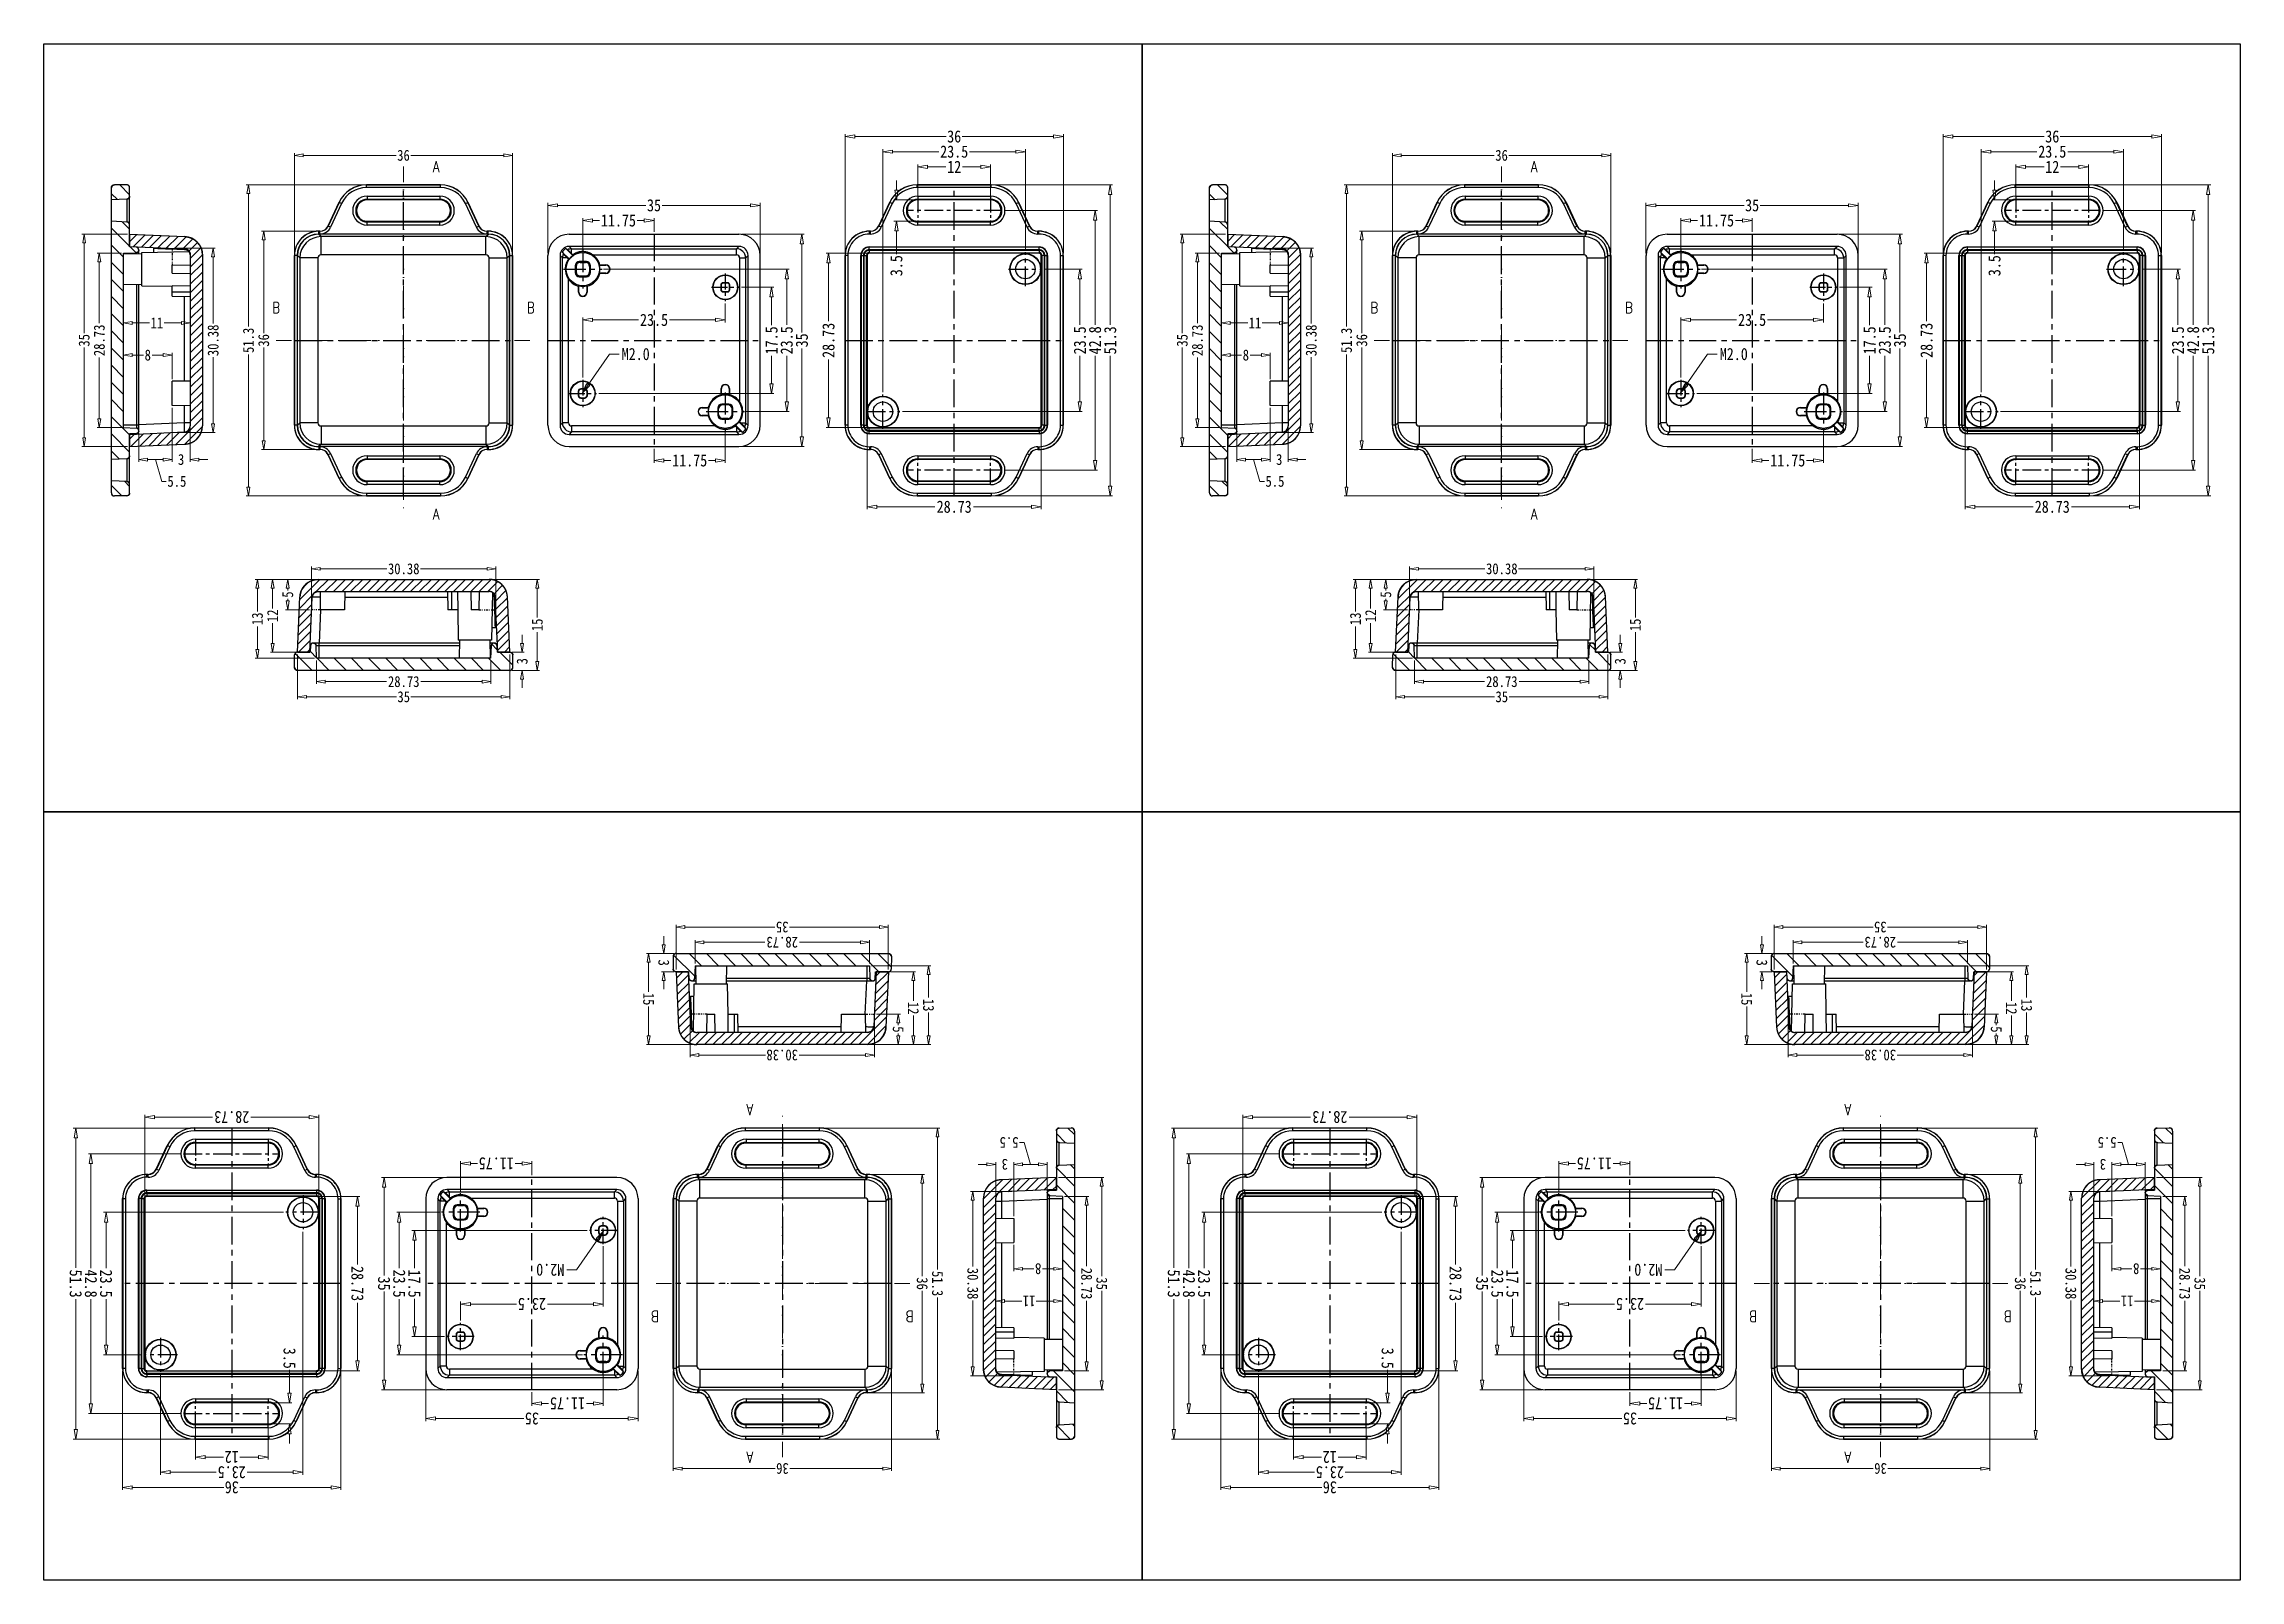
# Model space of a CAD drawing. Header units: millimetres. Extents: x 1786 to 3857, y -2202 to -1928.
# Drawn here: x 3495 to 3857.2, y -2202.1 to -1948.8 of the extents above; entities that cross this region are included whole.
import ezdxf
from ezdxf.enums import TextEntityAlignment as Align

# ---------------------------------------------------------------- set-up
doc = ezdxf.new("R2010")
doc.units = ezdxf.units.MM
doc.linetypes.add('CENTER', pattern=[50.8, 31.75, -6.35, 6.35, -6.35])
doc.linetypes.add('DIVIDE', pattern=[31.75, 12.7, -6.35, 0, -6.35, 0, -6.35])
doc.layers.add('dim', color=3, linetype='Continuous', lineweight=9)
doc.layers.add('hatch', color=56, linetype='Continuous', lineweight=9)
doc.styles.add('FFS', font='SIMFANG.TTF', dxfattribs={"width": 0.85})
doc.styles.add('LongTou', font='romand.shx', dxfattribs={"width": 0.8, "bigfont": 'whgdtxt.shx'})
doc.dimstyles.new('YanXiu', dxfattribs={"dimtxt": 2.5, "dimasz": 2.2, "dimexe": 1, "dimexo": 0.6, "dimgap": 0.66, "dimtad": 0, "dimzin": 9, "dimdsep": 46, "dimtxsty": 'FFS', "dimblk": 'CLOSEDBLANK', "dimcen": 0, "dimclrd": 256, "dimclre": 131, "dimclrt": 42, "dimazin": 0, "dimtfac": 1, "dimtofl": 0, "dimtmove": 0, "dimatfit": 3, "dimldrblk": 'CLOSEDBLANK', "dimfxl": 0, "dimlwd": 5, "dimlwe": 5, "dimarcsym": 0})

# ---------------------------------------------------------------- blocks, each defined once
blk = doc.blocks.new('_ClosedBlank')
at = {"color": 0, "linetype": 'ByBlock', "lineweight": -2}
for p, q in [((-1, 0.17), (0, 0)), ((-1, 0.17), (-1, -0.17)), ((0, 0), (-1, -0.17))]:
    blk.add_line(p, q, dxfattribs=at)
blk = doc.blocks.new('*D226')
at = {"layer": 'Defpoints', "color": 0}
for p in [(3508.1, -1983.36), (3504.11, -2012.09), (3508.1, -2012.09)]:
    blk.add_point(p, dxfattribs=at)
at = {"layer": 'dim', "color": 131, "lineweight": 5}
for p, q in [((3507.74, -1983.36), (3503.75, -1983.36)), ((3507.74, -2012.09), (3503.75, -2012.09))]:
    blk.add_line(p, q, dxfattribs=at)
at = {"layer": 'dim', "lineweight": 5}
for p, q in [((3504.11, -1984.8), (3504.11, -1994.87)), ((3504.11, -2010.65), (3504.11, -2000.57))]:
    blk.add_line(p, q, dxfattribs=at)
at = {"layer": 'dim', "lineweight": 5, "xscale": 1.44, "yscale": 1.44, "zscale": 1.44}
for p, rotation in [((3504.11, -1983.36), 90), ((3504.11, -2012.09), 270)]:
    blk.add_blockref('_ClosedBlank', p, dxfattribs=dict(at, rotation=rotation))
at = {"layer": 'dim', "color": 42, "insert": (3504.11, -1997.72), "char_height": 1.8, "attachment_point": 5, "rotation": 90, "style": 'FFS'}
blk.add_mtext('28.73', dxfattribs=at)
blk = doc.blocks.new('*D227')
at = {"layer": 'Defpoints', "color": 0}
for p in [(3509.1, -1980.22), (3501.61, -2015.22), (3509.1, -2015.22)]:
    blk.add_point(p, dxfattribs=at)
at = {"layer": 'dim', "color": 131, "lineweight": 5}
for p, q in [((3508.74, -1980.22), (3501.25, -1980.22)), ((3508.74, -2015.22), (3501.25, -2015.22))]:
    blk.add_line(p, q, dxfattribs=at)
at = {"layer": 'dim', "lineweight": 5}
for p, q in [((3501.61, -1981.66), (3501.61, -1996.53)), ((3501.61, -2013.78), (3501.61, -1998.92))]:
    blk.add_line(p, q, dxfattribs=at)
at = {"layer": 'dim', "lineweight": 5, "xscale": 1.44, "yscale": 1.44, "zscale": 1.44}
for p, rotation in [((3501.61, -1980.22), 90), ((3501.61, -2015.22), 270)]:
    blk.add_blockref('_ClosedBlank', p, dxfattribs=dict(at, rotation=rotation))
at = {"layer": 'dim', "color": 42, "insert": (3501.61, -1997.72), "char_height": 1.8, "attachment_point": 5, "rotation": 90, "style": 'FFS'}
blk.add_mtext('35', dxfattribs=at)
blk = doc.blocks.new('*D219')
at = {"layer": 'Defpoints', "color": 0}
for p in [(3508.1, -2000.15), (3508.1, -2004.16, 0), (3516.1, -2004.47, 0)]:
    blk.add_point(p, dxfattribs=at)
at = {"layer": 'dim', "color": 131, "lineweight": 5}
for p, q in [((3508.1, -2003.8), (3508.1, -1999.79)), ((3516.1, -2004.11), (3516.1, -1999.79))]:
    blk.add_line(p, q, dxfattribs=at)
at = {"layer": 'dim', "lineweight": 5}
for p, q in [((3509.54, -2000.15), (3511.4, -2000.15)), ((3514.66, -2000.15), (3512.8, -2000.15))]:
    blk.add_line(p, q, dxfattribs=at)
at = {"layer": 'dim', "lineweight": 5, "xscale": 1.44, "yscale": 1.44, "zscale": 1.44, "rotation": 180}
blk.add_blockref('_ClosedBlank', (3508.1, -2000.15), dxfattribs=at)
at = {"layer": 'dim', "lineweight": 5, "xscale": 1.44, "yscale": 1.44, "zscale": 1.44}
blk.add_blockref('_ClosedBlank', (3516.1, -2000.15), dxfattribs=at)
at = {"layer": 'dim', "color": 42, "insert": (3512.1, -2000.15), "char_height": 1.8, "attachment_point": 5, "style": 'FFS'}
blk.add_mtext('8', dxfattribs=at)
blk = doc.blocks.new('*D220')
at = {"layer": 'Defpoints', "color": 0}
for p in [(3508.1, -1992.85, 0), (3508.1, -1994.84), (3519.1, -1994.01, 0)]:
    blk.add_point(p, dxfattribs=at)
at = {"layer": 'dim', "color": 131, "lineweight": 5}
for p, q in [((3508.1, -1993.21), (3508.1, -1995.2)), ((3519.1, -1994.37), (3519.1, -1995.2))]:
    blk.add_line(p, q, dxfattribs=at)
at = {"layer": 'dim', "lineweight": 5}
for p, q in [((3509.54, -1994.84), (3512.41, -1994.84)), ((3517.66, -1994.84), (3514.79, -1994.84))]:
    blk.add_line(p, q, dxfattribs=at)
at = {"layer": 'dim', "lineweight": 5, "xscale": 1.44, "yscale": 1.44, "zscale": 1.44, "rotation": 180}
blk.add_blockref('_ClosedBlank', (3508.1, -1994.84), dxfattribs=at)
at = {"layer": 'dim', "lineweight": 5, "xscale": 1.44, "yscale": 1.44, "zscale": 1.44}
blk.add_blockref('_ClosedBlank', (3519.1, -1994.84), dxfattribs=at)
at = {"layer": 'dim', "color": 42, "insert": (3513.6, -1994.84), "char_height": 1.8, "attachment_point": 5, "style": 'FFS'}
blk.add_mtext('11', dxfattribs=at)
blk = doc.blocks.new('*D235')
at = {"layer": 'Defpoints', "color": 0}
for p in [(3516.1, -2008.47), (3519.1, -2011.83), (3516.1, -2017.37)]:
    blk.add_point(p, dxfattribs=at)
at = {"layer": 'dim', "color": 131, "lineweight": 5}
for p, q in [((3516.1, -2008.83), (3516.1, -2017.73)), ((3519.1, -2012.19), (3519.1, -2017.73))]:
    blk.add_line(p, q, dxfattribs=at)
at = {"layer": 'dim', "lineweight": 5}
for p, q in [((3514.66, -2017.37), (3513.22, -2017.37)), ((3520.54, -2017.37), (3521.98, -2017.37))]:
    blk.add_line(p, q, dxfattribs=at)
at = {"layer": 'dim', "lineweight": 5, "xscale": 1.44, "yscale": 1.44, "zscale": 1.44}
blk.add_blockref('_ClosedBlank', (3516.1, -2017.37), dxfattribs=at)
at = {"layer": 'dim', "lineweight": 5, "xscale": 1.44, "yscale": 1.44, "zscale": 1.44, "rotation": 180}
blk.add_blockref('_ClosedBlank', (3519.1, -2017.37), dxfattribs=at)
at = {"layer": 'dim', "color": 42, "insert": (3517.6, -2017.37), "char_height": 1.8, "attachment_point": 5, "style": 'FFS'}
blk.add_mtext('3', dxfattribs=at)
blk = doc.blocks.new('*D222')
at = {"layer": 'Defpoints', "color": 0}
for p in [(3516.1, -1982.53), (3522.88, -1982.53), (3516.1, -2012.92)]:
    blk.add_point(p, dxfattribs=at)
at = {"layer": 'dim', "color": 131, "lineweight": 5}
for p, q in [((3516.46, -1982.53), (3523.24, -1982.53)), ((3516.46, -2012.92), (3523.24, -2012.92))]:
    blk.add_line(p, q, dxfattribs=at)
at = {"layer": 'dim', "lineweight": 5}
for p, q in [((3522.88, -1983.97), (3522.88, -1994.94)), ((3522.88, -2011.48), (3522.88, -2000.51))]:
    blk.add_line(p, q, dxfattribs=at)
at = {"layer": 'dim', "lineweight": 5, "xscale": 1.44, "yscale": 1.44, "zscale": 1.44}
for p, rotation in [((3522.88, -1982.53), 90), ((3522.88, -2012.92), 270)]:
    blk.add_blockref('_ClosedBlank', p, dxfattribs=dict(at, rotation=rotation))
at = {"layer": 'dim', "color": 42, "insert": (3522.88, -1997.72), "char_height": 1.8, "attachment_point": 5, "rotation": 90, "style": 'FFS'}
blk.add_mtext('30.38', dxfattribs=at)
blk = doc.blocks.new('*D236')
at = {"layer": 'Defpoints', "color": 0}
for p in [(3516.1, -2008.47), (3510.6, -2012.67, 0), (3510.6, -2017.37)]:
    blk.add_point(p, dxfattribs=at)
at = {"layer": 'dim', "color": 131, "lineweight": 5}
for p, q in [((3516.1, -2008.83), (3516.1, -2017.73)), ((3510.6, -2013.03), (3510.6, -2017.73))]:
    blk.add_line(p, q, dxfattribs=at)
at = {"layer": 'dim', "lineweight": 5}
for p, q in [((3514.66, -2017.37), (3512.04, -2017.37)), ((3513.35, -2017.37), (3514.43, -2020.97)), ((3514.43, -2020.97), (3515.15, -2020.97))]:
    blk.add_line(p, q, dxfattribs=at)
at = {"layer": 'dim', "lineweight": 5, "xscale": 1.44, "yscale": 1.44, "zscale": 1.44, "rotation": 180}
blk.add_blockref('_ClosedBlank', (3510.6, -2017.37), dxfattribs=at)
at = {"layer": 'dim', "lineweight": 5, "xscale": 1.44, "yscale": 1.44, "zscale": 1.44}
blk.add_blockref('_ClosedBlank', (3516.1, -2017.37), dxfattribs=at)
at = {"layer": 'dim', "color": 42, "insert": (3516.9, -2020.97), "char_height": 1.8, "attachment_point": 5, "style": 'FFS'}
blk.add_mtext('5.5', dxfattribs=at)
blk = doc.blocks.new('*D248')
at = {"layer": 'Defpoints', "color": 0}
for p in [(3609.6, -1988.97, 0), (3614.97, -1988.97), (3586.1, -2006.47, 0)]:
    blk.add_point(p, dxfattribs=at)
at = {"layer": 'dim', "color": 131, "lineweight": 5}
for p, q in [((3610, -1988.97), (3615.37, -1988.97)), ((3586.5, -2006.47), (3615.37, -2006.47))]:
    blk.add_line(p, q, dxfattribs=at)
at = {"layer": 'dim', "lineweight": 5}
for p, q in [((3614.97, -1990.57), (3614.97, -1995.2)), ((3614.97, -2004.87), (3614.97, -2000.25))]:
    blk.add_line(p, q, dxfattribs=at)
at = {"layer": 'dim', "lineweight": 5, "xscale": 1.6, "yscale": 1.6, "zscale": 1.6}
for p, rotation in [((3614.97, -1988.97), 90), ((3614.97, -2006.47), 270)]:
    blk.add_blockref('_ClosedBlank', p, dxfattribs=dict(at, rotation=rotation))
at = {"layer": 'dim', "color": 42, "insert": (3614.97, -1997.72), "char_height": 2, "attachment_point": 5, "rotation": 90, "style": 'FFS'}
blk.add_mtext('17.5', dxfattribs=at)
blk = doc.blocks.new('*D249')
at = {"layer": 'Defpoints', "color": 0}
for p in [(3586.87, -1985.97, 0), (3617.47, -1985.97), (3610.37, -2009.47, 0)]:
    blk.add_point(p, dxfattribs=at)
at = {"layer": 'dim', "color": 131, "lineweight": 5}
for p, q in [((3587.27, -1985.97), (3617.87, -1985.97)), ((3610.77, -2009.47), (3617.87, -2009.47))]:
    blk.add_line(p, q, dxfattribs=at)
at = {"layer": 'dim', "lineweight": 5}
for p, q in [((3617.47, -1987.57), (3617.47, -1995.17)), ((3617.47, -2007.87), (3617.47, -2000.27))]:
    blk.add_line(p, q, dxfattribs=at)
at = {"layer": 'dim', "lineweight": 5, "xscale": 1.6, "yscale": 1.6, "zscale": 1.6}
for p, rotation in [((3617.47, -1985.97), 90), ((3617.47, -2009.47), 270)]:
    blk.add_blockref('_ClosedBlank', p, dxfattribs=dict(at, rotation=rotation))
at = {"layer": 'dim', "color": 42, "insert": (3617.47, -1997.72), "char_height": 2, "attachment_point": 5, "rotation": 90, "style": 'FFS'}
blk.add_mtext('23.5', dxfattribs=at)
blk = doc.blocks.new('*D250')
at = {"layer": 'Defpoints', "color": 0}
for p in [(3609.6, -1980.22), (3619.97, -1980.22), (3609.6, -2015.22)]:
    blk.add_point(p, dxfattribs=at)
at = {"layer": 'dim', "color": 131, "lineweight": 5}
for p, q in [((3610, -1980.22), (3620.37, -1980.22)), ((3610, -2015.22), (3620.37, -2015.22))]:
    blk.add_line(p, q, dxfattribs=at)
at = {"layer": 'dim', "lineweight": 5}
for p, q in [((3619.97, -1981.82), (3619.97, -1996.4)), ((3619.97, -2013.62), (3619.97, -1999.05))]:
    blk.add_line(p, q, dxfattribs=at)
at = {"layer": 'dim', "lineweight": 5, "xscale": 1.6, "yscale": 1.6, "zscale": 1.6}
for p, rotation in [((3619.97, -1980.22), 90), ((3619.97, -2015.22), 270)]:
    blk.add_blockref('_ClosedBlank', p, dxfattribs=dict(at, rotation=rotation))
at = {"layer": 'dim', "color": 42, "insert": (3619.97, -1997.72), "char_height": 2, "attachment_point": 5, "rotation": 90, "style": 'FFS'}
blk.add_mtext('35', dxfattribs=at)
blk = doc.blocks.new('*D251')
at = {"layer": 'Defpoints', "color": 0}
for p in [(3607.34, -1991.23), (3607.34, -1994.35), (3583.84, -2004.27, 0)]:
    blk.add_point(p, dxfattribs=at)
at = {"layer": 'dim', "color": 131, "lineweight": 5}
for p, q in [((3607.34, -1991.63), (3607.34, -1994.75)), ((3583.84, -2003.87), (3583.84, -1993.95))]:
    blk.add_line(p, q, dxfattribs=at)
at = {"layer": 'dim', "lineweight": 5}
for p, q in [((3585.44, -1994.35), (3593.04, -1994.35)), ((3605.74, -1994.35), (3598.14, -1994.35))]:
    blk.add_line(p, q, dxfattribs=at)
at = {"layer": 'dim', "lineweight": 5, "xscale": 1.6, "yscale": 1.6, "zscale": 1.6, "rotation": 180}
blk.add_blockref('_ClosedBlank', (3583.84, -1994.35), dxfattribs=at)
at = {"layer": 'dim', "lineweight": 5, "xscale": 1.6, "yscale": 1.6, "zscale": 1.6}
blk.add_blockref('_ClosedBlank', (3607.34, -1994.35), dxfattribs=at)
at = {"layer": 'dim', "color": 42, "insert": (3595.59, -1994.35), "char_height": 2, "attachment_point": 5, "style": 'FFS'}
blk.add_mtext('23.5', dxfattribs=at)
blk = doc.blocks.new('*D252')
at = {"layer": 'Defpoints', "color": 0}
for p in [(3595.59, -1977.96), (3595.59, -1980.22, 0), (3583.84, -1982.95, 0)]:
    blk.add_point(p, dxfattribs=at)
at = {"layer": 'dim', "color": 131, "lineweight": 5}
for p, q in [((3583.84, -1982.55), (3583.84, -1977.56)), ((3595.59, -1979.82), (3595.59, -1977.56))]:
    blk.add_line(p, q, dxfattribs=at)
at = {"layer": 'dim', "lineweight": 5}
for p, q in [((3585.44, -1977.96), (3586.61, -1977.96)), ((3593.99, -1977.96), (3592.83, -1977.96))]:
    blk.add_line(p, q, dxfattribs=at)
at = {"layer": 'dim', "lineweight": 5, "xscale": 1.6, "yscale": 1.6, "zscale": 1.6, "rotation": 180}
blk.add_blockref('_ClosedBlank', (3583.84, -1977.96), dxfattribs=at)
at = {"layer": 'dim', "lineweight": 5, "xscale": 1.6, "yscale": 1.6, "zscale": 1.6}
blk.add_blockref('_ClosedBlank', (3595.59, -1977.96), dxfattribs=at)
at = {"layer": 'dim', "color": 42, "insert": (3589.72, -1977.96), "char_height": 2, "attachment_point": 5, "style": 'FFS'}
blk.add_mtext('11.75', dxfattribs=at)
blk = doc.blocks.new('*D253')
at = {"layer": 'Defpoints', "color": 0}
for p in [(3613.09, -1975.46), (3578.09, -1983.72, 0), (3613.09, -1983.72, 0)]:
    blk.add_point(p, dxfattribs=at)
at = {"layer": 'dim', "color": 131, "lineweight": 5}
for p, q in [((3578.09, -1983.32), (3578.09, -1975.06)), ((3613.09, -1983.32), (3613.09, -1975.06))]:
    blk.add_line(p, q, dxfattribs=at)
at = {"layer": 'dim', "lineweight": 5}
for p, q in [((3579.69, -1975.46), (3594.26, -1975.46)), ((3611.49, -1975.46), (3596.92, -1975.46))]:
    blk.add_line(p, q, dxfattribs=at)
at = {"layer": 'dim', "lineweight": 5, "xscale": 1.6, "yscale": 1.6, "zscale": 1.6, "rotation": 180}
blk.add_blockref('_ClosedBlank', (3578.09, -1975.46), dxfattribs=at)
at = {"layer": 'dim', "lineweight": 5, "xscale": 1.6, "yscale": 1.6, "zscale": 1.6}
blk.add_blockref('_ClosedBlank', (3613.09, -1975.46), dxfattribs=at)
at = {"layer": 'dim', "color": 42, "insert": (3595.59, -1975.46), "char_height": 2, "attachment_point": 5, "style": 'FFS'}
blk.add_mtext('35', dxfattribs=at)
blk = doc.blocks.new('*D254')
at = {"layer": 'Defpoints', "color": 0}
for p in [(3607.34, -2012.5, 0), (3595.59, -2015.22), (3607.34, -2017.52)]:
    blk.add_point(p, dxfattribs=at)
at = {"layer": 'dim', "color": 131, "lineweight": 5}
for p, q in [((3607.34, -2012.9), (3607.34, -2017.92)), ((3595.59, -2015.62), (3595.59, -2017.92))]:
    blk.add_line(p, q, dxfattribs=at)
at = {"layer": 'dim', "lineweight": 5}
for p, q in [((3597.19, -2017.52), (3598.36, -2017.52)), ((3605.74, -2017.52), (3604.58, -2017.52))]:
    blk.add_line(p, q, dxfattribs=at)
at = {"layer": 'dim', "lineweight": 5, "xscale": 1.6, "yscale": 1.6, "zscale": 1.6, "rotation": 180}
blk.add_blockref('_ClosedBlank', (3595.59, -2017.52), dxfattribs=at)
at = {"layer": 'dim', "lineweight": 5, "xscale": 1.6, "yscale": 1.6, "zscale": 1.6}
blk.add_blockref('_ClosedBlank', (3607.34, -2017.52), dxfattribs=at)
at = {"layer": 'dim', "color": 42, "insert": (3601.47, -2017.52), "char_height": 2, "attachment_point": 5, "style": 'FFS'}
blk.add_mtext('11.75', dxfattribs=at)
blk = doc.blocks.new('*D255')
at = {"layer": 'Defpoints', "color": 0}
for p in [(3548.18, -1972.07), (3528.7, -2023.37), (3548.18, -2023.37)]:
    blk.add_point(p, dxfattribs=at)
at = {"layer": 'dim', "color": 131, "lineweight": 5}
for p, q in [((3547.82, -1972.07), (3528.34, -1972.07)), ((3547.82, -2023.37), (3528.34, -2023.37))]:
    blk.add_line(p, q, dxfattribs=at)
at = {"layer": 'dim', "lineweight": 5}
for p, q in [((3528.7, -1973.51), (3528.7, -1995.42)), ((3528.7, -2021.93), (3528.7, -2000.03))]:
    blk.add_line(p, q, dxfattribs=at)
at = {"layer": 'dim', "lineweight": 5, "xscale": 1.44, "yscale": 1.44, "zscale": 1.44}
for p, rotation in [((3528.7, -1972.07), 90), ((3528.7, -2023.37), 270)]:
    blk.add_blockref('_ClosedBlank', p, dxfattribs=dict(at, rotation=rotation))
at = {"layer": 'dim', "color": 42, "insert": (3528.7, -1997.72), "char_height": 1.8, "attachment_point": 5, "rotation": 90, "style": 'FFS'}
blk.add_mtext('51.3', dxfattribs=at)
blk = doc.blocks.new('*D256')
at = {"layer": 'Defpoints', "color": 0}
for p in [(3572.27, -1967.22), (3536.27, -1983.72), (3572.27, -1983.72)]:
    blk.add_point(p, dxfattribs=at)
at = {"layer": 'dim', "color": 131, "lineweight": 5}
for p, q in [((3536.27, -1983.36), (3536.27, -1966.86)), ((3572.27, -1983.36), (3572.27, -1966.86))]:
    blk.add_line(p, q, dxfattribs=at)
at = {"layer": 'dim', "lineweight": 5}
for p, q in [((3537.71, -1967.22), (3553.07, -1967.22)), ((3570.83, -1967.22), (3555.47, -1967.22))]:
    blk.add_line(p, q, dxfattribs=at)
at = {"layer": 'dim', "lineweight": 5, "xscale": 1.44, "yscale": 1.44, "zscale": 1.44, "rotation": 180}
blk.add_blockref('_ClosedBlank', (3536.27, -1967.22), dxfattribs=at)
at = {"layer": 'dim', "lineweight": 5, "xscale": 1.44, "yscale": 1.44, "zscale": 1.44}
blk.add_blockref('_ClosedBlank', (3572.27, -1967.22), dxfattribs=at)
at = {"layer": 'dim', "color": 42, "insert": (3554.27, -1967.22), "char_height": 1.8, "attachment_point": 5, "style": 'FFS'}
blk.add_mtext('36', dxfattribs=at)
blk = doc.blocks.new('*D257')
at = {"layer": 'Defpoints', "color": 0}
for p in [(3540.27, -1979.72), (3531.22, -2015.72), (3540.27, -2015.72)]:
    blk.add_point(p, dxfattribs=at)
at = {"layer": 'dim', "color": 131, "lineweight": 5}
for p, q in [((3539.91, -1979.72), (3530.86, -1979.72)), ((3539.91, -2015.72), (3530.86, -2015.72))]:
    blk.add_line(p, q, dxfattribs=at)
at = {"layer": 'dim', "lineweight": 5}
for p, q in [((3531.22, -1981.16), (3531.22, -1996.52)), ((3531.22, -2014.28), (3531.22, -1998.92))]:
    blk.add_line(p, q, dxfattribs=at)
at = {"layer": 'dim', "lineweight": 5, "xscale": 1.44, "yscale": 1.44, "zscale": 1.44}
for p, rotation in [((3531.22, -1979.72), 90), ((3531.22, -2015.72), 270)]:
    blk.add_blockref('_ClosedBlank', p, dxfattribs=dict(at, rotation=rotation))
at = {"layer": 'dim', "color": 42, "insert": (3531.22, -1997.72), "char_height": 1.8, "attachment_point": 5, "rotation": 90, "style": 'FFS'}
blk.add_mtext('36', dxfattribs=at)
blk = doc.blocks.new('*D259')
at = {"layer": 'Defpoints', "color": 0}
for p in [(3571.81, -2049.13, 0), (3573.84, -2049.13), (3571.81, -2052.13, 0)]:
    blk.add_point(p, dxfattribs=at)
at = {"layer": 'dim', "lineweight": 5}
for p, q in [((3573.84, -2047.69), (3573.84, -2046.25)), ((3573.84, -2053.57), (3573.84, -2055.01))]:
    blk.add_line(p, q, dxfattribs=at)
at = {"layer": 'dim', "color": 131, "lineweight": 5}
for p, q in [((3572.17, -2049.13), (3574.2, -2049.13)), ((3572.17, -2052.13), (3574.2, -2052.13))]:
    blk.add_line(p, q, dxfattribs=at)
at = {"layer": 'dim', "lineweight": 5, "xscale": 1.44, "yscale": 1.44, "zscale": 1.44}
for p, rotation in [((3573.84, -2049.13), 270), ((3573.84, -2052.13), 90)]:
    blk.add_blockref('_ClosedBlank', p, dxfattribs=dict(at, rotation=rotation))
at = {"layer": 'dim', "color": 42, "insert": (3573.84, -2050.63), "char_height": 1.8, "attachment_point": 5, "rotation": 90, "style": 'FFS'}
blk.add_mtext('3', dxfattribs=at)
blk = doc.blocks.new('*D260')
at = {"layer": 'Defpoints', "color": 0}
for p in [(3568.41, -2037.13, 0), (3576.34, -2037.13), (3571.81, -2052.13, 0)]:
    blk.add_point(p, dxfattribs=at)
at = {"layer": 'dim', "color": 131, "lineweight": 5}
for p, q in [((3568.77, -2037.13), (3576.7, -2037.13)), ((3572.17, -2052.13), (3576.7, -2052.13))]:
    blk.add_line(p, q, dxfattribs=at)
at = {"layer": 'dim', "lineweight": 5}
for p, q in [((3576.34, -2038.57), (3576.34, -2043.42)), ((3576.34, -2050.69), (3576.34, -2045.84))]:
    blk.add_line(p, q, dxfattribs=at)
at = {"layer": 'dim', "lineweight": 5, "xscale": 1.44, "yscale": 1.44, "zscale": 1.44}
for p, rotation in [((3576.34, -2037.13), 90), ((3576.34, -2052.13), 270)]:
    blk.add_blockref('_ClosedBlank', p, dxfattribs=dict(at, rotation=rotation))
at = {"layer": 'dim', "color": 42, "insert": (3576.34, -2044.63), "char_height": 1.8, "attachment_point": 5, "rotation": 90, "style": 'FFS'}
blk.add_mtext('15', dxfattribs=at)
blk = doc.blocks.new('*D261')
at = {"layer": 'Defpoints', "color": 0}
for p in [(3540.2, -2037.13, 0), (3535.18, -2042.13), (3539.11, -2042.13, 0)]:
    blk.add_point(p, dxfattribs=at)
at = {"layer": 'dim', "color": 131, "lineweight": 5}
for p, q in [((3539.84, -2037.13), (3534.82, -2037.13)), ((3538.75, -2042.13), (3534.82, -2042.13))]:
    blk.add_line(p, q, dxfattribs=at)
at = {"layer": 'dim', "lineweight": 5}
for p, q in [((3535.18, -2038.57), (3535.18, -2038.94)), ((3535.18, -2040.69), (3535.18, -2040.33))]:
    blk.add_line(p, q, dxfattribs=at)
at = {"layer": 'dim', "lineweight": 5, "xscale": 1.44, "yscale": 1.44, "zscale": 1.44}
for p, rotation in [((3535.18, -2037.13), 90), ((3535.18, -2042.13), 270)]:
    blk.add_blockref('_ClosedBlank', p, dxfattribs=dict(at, rotation=rotation))
at = {"layer": 'dim', "color": 42, "insert": (3535.18, -2039.63), "char_height": 1.8, "attachment_point": 5, "rotation": 90, "style": 'FFS'}
blk.add_mtext('5', dxfattribs=at)
blk = doc.blocks.new('*D262')
at = {"layer": 'Defpoints', "color": 0}
for p in [(3540.2, -2037.13, 0), (3532.68, -2049.13), (3536.81, -2049.13, 0)]:
    blk.add_point(p, dxfattribs=at)
at = {"layer": 'dim', "color": 131, "lineweight": 5}
for p, q in [((3539.84, -2037.13), (3532.32, -2037.13)), ((3536.45, -2049.13), (3532.32, -2049.13))]:
    blk.add_line(p, q, dxfattribs=at)
at = {"layer": 'dim', "lineweight": 5}
for p, q in [((3532.68, -2038.57), (3532.68, -2041.92)), ((3532.68, -2047.69), (3532.68, -2044.35))]:
    blk.add_line(p, q, dxfattribs=at)
at = {"layer": 'dim', "lineweight": 5, "xscale": 1.44, "yscale": 1.44, "zscale": 1.44}
for p, rotation in [((3532.68, -2037.13), 90), ((3532.68, -2049.13), 270)]:
    blk.add_blockref('_ClosedBlank', p, dxfattribs=dict(at, rotation=rotation))
at = {"layer": 'dim', "color": 42, "insert": (3532.68, -2043.13), "char_height": 1.8, "attachment_point": 5, "rotation": 90, "style": 'FFS'}
blk.add_mtext('12', dxfattribs=at)
blk = doc.blocks.new('*D263')
at = {"layer": 'Defpoints', "color": 0}
for p in [(3540.2, -2037.13, 0), (3530.18, -2050.13), (3539.94, -2050.13, 0)]:
    blk.add_point(p, dxfattribs=at)
at = {"layer": 'dim', "color": 131, "lineweight": 5}
for p, q in [((3539.84, -2037.13), (3529.82, -2037.13)), ((3539.58, -2050.13), (3529.82, -2050.13))]:
    blk.add_line(p, q, dxfattribs=at)
at = {"layer": 'dim', "lineweight": 5}
for p, q in [((3530.18, -2038.57), (3530.18, -2042.4)), ((3530.18, -2048.69), (3530.18, -2044.87))]:
    blk.add_line(p, q, dxfattribs=at)
at = {"layer": 'dim', "lineweight": 5, "xscale": 1.44, "yscale": 1.44, "zscale": 1.44}
for p, rotation in [((3530.18, -2037.13), 90), ((3530.18, -2050.13), 270)]:
    blk.add_blockref('_ClosedBlank', p, dxfattribs=dict(at, rotation=rotation))
at = {"layer": 'dim', "color": 42, "insert": (3530.18, -2043.63), "char_height": 1.8, "attachment_point": 5, "rotation": 90, "style": 'FFS'}
blk.add_mtext('13', dxfattribs=at)
blk = doc.blocks.new('*D264')
at = {"layer": 'Defpoints', "color": 0}
for p in [(3539.94, -2050.13, 0), (3568.67, -2050.13, 0), (3568.67, -2053.99)]:
    blk.add_point(p, dxfattribs=at)
at = {"layer": 'dim', "color": 131, "lineweight": 5}
for p, q in [((3539.94, -2050.49), (3539.94, -2054.35)), ((3568.67, -2050.49), (3568.67, -2054.35))]:
    blk.add_line(p, q, dxfattribs=at)
at = {"layer": 'dim', "lineweight": 5}
for p, q in [((3541.38, -2053.99), (3551.46, -2053.99)), ((3567.23, -2053.99), (3557.15, -2053.99))]:
    blk.add_line(p, q, dxfattribs=at)
at = {"layer": 'dim', "lineweight": 5, "xscale": 1.44, "yscale": 1.44, "zscale": 1.44, "rotation": 180}
blk.add_blockref('_ClosedBlank', (3539.94, -2053.99), dxfattribs=at)
at = {"layer": 'dim', "lineweight": 5, "xscale": 1.44, "yscale": 1.44, "zscale": 1.44}
blk.add_blockref('_ClosedBlank', (3568.67, -2053.99), dxfattribs=at)
at = {"layer": 'dim', "color": 42, "insert": (3554.31, -2053.99), "char_height": 1.8, "attachment_point": 5, "style": 'FFS'}
blk.add_mtext('28.73', dxfattribs=at)
blk = doc.blocks.new('*D258')
at = {"layer": 'Defpoints', "color": 0}
for p in [(3536.81, -2049.13, 0), (3571.81, -2049.13, 0), (3571.81, -2056.49)]:
    blk.add_point(p, dxfattribs=at)
at = {"layer": 'dim', "color": 131, "lineweight": 5}
for p, q in [((3536.81, -2049.49), (3536.81, -2056.85)), ((3571.81, -2049.49), (3571.81, -2056.85))]:
    blk.add_line(p, q, dxfattribs=at)
at = {"layer": 'dim', "lineweight": 5}
for p, q in [((3538.25, -2056.49), (3553.11, -2056.49)), ((3570.37, -2056.49), (3555.5, -2056.49))]:
    blk.add_line(p, q, dxfattribs=at)
at = {"layer": 'dim', "lineweight": 5, "xscale": 1.44, "yscale": 1.44, "zscale": 1.44, "rotation": 180}
blk.add_blockref('_ClosedBlank', (3536.81, -2056.49), dxfattribs=at)
at = {"layer": 'dim', "lineweight": 5, "xscale": 1.44, "yscale": 1.44, "zscale": 1.44}
blk.add_blockref('_ClosedBlank', (3571.81, -2056.49), dxfattribs=at)
at = {"layer": 'dim', "color": 42, "insert": (3554.31, -2056.49), "char_height": 1.8, "attachment_point": 5, "style": 'FFS'}
blk.add_mtext('35', dxfattribs=at)
blk = doc.blocks.new('*D265')
at = {"layer": 'Defpoints', "color": 0}
for p in [(3569.5, -2035.39), (3539.11, -2042.13, 0), (3569.5, -2042.13, 0)]:
    blk.add_point(p, dxfattribs=at)
at = {"layer": 'dim', "color": 131, "lineweight": 5}
for p, q in [((3539.11, -2041.77), (3539.11, -2035.03)), ((3569.5, -2041.77), (3569.5, -2035.03))]:
    blk.add_line(p, q, dxfattribs=at)
at = {"layer": 'dim', "lineweight": 5}
for p, q in [((3540.55, -2035.39), (3551.52, -2035.39)), ((3568.06, -2035.39), (3557.09, -2035.39))]:
    blk.add_line(p, q, dxfattribs=at)
at = {"layer": 'dim', "lineweight": 5, "xscale": 1.44, "yscale": 1.44, "zscale": 1.44, "rotation": 180}
blk.add_blockref('_ClosedBlank', (3539.11, -2035.39), dxfattribs=at)
at = {"layer": 'dim', "lineweight": 5, "xscale": 1.44, "yscale": 1.44, "zscale": 1.44}
blk.add_blockref('_ClosedBlank', (3569.5, -2035.39), dxfattribs=at)
at = {"layer": 'dim', "color": 42, "insert": (3554.31, -2035.39), "char_height": 1.8, "attachment_point": 5, "style": 'FFS'}
blk.add_mtext('30.38', dxfattribs=at)
blk = doc.blocks.new('*D266')
at = {"layer": 'Defpoints', "color": 0}
for p in [(3630.72, -2011.72), (3659.45, -2011.72), (3659.45, -2025.16)]:
    blk.add_point(p, dxfattribs=at)
at = {"layer": 'dim', "color": 131, "lineweight": 5}
for p, q in [((3630.72, -2012.12), (3630.72, -2025.56)), ((3659.45, -2012.12), (3659.45, -2025.56))]:
    blk.add_line(p, q, dxfattribs=at)
at = {"layer": 'dim', "lineweight": 5}
for p, q in [((3632.32, -2025.16), (3641.92, -2025.16)), ((3657.85, -2025.16), (3648.25, -2025.16))]:
    blk.add_line(p, q, dxfattribs=at)
at = {"layer": 'dim', "lineweight": 5, "xscale": 1.6, "yscale": 1.6, "zscale": 1.6, "rotation": 180}
blk.add_blockref('_ClosedBlank', (3630.72, -2025.16), dxfattribs=at)
at = {"layer": 'dim', "lineweight": 5, "xscale": 1.6, "yscale": 1.6, "zscale": 1.6}
blk.add_blockref('_ClosedBlank', (3659.45, -2025.16), dxfattribs=at)
at = {"layer": 'dim', "color": 42, "insert": (3645.09, -2025.16), "char_height": 2, "attachment_point": 5, "style": 'FFS'}
blk.add_mtext('28.73', dxfattribs=at)
blk = doc.blocks.new('*D267')
at = {"layer": 'Defpoints', "color": 0}
for p in [(3624.36, -1983.36), (3631.09, -1983.36), (3631.09, -2012.09)]:
    blk.add_point(p, dxfattribs=at)
at = {"layer": 'dim', "color": 131, "lineweight": 5}
for p, q in [((3630.69, -1983.36), (3623.96, -1983.36)), ((3630.69, -2012.09), (3623.96, -2012.09))]:
    blk.add_line(p, q, dxfattribs=at)
at = {"layer": 'dim', "lineweight": 5}
for p, q in [((3624.36, -1984.96), (3624.36, -1994.56)), ((3624.36, -2010.49), (3624.36, -2000.89))]:
    blk.add_line(p, q, dxfattribs=at)
at = {"layer": 'dim', "lineweight": 5, "xscale": 1.6, "yscale": 1.6, "zscale": 1.6}
for p, rotation in [((3624.36, -1983.36), 90), ((3624.36, -2012.09), 270)]:
    blk.add_blockref('_ClosedBlank', p, dxfattribs=dict(at, rotation=rotation))
at = {"layer": 'dim', "color": 42, "insert": (3624.36, -1997.72), "char_height": 2, "attachment_point": 5, "rotation": 90, "style": 'FFS'}
blk.add_mtext('28.73', dxfattribs=at)
blk = doc.blocks.new('*D268')
at = {"layer": 'Defpoints', "color": 0}
for p in [(3659.64, -1985.97, 0), (3665.82, -1985.97), (3636.14, -2009.47, 0)]:
    blk.add_point(p, dxfattribs=at)
at = {"layer": 'dim', "color": 131, "lineweight": 5}
for p, q in [((3660.04, -1985.97), (3666.22, -1985.97)), ((3636.54, -2009.47), (3666.22, -2009.47))]:
    blk.add_line(p, q, dxfattribs=at)
at = {"layer": 'dim', "lineweight": 5}
for p, q in [((3665.82, -1987.57), (3665.82, -1995.17)), ((3665.82, -2007.87), (3665.82, -2000.27))]:
    blk.add_line(p, q, dxfattribs=at)
at = {"layer": 'dim', "lineweight": 5, "xscale": 1.6, "yscale": 1.6, "zscale": 1.6}
for p, rotation in [((3665.82, -1985.97), 90), ((3665.82, -2009.47), 270)]:
    blk.add_blockref('_ClosedBlank', p, dxfattribs=dict(at, rotation=rotation))
at = {"layer": 'dim', "color": 42, "insert": (3665.82, -1997.72), "char_height": 2, "attachment_point": 5, "rotation": 90, "style": 'FFS'}
blk.add_mtext('23.5', dxfattribs=at)
blk = doc.blocks.new('*D269')
at = {"layer": 'Defpoints', "color": 0}
for p in [(3653.01, -1976.32, 0), (3668.32, -1976.32), (3653.01, -2019.12, 0)]:
    blk.add_point(p, dxfattribs=at)
at = {"layer": 'dim', "color": 131, "lineweight": 5}
for p, q in [((3653.41, -1976.32), (3668.72, -1976.32)), ((3653.41, -2019.12), (3668.72, -2019.12))]:
    blk.add_line(p, q, dxfattribs=at)
at = {"layer": 'dim', "lineweight": 5}
for p, q in [((3668.32, -1977.92), (3668.32, -1995.17)), ((3668.32, -2017.52), (3668.32, -2000.28))]:
    blk.add_line(p, q, dxfattribs=at)
at = {"layer": 'dim', "lineweight": 5, "xscale": 1.6, "yscale": 1.6, "zscale": 1.6}
for p, rotation in [((3668.32, -1976.32), 90), ((3668.32, -2019.12), 270)]:
    blk.add_blockref('_ClosedBlank', p, dxfattribs=dict(at, rotation=rotation))
at = {"layer": 'dim', "color": 42, "insert": (3668.32, -1997.72), "char_height": 2, "attachment_point": 5, "rotation": 90, "style": 'FFS'}
blk.add_mtext('42.8', dxfattribs=at)
blk = doc.blocks.new('*D270')
at = {"layer": 'Defpoints', "color": 0}
for p in [(3651.18, -1972.07), (3670.82, -1972.07), (3651.18, -2023.37)]:
    blk.add_point(p, dxfattribs=at)
at = {"layer": 'dim', "color": 131, "lineweight": 5}
for p, q in [((3651.58, -1972.07), (3671.22, -1972.07)), ((3651.58, -2023.37), (3671.22, -2023.37))]:
    blk.add_line(p, q, dxfattribs=at)
at = {"layer": 'dim', "lineweight": 5}
for p, q in [((3670.82, -1973.67), (3670.82, -1995.16)), ((3670.82, -2021.77), (3670.82, -2000.29))]:
    blk.add_line(p, q, dxfattribs=at)
at = {"layer": 'dim', "lineweight": 5, "xscale": 1.6, "yscale": 1.6, "zscale": 1.6}
for p, rotation in [((3670.82, -1972.07), 90), ((3670.82, -2023.37), 270)]:
    blk.add_blockref('_ClosedBlank', p, dxfattribs=dict(at, rotation=rotation))
at = {"layer": 'dim', "color": 42, "insert": (3670.82, -1997.72), "char_height": 2, "attachment_point": 5, "rotation": 90, "style": 'FFS'}
blk.add_mtext('51.3', dxfattribs=at)
blk = doc.blocks.new('*D271')
at = {"layer": 'Defpoints', "color": 0}
for p in [(3633.34, -1966.61), (3656.84, -1983.17, 0), (3633.34, -2006.67, 0)]:
    blk.add_point(p, dxfattribs=at)
at = {"layer": 'dim', "color": 131, "lineweight": 5}
for p, q in [((3633.34, -2006.27), (3633.34, -1966.21)), ((3656.84, -1982.77), (3656.84, -1966.21))]:
    blk.add_line(p, q, dxfattribs=at)
at = {"layer": 'dim', "lineweight": 5}
for p, q in [((3634.94, -1966.61), (3642.54, -1966.61)), ((3655.24, -1966.61), (3647.64, -1966.61))]:
    blk.add_line(p, q, dxfattribs=at)
at = {"layer": 'dim', "lineweight": 5, "xscale": 1.6, "yscale": 1.6, "zscale": 1.6, "rotation": 180}
blk.add_blockref('_ClosedBlank', (3633.34, -1966.61), dxfattribs=at)
at = {"layer": 'dim', "lineweight": 5, "xscale": 1.6, "yscale": 1.6, "zscale": 1.6}
blk.add_blockref('_ClosedBlank', (3656.84, -1966.61), dxfattribs=at)
at = {"layer": 'dim', "color": 42, "insert": (3645.09, -1966.61), "char_height": 2, "attachment_point": 5, "style": 'FFS'}
blk.add_mtext('23.5', dxfattribs=at)
blk = doc.blocks.new('*D272')
at = {"layer": 'Defpoints', "color": 0}
for p in [(3639.09, -1969.11), (3639.09, -1974.4, 0), (3651.09, -1974.4, 0)]:
    blk.add_point(p, dxfattribs=at)
at = {"layer": 'dim', "color": 131, "lineweight": 5}
for p, q in [((3639.09, -1974), (3639.09, -1968.71)), ((3651.09, -1974), (3651.09, -1968.71))]:
    blk.add_line(p, q, dxfattribs=at)
at = {"layer": 'dim', "lineweight": 5}
for p, q in [((3640.69, -1969.11), (3643.73, -1969.11)), ((3649.49, -1969.11), (3646.44, -1969.11))]:
    blk.add_line(p, q, dxfattribs=at)
at = {"layer": 'dim', "lineweight": 5, "xscale": 1.6, "yscale": 1.6, "zscale": 1.6, "rotation": 180}
blk.add_blockref('_ClosedBlank', (3639.09, -1969.11), dxfattribs=at)
at = {"layer": 'dim', "lineweight": 5, "xscale": 1.6, "yscale": 1.6, "zscale": 1.6}
blk.add_blockref('_ClosedBlank', (3651.09, -1969.11), dxfattribs=at)
at = {"layer": 'dim', "color": 42, "insert": (3645.09, -1969.11), "char_height": 2, "attachment_point": 5, "style": 'FFS'}
blk.add_mtext('12', dxfattribs=at)
blk = doc.blocks.new('*D273')
at = {"layer": 'Defpoints', "color": 0}
for p in [(3639.09, -1974.57), (3635.56, -1978.07), (3639.09, -1978.07)]:
    blk.add_point(p, dxfattribs=at)
at = {"layer": 'dim', "lineweight": 5}
for p, q in [((3635.56, -1972.97), (3635.56, -1971.37)), ((3635.56, -1979.67), (3635.56, -1983.5))]:
    blk.add_line(p, q, dxfattribs=at)
at = {"layer": 'dim', "color": 131, "lineweight": 5}
for p, q in [((3638.69, -1974.57), (3635.16, -1974.57)), ((3638.69, -1978.07), (3635.16, -1978.07))]:
    blk.add_line(p, q, dxfattribs=at)
at = {"layer": 'dim', "lineweight": 5, "xscale": 1.6, "yscale": 1.6, "zscale": 1.6}
for p, rotation in [((3635.56, -1974.57), 270), ((3635.56, -1978.07), 90)]:
    blk.add_blockref('_ClosedBlank', p, dxfattribs=dict(at, rotation=rotation))
at = {"layer": 'dim', "color": 42, "insert": (3635.56, -1985.41), "char_height": 2, "attachment_point": 5, "rotation": 90, "style": 'FFS'}
blk.add_mtext('3.5', dxfattribs=at)
blk = doc.blocks.new('*D274')
at = {"layer": 'Defpoints', "color": 0}
for p in [(3627.09, -1964.11), (3627.09, -1983.72), (3663.09, -1983.72)]:
    blk.add_point(p, dxfattribs=at)
at = {"layer": 'dim', "color": 131, "lineweight": 5}
for p, q in [((3627.09, -1983.32), (3627.09, -1963.71)), ((3663.09, -1983.32), (3663.09, -1963.71))]:
    blk.add_line(p, q, dxfattribs=at)
at = {"layer": 'dim', "lineweight": 5}
for p, q in [((3628.69, -1964.11), (3643.75, -1964.11)), ((3661.49, -1964.11), (3646.42, -1964.11))]:
    blk.add_line(p, q, dxfattribs=at)
at = {"layer": 'dim', "lineweight": 5, "xscale": 1.6, "yscale": 1.6, "zscale": 1.6, "rotation": 180}
blk.add_blockref('_ClosedBlank', (3627.09, -1964.11), dxfattribs=at)
at = {"layer": 'dim', "lineweight": 5, "xscale": 1.6, "yscale": 1.6, "zscale": 1.6}
blk.add_blockref('_ClosedBlank', (3663.09, -1964.11), dxfattribs=at)
at = {"layer": 'dim', "color": 42, "insert": (3645.09, -1964.11), "char_height": 2, "attachment_point": 5, "style": 'FFS'}
blk.add_mtext('36', dxfattribs=at)
blk = doc.blocks.new('*u276')
at = {"linetype": 'Continuous'}
h = blk.add_hatch(dxfattribs=at)
h.set_pattern_fill('DEFAULT__2', color=40, scale=2, angle=135, style=0, pattern_type=0)
h.set_pattern_definition([(135, (516.9782, -458.0264), (-1.4142136, -1.4142136), [])])
edge = h.paths.add_edge_path()
edge.add_line((-76.418, 52.569), (-76.418, 53.969))
edge.add_spline(control_points=[(-76.418, 52.569), (-76.418, 52.307), (-76.602, 52.121), (-76.864, 52.119)], knot_values=[0, 0, 0, 0, 1, 1, 1, 1], weights=[1, 0.8067903, 0.8067903, 1], degree=3, periodic=0)
edge.add_line((-76.864, 52.119), (-78.914, 52.101))
edge.add_spline(control_points=[(-79.418, 52.601), (-79.418, 52.306), (-79.208, 52.099), (-78.914, 52.101)], knot_values=[0, 0, 0, 0, 1, 1, 1, 1], weights=[1, 0.8026765, 0.8026765, 1], degree=3, periodic=0)
edge.add_line((-79.418, 52.601), (-79.418, 54.601))
edge.add_line((-76.892, 54.469), (-79.418, 54.601))
edge.add_spline(control_points=[(-76.418, 53.969), (-76.418, 54.25), (-76.611, 54.454), (-76.892, 54.469)], knot_values=[0, 0, 0, 0, 1, 1, 1, 1], weights=[1, 0.8169162, 0.8169162, 1], degree=3, periodic=0)
edge = h.paths.add_edge_path()
edge.add_line((-76.418, 58.733), (-76.418, 62.353))
edge.add_spline(control_points=[(-76.418, 58.733), (-76.418, 58.452), (-76.611, 58.248), (-76.892, 58.233)], knot_values=[0, 0, 0, 0, 1, 1, 1, 1], weights=[1, 0.8169162, 0.8169162, 1], degree=3, periodic=0)
edge.add_line((-76.892, 58.233), (-79.418, 58.101))
edge.add_line((-79.418, 58.101), (-79.418, 97.401))
edge.add_line((-76.892, 97.269), (-79.418, 97.401))
edge.add_spline(control_points=[(-76.418, 96.769), (-76.418, 97.05), (-76.611, 97.254), (-76.892, 97.269)], knot_values=[0, 0, 0, 0, 1, 1, 1, 1], weights=[1, 0.8169162, 0.8169162, 1], degree=3, periodic=0)
edge.add_line((-76.418, 93.149), (-76.418, 96.769))
edge.add_line((-75.3, 93.1), (-76.418, 93.149))
edge.add_spline(control_points=[(-74.918, 92.701), (-74.918, 92.927), (-75.074, 93.09), (-75.3, 93.1)], knot_values=[0, 0, 0, 0, 1, 1, 1, 1], weights=[1, 0.8149093, 0.8149093, 1], degree=3, periodic=0)
edge.add_line((-74.918, 92.608), (-74.918, 92.701))
edge.add_spline(control_points=[(-74.918, 92.608), (-74.918, 92.382), (-75.074, 92.218), (-75.3, 92.209)], knot_values=[0, 0, 0, 0, 1, 1, 1, 1], weights=[1, 0.8149093, 0.8149093, 1], degree=3, periodic=0)
edge.add_line((-77.418, 92.116), (-75.3, 92.209))
edge.add_line((-77.418, 63.386), (-77.418, 92.116))
edge.add_line((-77.418, 63.386), (-75.3, 63.294))
edge.add_spline(control_points=[(-74.918, 62.894), (-74.918, 63.12), (-75.074, 63.284), (-75.3, 63.294)], knot_values=[0, 0, 0, 0, 1, 1, 1, 1], weights=[1, 0.8149093, 0.8149093, 1], degree=3, periodic=0)
edge.add_line((-74.918, 62.801), (-74.918, 62.894))
edge.add_spline(control_points=[(-74.918, 62.801), (-74.918, 62.575), (-75.074, 62.412), (-75.3, 62.402)], knot_values=[0, 0, 0, 0, 1, 1, 1, 1], weights=[1, 0.8149093, 0.8149093, 1], degree=3, periodic=0)
edge.add_line((-75.3, 62.402), (-76.418, 62.353))
edge = h.paths.add_edge_path()
edge.add_line((-76.418, 101.533), (-76.418, 102.933))
edge.add_spline(control_points=[(-76.418, 101.533), (-76.418, 101.252), (-76.611, 101.048), (-76.892, 101.033)], knot_values=[0, 0, 0, 0, 1, 1, 1, 1], weights=[1, 0.8169162, 0.8169162, 1], degree=3, periodic=0)
edge.add_line((-76.892, 101.033), (-79.418, 100.901))
edge.add_line((-79.418, 100.901), (-79.418, 102.901))
edge.add_spline(control_points=[(-79.418, 102.901), (-79.418, 103.196), (-79.208, 103.404), (-78.914, 103.401)], knot_values=[0, 0, 0, 0, 1, 1, 1, 1], weights=[1, 0.8026765, 0.8026765, 1], degree=3, periodic=0)
edge.add_line((-76.864, 103.383), (-78.914, 103.401))
edge.add_spline(control_points=[(-76.418, 102.933), (-76.418, 103.195), (-76.602, 103.381), (-76.864, 103.383)], knot_values=[0, 0, 0, 0, 1, 1, 1, 1], weights=[1, 0.8067903, 0.8067903, 1], degree=3, periodic=0)
h = blk.add_hatch(dxfattribs=at)
h.set_pattern_fill('DEFAULT__1', color=40, angle=225, style=0, pattern_type=0)
h.set_pattern_definition([(225, (516.9782, -458.0264), (0.7071068, -0.7071068), [])])
edge = h.paths.add_edge_path()
edge.add_line((-76.418, 62.253), (-76.418, 60.251))
edge.add_line((-76.418, 62.253), (-67.374, 62.648))
edge.add_spline(control_points=[(-67.374, 62.648), (-66.809, 62.672), (-66.418, 63.081), (-66.418, 63.647)], knot_values=[0, 0, 0, 0, 1, 1, 1, 1], weights=[1, 0.8149093, 0.8149093, 1], degree=3, periodic=0)
edge.add_line((-66.418, 91.855), (-66.418, 63.647))
edge.add_spline(control_points=[(-67.374, 92.854), (-66.809, 92.83), (-66.418, 92.421), (-66.418, 91.855)], knot_values=[0, 0, 0, 0, 1, 1, 1, 1], weights=[1, 0.8149093, 0.8149093, 1], degree=3, periodic=0)
edge.add_line((-76.418, 93.249), (-67.374, 92.854))
edge.add_line((-76.418, 95.251), (-76.418, 93.249))
edge.add_line((-76.418, 95.251), (-67.287, 94.852))
edge.add_spline(control_points=[(-67.287, 94.852), (-65.592, 94.778), (-64.418, 93.552), (-64.418, 91.855)], knot_values=[0, 0, 0, 0, 1, 1, 1, 1], weights=[1, 0.8149093, 0.8149093, 1], degree=3, periodic=0)
edge.add_line((-64.418, 91.855), (-64.418, 63.647))
edge.add_spline(control_points=[(-67.287, 60.65), (-65.592, 60.724), (-64.418, 61.95), (-64.418, 63.647)], knot_values=[0, 0, 0, 0, 1, 1, 1, 1], weights=[1, 0.8149093, 0.8149093, 1], degree=3, periodic=0)
edge.add_line((-76.418, 60.251), (-67.287, 60.65))
h = blk.add_hatch(dxfattribs=at)
h.set_pattern_fill('DEFAULT__3', color=40, angle=225, style=0, pattern_type=0)
h.set_pattern_definition([(225, (405.5133, -372.2568), (0.7071068, -0.7071068), [])])
edge = h.paths.add_edge_path()
edge.add_line((-15.716, 26.343), (-13.714, 26.343))
edge.add_line((-15.716, 26.343), (-16.11, 35.387))
edge.add_spline(control_points=[(-16.11, 35.387), (-16.135, 35.952), (-16.544, 36.343), (-17.109, 36.343)], knot_values=[0, 0, 0, 0, 1, 1, 1, 1], weights=[1, 0.8149093, 0.8149093, 1], degree=3, periodic=0)
edge.add_line((-45.318, 36.343), (-17.109, 36.343))
edge.add_spline(control_points=[(-46.317, 35.387), (-46.292, 35.952), (-45.884, 36.343), (-45.318, 36.343)], knot_values=[0, 0, 0, 0, 1, 1, 1, 1], weights=[1, 0.8149093, 0.8149093, 1], degree=3, periodic=0)
edge.add_line((-46.712, 26.343), (-46.317, 35.387))
edge.add_line((-48.714, 26.343), (-46.712, 26.343))
edge.add_line((-48.714, 26.343), (-48.315, 35.474))
edge.add_spline(control_points=[(-48.315, 35.474), (-48.241, 37.17), (-47.015, 38.343), (-45.318, 38.343)], knot_values=[0, 0, 0, 0, 1, 1, 1, 1], weights=[1, 0.8149093, 0.8149093, 1], degree=3, periodic=0)
edge.add_line((-45.318, 38.343), (-17.109, 38.343))
edge.add_spline(control_points=[(-14.112, 35.474), (-14.186, 37.17), (-15.412, 38.343), (-17.109, 38.343)], knot_values=[0, 0, 0, 0, 1, 1, 1, 1], weights=[1, 0.8149093, 0.8149093, 1], degree=3, periodic=0)
edge.add_line((-13.714, 26.343), (-14.112, 35.474))
h = blk.add_hatch(dxfattribs=at)
h.set_pattern_fill('DEFAULT__4', color=40, scale=2, angle=135, style=0, pattern_type=0)
h.set_pattern_definition([(135, (405.5133, -372.2568), (-1.4142136, -1.4142136), [])])
edge = h.paths.add_edge_path()
edge.add_line((-13.681, 26.343), (-15.816, 26.343))
edge.add_spline(control_points=[(-13.681, 26.343), (-13.42, 26.343), (-13.234, 26.159), (-13.231, 25.897)], knot_values=[0, 0, 0, 0, 1, 1, 1, 1], weights=[1, 0.8067903, 0.8067903, 1], degree=3, periodic=0)
edge.add_line((-13.214, 23.848), (-13.231, 25.897))
edge.add_spline(control_points=[(-13.714, 23.343), (-13.419, 23.343), (-13.211, 23.553), (-13.214, 23.848)], knot_values=[0, 0, 0, 0, 1, 1, 1, 1], weights=[1, 0.8026765, 0.8026765, 1], degree=3, periodic=0)
edge.add_line((-13.714, 23.343), (-48.714, 23.343))
edge.add_spline(control_points=[(-48.714, 23.343), (-49.009, 23.343), (-49.216, 23.553), (-49.214, 23.848)], knot_values=[0, 0, 0, 0, 1, 1, 1, 1], weights=[1, 0.8026765, 0.8026765, 1], degree=3, periodic=0)
edge.add_line((-49.214, 23.848), (-49.196, 25.897))
edge.add_spline(control_points=[(-48.746, 26.343), (-49.008, 26.343), (-49.193, 26.159), (-49.196, 25.897)], knot_values=[0, 0, 0, 0, 1, 1, 1, 1], weights=[1, 0.8067903, 0.8067903, 1], degree=3, periodic=0)
edge.add_line((-46.612, 26.343), (-48.746, 26.343))
edge.add_line((-46.563, 27.461), (-46.612, 26.343))
edge.add_spline(control_points=[(-46.163, 27.843), (-46.389, 27.843), (-46.553, 27.687), (-46.563, 27.461)], knot_values=[0, 0, 0, 0, 1, 1, 1, 1], weights=[1, 0.8149093, 0.8149093, 1], degree=3, periodic=0)
edge.add_line((-46.071, 27.843), (-46.163, 27.843))
edge.add_spline(control_points=[(-46.071, 27.843), (-45.844, 27.843), (-45.681, 27.687), (-45.671, 27.461)], knot_values=[0, 0, 0, 0, 1, 1, 1, 1], weights=[1, 0.8149093, 0.8149093, 1], degree=3, periodic=0)
edge.add_line((-45.579, 25.343), (-45.671, 27.461))
edge.add_line((-16.849, 25.343), (-45.579, 25.343))
edge.add_line((-16.849, 25.343), (-16.756, 27.461))
edge.add_spline(control_points=[(-16.356, 27.843), (-16.583, 27.843), (-16.746, 27.687), (-16.756, 27.461)], knot_values=[0, 0, 0, 0, 1, 1, 1, 1], weights=[1, 0.8149093, 0.8149093, 1], degree=3, periodic=0)
edge.add_line((-16.264, 27.843), (-16.356, 27.843))
edge.add_spline(control_points=[(-16.264, 27.843), (-16.038, 27.843), (-15.874, 27.687), (-15.864, 27.461)], knot_values=[0, 0, 0, 0, 1, 1, 1, 1], weights=[1, 0.8149093, 0.8149093, 1], degree=3, periodic=0)
edge.add_line((-15.864, 27.461), (-15.816, 26.343))
at = {"color": 7, "linetype": 'Continuous'}
for p, q in [((-79.418, 52.601, 0), (-79.418, 102.901, 0)), ((-79.418, 100.901, 0), (-79.418, 102.901, 0)), ((-76.864, 103.383, 0), (-78.914, 103.401, 0)), ((-76.864, 103.383, 0), (-78.914, 103.401, 0)), ((-76.418, 93.149, 0), (-76.418, 102.933, 0)), ((-76.418, 101.533, 0), (-76.418, 102.933, 0)), ((-37.344, 103.401), (-25.148, 103.401)), ((-37.344, 103.401), (-37.332, 103.383)), ((-25.159, 103.383), (-37.332, 103.383)), ((-37.332, 102.933), (-37.332, 103.383)), ((-25.159, 102.933), (-37.332, 102.933)), ((-37.246, 101.533), (-25.246, 101.533)), ((-37.246, 101.533), (-37.246, 100.901)), ((-25.246, 101.533), (-25.246, 100.901)), ((-25.159, 103.383), (-25.148, 103.401)), ((-25.159, 102.933), (-25.159, 103.383)), ((53.468, 103.401), (65.664, 103.401)), ((53.468, 103.401), (53.48, 103.383)), ((53.479, 102.933), (53.479, 103.383)), ((65.653, 102.933), (53.479, 102.933)), ((65.653, 103.383), (53.48, 103.383)), ((53.566, 101.533), (65.566, 101.533)), ((53.566, 101.533), (53.566, 100.901)), ((65.566, 101.533), (65.566, 100.901)), ((65.653, 103.383), (65.664, 103.401)), ((65.653, 102.933), (65.653, 103.383)), ((-76.892, 101.033, 0), (-79.418, 100.901, 0)), ((-76.892, 101.033, 0), (-79.418, 100.901, 0)), ((-76.892, 101.033, 0), (-76.892, 97.269, 0)), ((-43.692, 96.617), (-41.875, 100.514)), ((-41.864, 100.496), (-43.681, 96.599)), ((-41.456, 100.306), (-43.273, 96.409)), ((-41.875, 100.514), (-41.864, 100.496)), ((-41.456, 100.306), (-41.864, 100.496)), ((-37.246, 101.033), (-25.246, 101.033)), ((-25.246, 100.901), (-37.246, 100.901)), ((-21.036, 100.306), (-20.628, 100.496)), ((-19.218, 96.409), (-21.036, 100.306)), ((-20.628, 100.496), (-20.616, 100.514)), ((-18.81, 96.599), (-20.628, 100.496)), ((-20.616, 100.514), (-18.799, 96.617)), ((47.119, 96.617), (48.937, 100.514)), ((48.948, 100.496), (47.131, 96.599)), ((49.356, 100.306), (47.539, 96.409)), ((48.937, 100.514), (48.948, 100.496)), ((49.356, 100.306), (48.948, 100.496)), ((53.566, 101.033), (65.566, 101.033)), ((65.566, 100.901), (53.566, 100.901)), ((69.776, 100.306), (70.184, 100.496)), ((71.594, 96.409), (69.776, 100.306)), ((70.184, 100.496), (70.196, 100.514)), ((72.001, 96.599), (70.184, 100.496)), ((70.196, 100.514), (72.013, 96.617)), ((-76.892, 97.269, 0), (-79.418, 97.401, 0)), ((-76.892, 97.269, 0), (-79.418, 97.401, 0)), ((-79.418, 58.101, 0), (-79.418, 97.401, 0)), ((-76.418, 93.149, 0), (-76.418, 96.769, 0)), ((-76.418, 95.251, 0), (-67.287, 94.852, 0)), ((-76.418, 95.251, 0), (-67.287, 94.852, 0)), ((-76.418, 95.251, 0), (-76.418, 93.249, 0)), ((-17.242, 95.251), (-45.249, 95.251)), ((-44.85, 94.852), (-45.249, 95.251)), ((-45.246, 95.751), (-45.052, 95.751)), ((-45.228, 95.733), (-45.246, 95.751)), ((-45.04, 95.733), (-45.228, 95.733)), ((-45.228, 95.283), (-45.228, 95.733)), ((-45.04, 95.283), (-45.228, 95.283)), ((-45.04, 95.733), (-45.052, 95.751)), ((-45.04, 95.283), (-45.04, 95.733)), ((-17.641, 94.852), (-44.85, 94.852)), ((-44.85, 91.855), (-44.85, 94.852)), ((-43.681, 96.599), (-43.692, 96.617)), ((-43.273, 96.409), (-43.681, 96.599)), ((-37.246, 97.401), (-25.246, 97.401)), ((-37.246, 96.769), (-37.246, 97.401)), ((-25.246, 97.269), (-37.246, 97.269)), ((-25.246, 96.769), (-37.246, 96.769)), ((-25.246, 96.769), (-25.246, 97.401)), ((-19.218, 96.409), (-18.81, 96.599)), ((-18.81, 96.599), (-18.799, 96.617)), ((-17.641, 94.852), (-17.242, 95.251)), ((-17.641, 91.855), (-17.641, 94.852)), ((-17.451, 95.733), (-17.44, 95.751)), ((-17.263, 95.733), (-17.451, 95.733)), ((-17.451, 95.283), (-17.451, 95.733)), ((-17.263, 95.283), (-17.451, 95.283)), ((-17.44, 95.751), (-17.246, 95.751)), ((-17.246, 95.751), (-17.263, 95.733)), ((-17.263, 95.283), (-17.263, 95.733)), ((-3.93, 95.251), (24.076, 95.251)), ((45.566, 95.751), (45.76, 95.751)), ((45.584, 95.733), (45.566, 95.751)), ((45.771, 95.733), (45.584, 95.733)), ((45.584, 95.283), (45.584, 95.733)), ((45.771, 95.283), (45.584, 95.283)), ((45.771, 95.733), (45.76, 95.751)), ((45.771, 95.283), (45.771, 95.733)), ((47.131, 96.599), (47.119, 96.617)), ((47.539, 96.409), (47.131, 96.599)), ((53.566, 97.401), (65.566, 97.401)), ((53.566, 96.769), (53.566, 97.401)), ((65.566, 97.269), (53.566, 97.269)), ((65.566, 96.769), (53.566, 96.769)), ((65.566, 96.769), (65.566, 97.401)), ((71.594, 96.409), (72.001, 96.599)), ((72.001, 96.599), (72.013, 96.617)), ((73.361, 95.733), (73.372, 95.751)), ((73.548, 95.733), (73.361, 95.733)), ((73.361, 95.283), (73.361, 95.733)), ((73.548, 95.283), (73.361, 95.283)), ((73.372, 95.751), (73.566, 95.751)), ((73.566, 95.751), (73.548, 95.733)), ((73.548, 95.283), (73.548, 95.733)), ((-77.418, 92.116, 0), (-75.3, 92.209, 0)), ((-77.418, 92.116, 0), (-75.3, 92.209, 0)), ((-77.418, 63.386, 0), (-77.418, 92.116, 0)), ((-77.418, 63.386, 0), (-77.418, 92.116, 0)), ((-77.418, 92.053, 0), (-74.418, 92.001, 0)), ((-76.418, 93.249, 0), (-67.374, 92.854, 0)), ((-76.418, 93.249, 0), (-67.374, 92.854, 0)), ((-75.3, 93.1, 0), (-76.418, 93.149, 0)), ((-75.3, 93.1, 0), (-76.418, 93.149, 0)), ((-75.3, 92.209, 0), (-75.3, 92.016, 0)), ((-74.918, 92.608, 0), (-74.918, 92.701, 0)), ((-74.918, 92.608, 0), (-74.918, 92.701, 0)), ((-74.918, 92.01, 0), (-74.918, 92.517, 0)), ((-74.418, 92.251, 0), (-66.578, 92.388, 0)), ((-74.418, 86.751, 0), (-74.418, 92.251, 0)), ((-72.418, 92.286, 0), (-72.418, 92.878, 0)), ((-66.418, 91.855, 0), (-66.418, 63.647, 0)), ((-66.418, 91.855, 0), (-66.418, 63.647, 0)), ((-64.418, 91.855, 0), (-64.418, 63.647, 0)), ((-64.418, 91.855, 0), (-64.418, 63.647, 0)), ((-49.246, 63.751), (-49.246, 91.751)), ((-49.228, 91.733), (-49.246, 91.751)), ((-49.228, 91.733), (-49.228, 63.769)), ((-48.778, 91.733), (-49.228, 91.733)), ((-48.778, 91.733), (-48.778, 63.769)), ((-48.746, 63.748), (-48.746, 91.754)), ((-48.347, 91.356), (-48.746, 91.754)), ((-48.347, 91.356), (-48.347, 64.147)), ((-45.35, 91.356), (-48.347, 91.356)), ((-45.35, 91.356), (-45.35, 64.146)), ((-17.641, 91.855), (-44.85, 91.855)), ((-17.142, 91.356), (-14.144, 91.356)), ((-17.142, 64.146), (-17.142, 91.356)), ((-14.144, 91.356), (-13.746, 91.754)), ((-14.144, 64.147), (-14.144, 91.356)), ((-13.746, 63.748), (-13.746, 91.754)), ((-13.714, 91.733), (-13.264, 91.733)), ((-13.714, 63.769), (-13.714, 91.733)), ((-13.246, 91.751), (-13.264, 91.733)), ((-13.264, 63.769), (-13.264, 91.733)), ((-13.246, 91.751), (-13.246, 63.751)), ((-7.427, 63.748), (-7.427, 91.754)), ((-5.03, 91.356), (-5.425, 91.751)), ((-5.425, 91.751), (-5.425, 63.752)), ((-5.054, 92.319), (-3.906, 91.171)), ((-4.238, 91.356), (-5.03, 91.356)), ((-5.03, 64.147), (-5.03, 91.356)), ((-3.347, 91.73), (-4.495, 92.878)), ((-3.532, 92.854), (-3.927, 93.249)), ((24.072, 93.249), (-3.927, 93.249)), ((-3.532, 92.062), (-3.532, 92.854)), ((-3.532, 92.854), (23.677, 92.854)), ((-2.263, 90.751), (-2.123, 90.611)), ((-1.092, 90.751), (-2.263, 90.751)), ((-2.123, 90.611), (-1.231, 90.611)), ((-1.092, 90.751), (-1.231, 90.611)), ((-0.001, 91.855), (23.678, 91.855)), ((23.677, 92.854), (24.072, 93.249)), ((23.678, 91.855), (23.678, 92.854)), ((24.177, 91.356), (24.177, 67.677)), ((24.177, 91.356), (25.176, 91.356)), ((25.176, 91.356), (25.571, 91.751)), ((25.176, 91.356), (25.176, 64.147)), ((25.571, 63.752), (25.571, 91.751)), ((27.573, 63.748), (27.573, 91.754)), ((41.566, 63.751), (41.566, 91.751)), ((41.584, 91.733), (41.566, 91.751)), ((41.584, 91.733), (41.584, 63.769)), ((42.034, 91.733), (41.584, 91.733)), ((42.034, 91.733), (42.034, 63.769)), ((44.168, 63.752), (44.168, 91.751)), ((44.168, 91.751), (44.617, 91.751)), ((44.217, 91.751), (44.217, 63.752)), ((44.617, 91.751), (44.617, 63.752)), ((44.709, 63.752), (44.709, 91.751)), ((44.709, 91.751), (45.201, 91.751)), ((45.109, 63.751), (45.109, 91.751)), ((45.201, 91.751), (45.201, 63.752)), ((45.567, 93.149), (73.566, 93.149)), ((45.567, 92.701), (45.567, 93.149)), ((73.566, 93.1), (45.567, 93.1)), ((73.566, 92.701), (45.567, 92.701)), ((45.567, 92.608), (45.567, 92.116)), ((45.567, 92.608), (73.566, 92.608)), ((45.567, 92.209), (73.566, 92.209)), ((73.566, 92.116), (45.567, 92.116)), ((73.566, 92.701), (73.566, 93.149)), ((73.566, 92.608), (73.566, 92.116)), ((74.423, 91.751), (73.931, 91.751)), ((73.931, 63.752), (73.931, 91.751)), ((74.024, 91.751), (74.024, 63.752)), ((74.423, 91.751), (74.423, 63.752)), ((74.516, 91.751), (74.964, 91.751)), ((74.516, 63.752), (74.516, 91.751)), ((74.915, 63.752), (74.915, 91.751)), ((74.964, 91.751), (74.964, 63.752)), ((77.098, 91.733), (77.548, 91.733)), ((77.098, 63.769), (77.098, 91.733)), ((77.566, 91.751), (77.548, 91.733)), ((77.548, 63.769), (77.548, 91.733)), ((77.566, 91.751), (77.566, 63.751)), ((-77.418, 86.949, 0), (-74.418, 87.001, 0)), ((-75.3, 86.986, 0), (-75.3, 63.294, 0)), ((-74.918, 62.801, 0), (-74.918, 86.992, 0)), ((-69.418, 90.151, 0), (-66.418, 90.203, 0)), ((-69.418, 88.851, 0), (-69.418, 90.151, 0)), ((-69.418, 88.851, 0), (-66.418, 88.799, 0)), ((-4.031, 64.146), (-4.031, 87.825)), ((-2.927, 90.087), (-2.787, 89.947)), ((-2.927, 90.087), (-2.927, 88.915)), ((-2.927, 88.915), (-2.787, 89.055)), ((-2.787, 89.947), (-2.787, 89.055)), ((-2.263, 88.251), (-2.123, 88.391)), ((-2.263, 88.251), (-1.092, 88.251)), ((-2.123, 88.391), (-1.231, 88.391)), ((-1.092, 88.251), (-1.231, 88.391)), ((-0.427, 90.087), (-0.567, 89.947)), ((-0.567, 89.947), (-0.567, 89.055)), ((-0.427, 88.915), (-0.567, 89.055)), ((-0.427, 88.915), (-0.427, 90.087)), ((1.085, 90.151), (2.121, 90.151)), ((2.121, 88.851), (1.085, 88.851)), ((1.126, 90.203), (2.121, 90.203)), ((2.121, 88.799), (1.126, 88.799)), ((2.121, 90.151), (2.121, 90.203)), ((2.121, 88.851), (2.121, 88.799)), ((22.174, 87.251), (21.472, 87.251)), ((21.472, 87.251), (21.524, 87.199)), ((22.122, 87.199), (21.524, 87.199)), ((22.174, 87.251), (22.122, 87.199)), ((-74.418, 86.751, 0), (-69.418, 86.664, 0)), ((-66.418, 86.698, 0), (-69.418, 86.739, 0)), ((-69.418, 85.053, 0), (-69.418, 86.739, 0)), ((-66.418, 85.703, 0), (-69.418, 85.703, 0)), ((-69.418, 85.053, 0), (-66.418, 85.001, 0)), ((-67.374, 71.037, 0), (-67.374, 85.018, 0)), ((-2.379, 85.703), (-2.379, 86.698)), ((-2.379, 85.703), (-2.327, 85.703)), ((-2.327, 85.703), (-2.327, 86.739)), ((-1.027, 86.739), (-1.027, 85.703)), ((-0.975, 85.703), (-1.027, 85.703)), ((-0.975, 86.698), (-0.975, 85.703)), ((21.073, 86.852), (21.073, 86.15)), ((21.073, 86.852), (21.125, 86.8)), ((21.073, 86.15), (21.125, 86.202)), ((21.125, 86.8), (21.125, 86.202)), ((21.472, 85.751), (21.524, 85.803)), ((21.472, 85.751), (22.174, 85.751)), ((21.524, 85.803), (22.122, 85.803)), ((22.174, 85.751), (22.122, 85.803)), ((22.573, 86.852), (22.521, 86.8)), ((22.521, 86.202), (22.521, 86.8)), ((22.573, 86.15), (22.521, 86.202)), ((22.573, 86.15), (22.573, 86.852)), ((-66.418, 71.053, 0), (-69.418, 71.001, 0)), ((-69.418, 67.001, 0), (-69.418, 71.001, 0)), ((-2.427, 69.352), (-2.375, 69.3)), ((-2.427, 69.352), (-2.427, 68.65)), ((-2.375, 69.3), (-2.375, 68.702)), ((-2.028, 69.751), (-1.976, 69.699)), ((-1.326, 69.751), (-2.028, 69.751)), ((-1.378, 69.699), (-1.976, 69.699)), ((-1.326, 69.751), (-1.378, 69.699)), ((-0.927, 69.352), (-0.979, 69.3)), ((-0.979, 68.702), (-0.979, 69.3)), ((-0.927, 68.65), (-0.927, 69.352)), ((21.121, 68.804), (21.121, 69.799)), ((21.173, 69.799), (21.121, 69.799)), ((21.173, 68.763), (21.173, 69.799)), ((22.473, 69.799), (22.473, 68.763)), ((22.473, 69.799), (22.525, 69.799)), ((22.525, 69.799), (22.525, 68.804)), ((-66.418, 66.949, 0), (-69.418, 67.001, 0)), ((-67.374, 64.147, 0), (-67.374, 66.965, 0)), ((-2.427, 68.65), (-2.375, 68.702)), ((-2.028, 68.251), (-1.976, 68.303)), ((-2.028, 68.251), (-1.326, 68.251)), ((-1.976, 68.303), (-1.378, 68.303)), ((-1.326, 68.251), (-1.378, 68.303)), ((-0.927, 68.65), (-0.979, 68.702)), ((18.025, 66.703), (19.02, 66.703)), ((18.025, 66.651), (18.025, 66.703)), ((18.025, 66.651), (19.061, 66.651)), ((19.061, 65.351), (18.025, 65.351)), ((18.025, 65.351), (18.025, 65.299)), ((19.02, 65.299), (18.025, 65.299)), ((20.573, 66.587), (20.573, 65.415)), ((20.573, 66.587), (20.713, 66.447)), ((20.573, 65.415), (20.713, 65.555)), ((20.713, 65.555), (20.713, 66.447)), ((22.408, 67.251), (21.237, 67.251)), ((21.237, 67.251), (21.377, 67.111)), ((22.269, 67.111), (21.377, 67.111)), ((22.408, 67.251), (22.269, 67.111)), ((23.073, 66.587), (22.933, 66.447)), ((22.933, 65.555), (22.933, 66.447)), ((23.073, 65.415), (22.933, 65.555)), ((23.073, 65.415), (23.073, 66.587)), ((-74.918, 63.752, 0), (-77.418, 63.752, 0)), ((-77.418, 63.386, 0), (-75.3, 63.294, 0)), ((-77.418, 63.386, 0), (-75.3, 63.294, 0)), ((-76.418, 62.253, 0), (-67.374, 62.648, 0)), ((-76.418, 62.253, 0), (-67.374, 62.648, 0)), ((-75.3, 62.402, 0), (-76.418, 62.353, 0)), ((-75.3, 62.402, 0), (-76.418, 62.353, 0)), ((-76.418, 52.569, 0), (-76.418, 62.353, 0)), ((-76.418, 58.733, 0), (-76.418, 62.353, 0)), ((-76.418, 62.253, 0), (-76.418, 60.251, 0)), ((-67.374, 64.147, 0), (-74.921, 63.817, 0)), ((-74.918, 62.801, 0), (-74.918, 62.894, 0)), ((-66.418, 64.146, 0), (-67.374, 64.146, 0)), ((-49.246, 63.751), (-49.228, 63.769)), ((-48.778, 63.769), (-49.228, 63.769)), ((-48.347, 64.147), (-48.746, 63.748)), ((-45.35, 64.146), (-48.347, 64.146)), ((-44.85, 63.647), (-44.85, 60.65)), ((-44.85, 63.647), (-17.641, 63.647)), ((-17.641, 63.647), (-17.641, 60.65)), ((-17.142, 64.146), (-14.144, 64.146)), ((-14.144, 64.147), (-13.746, 63.748)), ((-13.714, 63.769), (-13.264, 63.769)), ((-13.264, 63.769), (-13.246, 63.751)), ((-5.03, 64.147), (-5.425, 63.752)), ((-4.031, 64.146), (-5.03, 64.146)), ((-3.532, 62.648), (-3.927, 62.253)), ((-3.927, 62.253), (24.072, 62.253)), ((20.147, 63.647), (-3.532, 63.647)), ((-3.532, 63.647), (-3.532, 62.648)), ((23.677, 62.648), (-3.532, 62.648)), ((21.237, 64.751), (21.377, 64.891)), ((21.237, 64.751), (22.408, 64.751)), ((22.269, 64.891), (21.377, 64.891)), ((22.408, 64.751), (22.269, 64.891)), ((23.493, 63.772), (24.641, 62.624)), ((23.677, 62.648), (24.072, 62.253)), ((23.678, 63.44), (23.678, 62.648)), ((25.2, 63.183), (24.052, 64.331)), ((24.384, 64.146), (25.176, 64.146)), ((25.176, 64.147), (25.571, 63.752)), ((41.566, 63.751), (41.584, 63.769)), ((42.034, 63.769), (41.584, 63.769)), ((44.617, 63.752), (44.168, 63.752)), ((44.709, 63.752), (45.201, 63.752)), ((45.567, 62.894), (45.567, 63.386)), ((45.567, 63.386), (73.566, 63.386)), ((73.566, 63.294), (45.567, 63.294)), ((73.566, 62.894), (45.567, 62.894)), ((45.567, 62.353), (45.567, 62.801)), ((45.567, 62.801), (73.566, 62.801)), ((45.567, 62.402), (73.566, 62.402)), ((73.566, 62.353), (45.567, 62.353)), ((73.566, 62.894), (73.566, 63.386)), ((73.566, 62.801), (73.566, 62.353)), ((74.423, 63.752), (73.931, 63.752)), ((74.516, 63.752), (74.964, 63.752)), ((77.098, 63.769), (77.548, 63.769)), ((77.548, 63.769), (77.566, 63.751)), ((-76.892, 58.233, 0), (-79.418, 58.101, 0)), ((-76.892, 58.233, 0), (-79.418, 58.101, 0)), ((-76.892, 58.233, 0), (-76.892, 54.469, 0)), ((-76.418, 60.251, 0), (-67.287, 60.65, 0)), ((-76.418, 60.251, 0), (-67.287, 60.65, 0)), ((-44.85, 60.65), (-45.249, 60.251)), ((-17.242, 60.251), (-45.249, 60.251)), ((-45.246, 59.751), (-45.228, 59.769)), ((-45.052, 59.751), (-45.246, 59.751)), ((-45.228, 60.219), (-45.228, 59.769)), ((-45.228, 60.219), (-45.04, 60.219)), ((-45.228, 59.769), (-45.041, 59.769)), ((-45.041, 59.769), (-45.052, 59.751)), ((-45.04, 60.219), (-45.04, 59.769)), ((-44.85, 60.65), (-17.641, 60.65)), ((-43.681, 58.903), (-43.692, 58.885)), ((-41.875, 54.988), (-43.692, 58.885)), ((-43.273, 59.093), (-43.681, 58.903)), ((-43.681, 58.903), (-41.864, 55.006)), ((-43.273, 59.093), (-41.456, 55.196)), ((-37.246, 58.733), (-37.246, 58.101)), ((-37.246, 58.733), (-25.246, 58.733)), ((-37.246, 58.233), (-25.246, 58.233)), ((-25.246, 58.101), (-37.246, 58.101)), ((-25.246, 58.733), (-25.246, 58.101)), ((-21.036, 55.196), (-19.218, 59.093)), ((-20.628, 55.006), (-18.81, 58.903)), ((-18.799, 58.885), (-20.616, 54.988)), ((-19.218, 59.093), (-18.81, 58.903)), ((-18.81, 58.903), (-18.799, 58.885)), ((-17.641, 60.65), (-17.242, 60.251)), ((-17.451, 60.219), (-17.451, 59.769)), ((-17.451, 60.219), (-17.263, 60.219)), ((-17.451, 59.769), (-17.44, 59.751)), ((-17.451, 59.769), (-17.263, 59.769)), ((-17.246, 59.751), (-17.44, 59.751)), ((-17.263, 60.219), (-17.263, 59.769)), ((-17.263, 59.769), (-17.246, 59.751)), ((-3.93, 60.251), (24.076, 60.251)), ((45.566, 59.751), (45.584, 59.769)), ((45.76, 59.751), (45.566, 59.751)), ((45.584, 60.219), (45.584, 59.769)), ((45.584, 60.219), (45.771, 60.219)), ((45.584, 59.769), (45.771, 59.769)), ((45.771, 59.769), (45.76, 59.751)), ((45.771, 60.219), (45.771, 59.769)), ((47.131, 58.903), (47.119, 58.885)), ((48.937, 54.988), (47.119, 58.885)), ((47.539, 59.093), (47.131, 58.903)), ((47.131, 58.903), (48.948, 55.006)), ((47.539, 59.093), (49.356, 55.196)), ((53.566, 58.733), (53.566, 58.101)), ((53.566, 58.733), (65.566, 58.733)), ((53.566, 58.233), (65.566, 58.233)), ((65.566, 58.101), (53.566, 58.101)), ((65.566, 58.733), (65.566, 58.101)), ((69.776, 55.196), (71.594, 59.093)), ((70.184, 55.006), (72.001, 58.903)), ((72.013, 58.885), (70.196, 54.988)), ((71.594, 59.093), (72.001, 58.903)), ((72.001, 58.903), (72.013, 58.885)), ((73.361, 60.219), (73.361, 59.769)), ((73.361, 60.219), (73.548, 60.219)), ((73.361, 59.769), (73.372, 59.751)), ((73.361, 59.769), (73.548, 59.769)), ((73.566, 59.751), (73.372, 59.751)), ((73.548, 60.219), (73.548, 59.769)), ((73.548, 59.769), (73.566, 59.751)), ((-76.892, 54.469, 0), (-79.418, 54.601, 0)), ((-76.892, 54.469, 0), (-79.418, 54.601, 0)), ((-79.418, 52.601, 0), (-79.418, 54.601, 0)), ((-41.864, 55.006), (-41.875, 54.988)), ((-41.456, 55.196), (-41.864, 55.006)), ((-37.246, 53.969), (-37.246, 54.601)), ((-37.246, 54.601), (-25.246, 54.601)), ((-25.246, 54.469), (-37.246, 54.469)), ((-25.246, 53.969), (-25.246, 54.601)), ((-21.036, 55.196), (-20.628, 55.006)), ((-20.616, 54.988), (-20.628, 55.006)), ((48.948, 55.006), (48.937, 54.988)), ((49.356, 55.196), (48.948, 55.006)), ((53.566, 53.969), (53.566, 54.601)), ((53.566, 54.601), (65.566, 54.601)), ((65.566, 54.469), (53.566, 54.469)), ((65.566, 53.969), (65.566, 54.601)), ((69.776, 55.196), (70.184, 55.006)), ((70.196, 54.988), (70.184, 55.006)), ((-76.864, 52.119, 0), (-78.914, 52.101, 0)), ((-76.864, 52.119, 0), (-78.914, 52.101, 0)), ((-76.418, 52.569, 0), (-76.418, 53.969, 0)), ((-37.332, 52.119), (-37.344, 52.101)), ((-25.148, 52.101), (-37.344, 52.101)), ((-37.332, 52.569), (-37.332, 52.119)), ((-37.332, 52.569), (-25.159, 52.569)), ((-37.332, 52.119), (-25.159, 52.119)), ((-25.246, 53.969), (-37.246, 53.969)), ((-25.159, 52.569), (-25.159, 52.119)), ((-25.148, 52.101), (-25.159, 52.119)), ((53.48, 52.119), (53.468, 52.101)), ((65.664, 52.101), (53.468, 52.101)), ((53.479, 52.569), (53.479, 52.119)), ((53.479, 52.569), (65.653, 52.569)), ((53.48, 52.119), (65.653, 52.119)), ((65.566, 53.969), (53.566, 53.969)), ((65.653, 52.569), (65.653, 52.119)), ((65.664, 52.101), (65.653, 52.119)), ((-45.318, 38.343, 0), (-17.109, 38.343, 0)), ((-45.318, 38.343, 0), (-17.109, 38.343, 0)), ((-45.318, 36.343, 0), (-17.109, 36.343, 0)), ((-45.318, 36.343, 0), (-17.109, 36.343, 0)), ((-45.016, 36.343, 0), (-44.964, 33.343, 0)), ((-40.911, 36.343, 0), (-40.964, 33.343, 0)), ((-23.964, 36.343, 0), (-23.911, 33.343, 0)), ((-23.261, 33.343, 0), (-23.261, 36.343, 0)), ((-22.225, 33.343, 0), (-22.267, 36.343, 0)), ((-20.166, 36.343, 0), (-20.114, 33.343, 0)), ((-18.761, 36.343, 0), (-18.814, 33.343, 0)), ((-48.714, 26.343, 0), (-48.315, 35.474, 0)), ((-48.714, 26.343, 0), (-48.315, 35.474, 0)), ((-46.712, 26.343, 0), (-46.317, 35.387, 0)), ((-46.712, 26.343, 0), (-46.317, 35.387, 0)), ((-44.907, 33.341, 0), (-45.148, 27.84, 0)), ((-40.964, 33.343, 0), (-44.964, 33.343, 0)), ((-23.947, 35.387, 0), (-40.928, 35.387, 0)), ((-22.225, 33.343, 0), (-23.911, 33.343, 0)), ((-22.301, 33.343, 0), (-22.214, 28.343, 0)), ((-18.814, 33.343, 0), (-20.114, 33.343, 0)), ((-16.577, 36.183, 0), (-16.714, 28.343, 0)), ((-15.716, 26.343, 0), (-16.11, 35.387, 0)), ((-15.716, 26.343, 0), (-16.11, 35.387, 0)), ((-13.714, 26.343, 0), (-14.112, 35.474, 0)), ((-13.714, 26.343, 0), (-14.112, 35.474, 0)), ((-16.087, 30.343, 0), (-16.679, 30.343, 0)), ((-49.214, 23.848, 0), (-49.196, 25.897, 0)), ((-49.214, 23.848, 0), (-49.196, 25.897, 0)), ((-46.612, 26.343, 0), (-48.746, 26.343, 0)), ((-46.612, 26.343, 0), (-48.746, 26.343, 0)), ((-48.714, 26.343, 0), (-46.712, 26.343, 0)), ((-46.563, 27.461, 0), (-46.612, 26.343, 0)), ((-46.563, 27.461, 0), (-46.612, 26.343, 0)), ((-46.071, 27.843, 0), (-46.163, 27.843, 0)), ((-46.071, 27.843, 0), (-46.163, 27.843, 0)), ((-21.972, 27.843, 0), (-45.98, 27.843, 0)), ((-45.579, 25.343, 0), (-45.671, 27.461, 0)), ((-45.671, 27.461, 0), (-21.979, 27.461, 0)), ((-45.579, 25.343, 0), (-45.671, 27.461, 0)), ((-45.213, 27.843, 0), (-45.213, 25.343, 0)), ((-16.714, 28.343, 0), (-22.213, 28.343, 0)), ((-22.016, 25.343, 0), (-21.964, 28.343, 0)), ((-16.911, 25.343, 0), (-16.964, 28.343, 0)), ((-16.264, 27.843, 0), (-16.955, 27.843, 0)), ((-16.948, 27.461, 0), (-16.756, 27.461, 0)), ((-16.849, 25.343, 0), (-16.756, 27.461, 0)), ((-16.849, 25.343, 0), (-16.756, 27.461, 0)), ((-16.264, 27.843, 0), (-16.356, 27.843, 0)), ((-15.864, 27.461, 0), (-15.816, 26.343, 0)), ((-15.864, 27.461, 0), (-15.816, 26.343, 0)), ((-13.681, 26.343, 0), (-15.816, 26.343, 0)), ((-13.681, 26.343, 0), (-15.816, 26.343, 0)), ((-15.716, 26.343, 0), (-13.714, 26.343, 0)), ((-13.214, 23.848, 0), (-13.231, 25.897, 0)), ((-13.214, 23.848, 0), (-13.231, 25.897, 0)), ((-13.714, 23.343, 0), (-48.714, 23.343, 0)), ((-13.714, 23.343, 0), (-48.714, 23.343, 0)), ((-16.849, 25.343, 0), (-45.579, 25.343, 0)), ((-16.849, 25.343, 0), (-45.579, 25.343, 0))]:
    blk.add_line(p, q, dxfattribs=at)
at = {"color": 1, "linetype": 'CENTER', "ltscale": 0.144}
for p, q in [((-31.246, 52.101, 0), (-31.246, 103.401, 0)), ((59.566, 52.101, 0), (59.566, 103.401, 0)), ((-49.246, 77.751, 0), (-13.246, 77.751, 0)), ((41.566, 77.751, 0), (77.566, 77.751, 0))]:
    blk.add_line(p, q, dxfattribs=at)
at = {"color": 1, "linetype": 'CENTER', "ltscale": 0.096}
for p, q in [((67.491, 99.151, 0), (51.641, 99.151, 0)), ((67.491, 56.351, 0), (51.641, 56.351, 0))]:
    blk.add_line(p, q, dxfattribs=at)
at = {"color": 1, "linetype": 'CENTER', "ltscale": 0.07}
for p, q in [((53.566, 101.076, 0), (53.566, 97.226, 0)), ((65.566, 101.076, 0), (65.566, 97.226, 0)), ((53.566, 54.426, 0), (53.566, 58.276, 0)), ((65.566, 54.426, 0), (65.566, 58.276, 0))]:
    blk.add_line(p, q, dxfattribs=at)
at = {"color": 1, "linetype": 'CENTER', "ltscale": 0.14}
for p, q in [((10.073, 95.251, 0), (10.073, 60.251, 0)), ((-7.427, 77.751, 0), (27.573, 77.751, 0))]:
    blk.add_line(p, q, dxfattribs=at)
at = {"color": 2, "linetype": 'DIVIDE', "ltscale": 0.02}
blk.add_line((-69.418, 92.944, 0), (-69.418, 90.151, 0), dxfattribs=at)
at = {"color": 1, "linetype": 'CENTER', "ltscale": 0.115586}
for p, q in [((-1.677, 92.68, 0), (-1.677, 86.322, 0)), ((-4.856, 89.501, 0), (1.501, 89.501, 0)), ((21.823, 69.18, 0), (21.823, 62.822, 0)), ((18.644, 66.001, 0), (25.001, 66.001, 0))]:
    blk.add_line(p, q, dxfattribs=at)
at = {"color": 1, "linetype": 'CENTER', "ltscale": 0.102095}
for p, q in [((71.316, 86.693, 0), (71.316, 92.309, 0)), ((68.509, 89.501, 0), (74.124, 89.501, 0)), ((45.009, 66.001, 0), (50.624, 66.001, 0)), ((47.816, 63.193, 0), (47.816, 68.809, 0))]:
    blk.add_line(p, q, dxfattribs=at)
at = {"color": 1, "linetype": 'CENTER', "ltscale": 0.082095}
for p, q in [((21.823, 88.759, 0), (21.823, 84.243, 0)), ((19.565, 86.501, 0), (24.08, 86.501, 0)), ((-3.935, 69.001, 0), (0.58, 69.001, 0)), ((-1.677, 71.259, 0), (-1.677, 66.743, 0))]:
    blk.add_line(p, q, dxfattribs=at)
at = {"color": 2, "linetype": 'DIVIDE', "ltscale": 0.03}
for p, q in [((-44.964, 33.343, 0), (-46.406, 33.343, 0)), ((-18.814, 33.343, 0), (-16.021, 33.343, 0))]:
    blk.add_line(p, q, dxfattribs=at)
at = {"color": 7, "linetype": 'Continuous'}
for centre, radius in [((-1.677, 89.501), 2.75), ((71.316, 89.501), 2.552), ((71.316, 89.501), 2.5), ((71.316, 89.501), 1.6), ((21.823, 86.501), 2.052), ((21.823, 86.501), 2), ((-1.677, 69.001), 2.052), ((-1.677, 69.001), 2), ((21.823, 66.001), 2.75), ((47.816, 66.001), 2.552), ((47.816, 66.001), 2.5), ((47.816, 66.001), 1.6)]:
    blk.add_circle(centre, radius, dxfattribs=at)
for centre, radius, start, end in [((-78.918, 102.901, 0), 0.5, 89.5, 180), ((-76.918, 101.533, 0), 0.5, 273, 0), ((-76.868, 102.933, 0), 0.45, 0, 89.5), ((-37.344, 98.401), 5, 89.99697, 155.00342), ((-37.332, 98.383), 5, 89.99694, 155.00345), ((-37.332, 98.383), 4.55, 89.99975, 155.00025), ((-37.246, 99.151), 2.382, 90, 270), ((-25.246, 99.151), 2.382, 270, 90), ((-25.159, 98.383), 5, 24.99655, 90.00306), ((-25.159, 98.383), 4.55, 24.99975, 90.00025), ((-25.148, 98.401), 5, 24.99658, 90.00302), ((53.468, 98.401), 5, 89.99697, 155.00342), ((53.479, 98.383), 5, 89.99694, 155.00345), ((53.479, 98.383), 4.55, 89.99975, 155.00025), ((53.566, 99.151), 2.382, 90, 270), ((65.566, 99.151), 2.382, 270, 90), ((65.653, 98.383), 5, 24.99655, 90.00306), ((65.653, 98.383), 4.55, 24.99975, 90.00025), ((65.664, 98.401), 5, 24.99658, 90.00302), ((-37.246, 99.151), 1.882, 90, 270), ((-37.246, 99.151), 1.75, 90, 270), ((-25.246, 99.151), 1.882, 270, 90), ((-25.246, 99.151), 1.75, 270, 90), ((53.566, 99.151), 1.882, 90, 270), ((53.566, 99.151), 1.75, 90, 270), ((65.566, 99.151), 1.882, 270, 90), ((65.566, 99.151), 1.75, 270, 90), ((-76.918, 96.769, 0), 0.5, 0, 87), ((-67.418, 91.855, 0), 3, 0, 87.5), ((-45.246, 91.751), 4, 89.9964, 180.00335), ((-45.228, 91.733), 4, 89.9998, 180.00204), ((-45.228, 91.733), 3.55, 90.37812, 179.62212), ((-44.844, 91.349), 3.503, 90.10563, 179.89382), ((-45.228, 91.74), 3.543, 90.00379, 90.38357), ((-45.052, 97.244), 1.493, 270.00002, 270.36912), ((-45.052, 97.251), 1.5, 270.36415, 334.63823), ((-45.04, 97.233), 1.5, 269.99691, 335.00548), ((-45.04, 97.233), 1.95, 269.99981, 335.00019), ((-45.047, 97.249), 1.495, 334.63018, 334.99892), ((-17.451, 97.233), 1.95, 204.99981, 270.00019), ((-17.451, 97.233), 1.5, 204.99674, 270.00535), ((-17.446, 97.248), 1.493, 204.99994, 205.36903), ((-17.44, 97.251), 1.5, 205.36398, 269.6381), ((-17.648, 91.349), 3.503, 0.10563, 89.89382), ((-17.44, 97.246), 1.495, 269.63011, 269.99885), ((-17.263, 91.733), 4, 359.99798, 90.0002), ((-17.264, 91.74), 3.543, 89.61642, 89.9962), ((-17.246, 91.751), 4, 359.99664, 90.0036), ((-17.263, 91.733), 3.55, 0.3779, 89.62186), ((45.566, 91.751), 4, 89.9964, 180.00335), ((45.584, 91.733), 4, 89.9998, 180.00204), ((45.584, 91.733), 3.55, 89.99915, 180.00085), ((45.76, 97.244), 1.493, 270.00002, 270.36912), ((45.76, 97.251), 1.5, 270.36415, 334.63823), ((45.771, 97.233), 1.5, 269.99691, 335.00548), ((45.771, 97.233), 1.95, 269.99981, 335.00019), ((45.765, 97.249), 1.495, 334.63018, 334.99892), ((73.361, 97.233), 1.95, 204.99981, 270.00019), ((73.361, 97.233), 1.5, 204.99674, 270.00535), ((73.366, 97.248), 1.493, 204.99994, 205.36903), ((73.372, 97.251), 1.5, 205.36398, 269.6381), ((73.372, 97.246), 1.495, 269.63011, 269.99885), ((73.548, 91.733), 4, 359.99798, 90.0002), ((73.548, 91.733), 3.55, 359.99917, 90.00083), ((73.566, 91.751), 4, 359.99664, 90.0036), ((-75.318, 92.701, 0), 0.4, 0, 87.5), ((-75.318, 92.608, 0), 0.4, 272.5, 0), ((-67.418, 91.855, 0), 1, 0, 87.5), ((-67.177, 91.869, 0), 0.771, 42.3166, 47.13354), ((-45.234, 91.733), 3.543, 179.61666, 179.99617), ((-44.851, 91.356), 0.499, 89.97829, 180.02171), ((-17.641, 91.356), 0.499, 359.97828, 90.02172), ((-17.257, 91.733), 3.543, 0.00378, 0.38329), ((-3.53, 91.354), 1.5, 153.79444, 179.92826), ((75.371, 170.553), 112.294, 224.85137, 224.99243), ((-3.53, 91.354), 1.5, 90.07116, 116.2067), ((-3.283, 82.45), 8.743, 94.08436, 94.9865), ((-1.677, 89.501), 2.785, 126.84031, 143.15969), ((-82.73, 12.452), 112.295, 45.00757, 45.14863), ((5.374, 91.107), 8.743, 175.0135, 175.91564), ((-1.677, 89.501), 2.89, 14.0674, 54.55782), ((23.675, 91.354), 1.501, 0.07703, 89.92353), ((23.678, 91.356), 0.499, 359.97919, 90.02081), ((45.566, 91.751), 1.398, 89.97735, 180.02265), ((45.566, 91.751), 1.349, 89.97544, 180.02407), ((45.566, 91.751), 0.949, 89.96558, 180.03451), ((45.566, 91.751), 0.857, 89.95994, 180.04105), ((45.566, 91.751), 0.457, 89.93516, 180.07728), ((73.566, 91.751), 1.398, 359.97735, 90.02265), ((73.566, 91.751), 1.349, 359.97544, 90.02407), ((73.566, 91.751), 0.949, 359.96558, 90.03451), ((73.566, 91.751), 0.857, 359.95994, 90.04105), ((73.566, 91.751), 0.457, 359.93516, 90.07727), ((-1.677, 89.501), 2.89, 215.44218, 255.9326), ((-1.677, 89.501), 2.89, 284.0674, 345.9326), ((-6.168, 95.895), 9.252, 321.62251, 322.03499), ((-1.677, 89.501), 2.837, 346.75632, 13.24368), ((-6.191, 83.089), 9.28, 37.96563, 38.37686), ((2.121, 89.501), 0.702, 270, 90), ((2.121, 89.501), 0.65, 270, 90), ((-8.089, 94.015), 9.28, 307.96563, 308.37686), ((-1.677, 85.703), 0.702, 180, 0), ((-1.677, 89.501), 2.837, 256.75632, 283.24368), ((-1.677, 85.703), 0.65, 180, 0), ((4.717, 93.992), 9.252, 231.62251, 232.03499), ((21.823, 69.799), 0.702, 0, 180), ((21.823, 69.799), 0.65, 0, 180), ((21.823, 66.001), 2.837, 76.75632, 103.24368), ((18.025, 66.001), 0.702, 90, 270), ((18.025, 66.001), 0.65, 90, 270), ((21.823, 66.001), 2.837, 166.75632, 193.24368), ((21.823, 66.001), 2.89, 104.0674, 165.9326), ((26.336, 72.413), 9.28, 217.96563, 218.37686), ((26.314, 59.607), 9.252, 141.62251, 142.03499), ((21.823, 66.001), 2.89, 194.0674, 234.55782), ((15.429, 61.51), 9.252, 51.62251, 52.03499), ((28.235, 61.487), 9.28, 127.96563, 128.37686), ((21.823, 66.001), 2.89, 35.44218, 75.9326), ((-75.318, 62.894, 0), 0.4, 0, 87.5), ((-75.318, 62.801, 0), 0.4, 272.5, 0), ((-67.418, 63.647, 0), 1, 272.5, 0), ((-67.418, 63.647, 0), 3, 272.5, 0), ((-45.246, 63.751), 4, 179.99664, 270.0036), ((-45.228, 63.769), 4, 179.99798, 270.0002), ((-45.235, 63.769), 3.543, 180.00378, 180.38329), ((-45.228, 63.769), 3.55, 180.3779, 269.62187), ((-44.844, 64.153), 3.503, 180.10563, 269.89382), ((-44.851, 64.146), 0.499, 179.97829, 270.02171), ((-17.648, 64.153), 3.503, 270.10563, 359.89382), ((-17.641, 64.146), 0.499, 269.97828, 0.02172), ((-17.263, 63.769), 4, 269.9998, 0.00204), ((-17.246, 63.751), 4, 269.9964, 0.00335), ((-17.263, 63.769), 3.55, 270.37812, 359.62211), ((-17.257, 63.769), 3.543, 359.61666, 359.99617), ((-3.53, 64.148), 1.501, 180.07703, 269.92352), ((-3.532, 64.146), 0.499, 179.9792, 270.0208), ((14.772, 64.395), 8.743, 355.0135, 355.91564), ((102.876, 143.05), 112.295, 225.00757, 225.14863), ((21.823, 66.001), 2.785, 306.84031, 323.15969), ((23.676, 64.148), 1.5, 270.07116, 296.2067), ((23.429, 73.052), 8.743, 274.08436, 274.9865), ((-55.226, -15.051), 112.294, 44.85137, 44.99243), ((23.676, 64.148), 1.5, 333.79444, 359.92826), ((45.566, 63.751), 4, 179.99664, 270.0036), ((45.584, 63.769), 4, 179.99798, 270.0002), ((45.584, 63.769), 3.55, 179.99917, 270.00084), ((45.566, 63.751), 1.398, 179.97666, 270.02334), ((45.566, 63.751), 1.349, 179.97544, 270.02407), ((45.566, 63.751), 0.949, 179.96557, 270.03452), ((45.566, 63.751), 0.857, 179.95994, 270.04105), ((45.566, 63.751), 0.457, 179.93516, 270.07727), ((73.548, 63.769), 3.55, 269.99915, 0.00084), ((73.548, 63.769), 4, 269.9998, 0.00204), ((73.566, 63.751), 0.457, 269.93516, 0.07728), ((73.566, 63.751), 0.857, 269.95994, 0.04105), ((73.566, 63.751), 0.949, 269.96558, 0.03451), ((73.566, 63.751), 1.349, 269.97544, 0.02407), ((73.566, 63.751), 1.398, 269.97666, 0.02334), ((73.566, 63.751), 4, 269.9964, 0.00335), ((-76.918, 58.733, 0), 0.5, 273, 0), ((-45.228, 63.762), 3.543, 269.61642, 269.9962), ((-45.052, 58.256), 1.495, 89.63011, 89.99885), ((-45.052, 58.251), 1.5, 25.36398, 89.6381), ((-45.04, 58.269), 1.5, 24.99674, 90.00535), ((-45.04, 58.269), 1.95, 24.99981, 90.00019), ((-45.046, 58.254), 1.493, 24.99994, 25.36903), ((-37.246, 56.351), 2.382, 90, 270), ((-37.246, 56.351), 1.882, 90, 270), ((-37.246, 56.351), 1.75, 90, 270), ((-25.246, 56.351), 2.382, 270, 90), ((-25.246, 56.351), 1.882, 270, 90), ((-25.246, 56.351), 1.75, 270, 90), ((-17.451, 58.269), 1.95, 89.99981, 155.00019), ((-17.451, 58.269), 1.5, 89.99691, 155.00548), ((-17.444, 58.253), 1.495, 154.63018, 154.99892), ((-17.44, 58.251), 1.5, 90.36415, 154.63823), ((-17.44, 58.258), 1.493, 90.00002, 90.36912), ((-17.264, 63.762), 3.543, 270.00379, 270.38357), ((45.76, 58.256), 1.495, 89.63011, 89.99885), ((45.76, 58.251), 1.5, 25.36398, 89.6381), ((45.771, 58.269), 1.95, 24.99981, 90.00019), ((45.771, 58.269), 1.5, 24.99674, 90.00535), ((45.766, 58.254), 1.493, 24.99994, 25.36903), ((53.566, 56.351), 2.382, 90, 270), ((53.566, 56.351), 1.882, 90, 270), ((53.566, 56.351), 1.75, 90, 270), ((65.566, 56.351), 2.382, 270, 90), ((65.566, 56.351), 1.882, 270, 90), ((65.566, 56.351), 1.75, 270, 90), ((73.361, 58.269), 1.95, 89.99981, 155.00019), ((73.361, 58.269), 1.5, 89.99691, 155.00548), ((73.368, 58.253), 1.495, 154.63018, 154.99892), ((73.372, 58.251), 1.5, 90.36415, 154.63823), ((73.372, 58.258), 1.493, 90.00002, 90.36912), ((-76.918, 53.969, 0), 0.5, 0, 87), ((-37.344, 57.101), 5, 204.99658, 270.00302), ((-37.332, 57.119), 5, 204.99655, 270.00306), ((-37.332, 57.119), 4.55, 204.99975, 270.00025), ((-25.159, 57.119), 4.55, 269.99975, 335.00025), ((-25.159, 57.119), 5, 269.99694, 335.00345), ((-25.148, 57.101), 5, 269.99697, 335.00342), ((53.468, 57.101), 5, 204.99658, 270.00302), ((53.479, 57.119), 5, 204.99655, 270.00306), ((53.479, 57.119), 4.55, 204.99975, 270.00025), ((65.653, 57.119), 4.55, 269.99975, 335.00025), ((65.653, 57.119), 5, 269.99694, 335.00345), ((65.664, 57.101), 5, 269.99697, 335.00342), ((-78.918, 52.601, 0), 0.5, 180, 270.5), ((-76.868, 52.569, 0), 0.45, 270.5, 0), ((-45.318, 35.343, 0), 3, 90, 177.5), ((-45.318, 35.343, 0), 1, 90, 177.5), ((-17.109, 35.343, 0), 3, 2.5, 90), ((-17.109, 35.343, 0), 1, 2.5, 90), ((-48.746, 25.893, 0), 0.45, 90, 179.5), ((-46.163, 27.443, 0), 0.4, 90, 177.5), ((-46.071, 27.443, 0), 0.4, 2.5, 90), ((-16.356, 27.443, 0), 0.4, 90, 177.5), ((-16.264, 27.443, 0), 0.4, 2.5, 90), ((-13.681, 25.893, 0), 0.45, 0.5, 90), ((-48.714, 23.843, 0), 0.5, 179.5, 270), ((-13.714, 23.843, 0), 0.5, 270, 0.5)]:
    blk.add_arc(centre, radius, start, end, dxfattribs=at)
for centre, major_axis, ratio, start_param, end_param in [((-45.242, 91.748), (-2.48, 2.48), 0.9980992, -0.7844468, 0.7844468), ((-17.249, 91.748), (2.48, 2.48), 0.9980992, -0.7844468, 0.7844468), ((-3.924, 91.748), (2.48, -2.48), 0.9980992, 2.3571458, 3.9260395), ((24.07, 91.748), (-2.48, -2.48), 0.9980992, 2.3571458, 3.9260395), ((-95.063, 92.562, 0), (-85.935, 2.692), 0.012354, -1.8986473, -1.8370716), ((-3.924, 91.748), (1.063, -1.063), 0.9980992, 2.3571458, 3.9260395), ((-3.749, 91.573), (1.063, -1.063), 0.9980992, 2.8749305, 3.4082548), ((-4.738, 92.562), (2.873, -4.925), 0.0693471, -1.561896, -1.5003203), ((-4.738, 92.562), (4.925, -2.873), 0.0693471, 1.5003202, 1.561896), ((-2.263, 90.086), (0.47, -0.47), 0.9996955, -3.9268385, -2.3563468), ((-2.123, 89.947), (-0.47, 0.47), 0.9996955, -0.7852459, 0.7852459), ((-1.231, 89.947), (0.47, 0.47), 0.9996955, -0.7852459, 0.7852459), ((-1.092, 90.086), (-0.47, -0.47), 0.9996955, 2.3563468, 3.9268385), ((24.07, 91.748), (-1.063, -1.063), 0.9980992, 2.3571458, 3.9260395), ((-2.263, 88.916), (-0.47, -0.47), 0.9996955, -0.7852459, 0.7852459), ((-2.123, 89.055), (-0.47, -0.47), 0.9996955, -0.7852459, 0.7852459), ((-1.231, 89.055), (0.47, -0.47), 0.9996955, -0.7852459, 0.7852459), ((-1.092, 88.916), (0.47, -0.47), 0.9996955, -0.7852459, 0.7852459), ((21.472, 86.852), (0.282, -0.282), 0.9996955, -3.9268385, -2.3563468), ((21.524, 86.8), (-0.282, 0.282), 0.9996955, -0.7852459, 0.7852459), ((22.122, 86.8), (0.282, 0.282), 0.9996955, -0.7852459, 0.7852459), ((22.174, 86.852), (-0.282, -0.282), 0.9996955, 2.3563468, 3.9268385), ((21.472, 86.15), (-0.282, -0.282), 0.9996955, -0.7852459, 0.7852459), ((21.524, 86.202), (-0.282, -0.282), 0.9996955, -0.7852459, 0.7852459), ((22.122, 86.202), (0.282, -0.282), 0.9996955, -0.7852459, 0.7852459), ((22.174, 86.15), (0.282, -0.282), 0.9996955, -0.7852459, 0.7852459), ((-2.028, 69.352), (0.282, -0.282), 0.9996955, -3.9268385, -2.3563468), ((-1.976, 69.3), (-0.282, 0.282), 0.9996955, -0.7852459, 0.7852459), ((-1.378, 69.3), (0.282, 0.282), 0.9996955, -0.7852459, 0.7852459), ((-1.326, 69.352), (-0.282, -0.282), 0.9996955, 2.3563468, 3.9268385), ((-2.028, 68.65), (-0.282, -0.282), 0.9996955, -0.7852459, 0.7852459), ((-1.976, 68.702), (-0.282, -0.282), 0.9996955, -0.7852459, 0.7852459), ((-1.378, 68.702), (0.282, -0.282), 0.9996955, -0.7852459, 0.7852459), ((-1.326, 68.65), (0.282, -0.282), 0.9996955, -0.7852459, 0.7852459), ((21.237, 66.586), (0.47, -0.47), 0.9996955, -3.9268385, -2.3563468), ((21.237, 65.416), (-0.47, -0.47), 0.9996955, -0.7852459, 0.7852459), ((21.377, 66.447), (-0.47, 0.47), 0.9996955, -0.7852459, 0.7852459), ((21.377, 65.555), (-0.47, -0.47), 0.9996955, -0.7852459, 0.7852459), ((22.269, 66.447), (0.47, 0.47), 0.9996955, -0.7852459, 0.7852459), ((22.269, 65.555), (0.47, -0.47), 0.9996955, -0.7852459, 0.7852459), ((22.408, 66.586), (-0.47, -0.47), 0.9996955, 2.3563468, 3.9268385), ((22.408, 65.416), (0.47, -0.47), 0.9996955, -0.7852459, 0.7852459), ((-45.242, 63.754), (2.48, 2.48), 0.9980992, 2.3571458, 3.9260395), ((-17.249, 63.754), (-2.48, 2.48), 0.9980992, -3.9260395, -2.3571458), ((-3.924, 63.754), (2.48, 2.48), 0.9980992, 2.3571458, 3.9260395), ((-3.924, 63.754), (1.063, 1.063), 0.9980992, 2.3571458, 3.9260395), ((24.07, 63.754), (-1.063, 1.063), 0.9980992, 2.3571458, 3.9260395), ((24.07, 63.754), (-2.48, 2.48), 0.9980992, 2.3571458, 3.9260395), ((24.884, 62.94), (4.925, -2.873), 0.0693471, -1.6412724, -1.5796967), ((23.895, 63.929), (-1.063, 1.063), 0.9980992, 2.8749305, 3.4082548), ((24.884, 62.94), (2.873, -4.925), 0.0693471, 1.5796967, 1.6412724), ((-16.403, 7.698, 0), (-2.692, 85.935), 0.012354, -1.3045211, -1.2429454)]:
    blk.add_ellipse(centre, major_axis=major_axis, ratio=ratio, start_param=start_param, end_param=end_param, dxfattribs=at)
for points, start_tangent, end_tangent in [([(-79.418, 102.901, 0), (-79.418, 102.907, 0), (-79.418, 102.912, 0), (-79.418, 102.918, 0), (-79.417, 102.923, 0), (-79.417, 102.929, 0), (-79.417, 102.935, 0), (-79.416, 102.94, 0), (-79.416, 102.946, 0), (-79.415, 102.952, 0), (-79.415, 102.958, 0), (-79.414, 102.963, 0), (-79.413, 102.969, 0), (-79.412, 102.975, 0), (-79.412, 102.981, 0), (-79.411, 102.987, 0), (-79.41, 102.992, 0), (-79.408, 102.998, 0), (-79.407, 103.004, 0), (-79.406, 103.01, 0), (-79.405, 103.016, 0), (-79.403, 103.022, 0), (-79.402, 103.028, 0), (-79.4, 103.033, 0), (-79.398, 103.039, 0), (-79.397, 103.045, 0), (-79.395, 103.051, 0), (-79.393, 103.057, 0), (-79.391, 103.063, 0), (-79.389, 103.069, 0), (-79.387, 103.074, 0), (-79.385, 103.08, 0), (-79.382, 103.086, 0), (-79.38, 103.092, 0), (-79.378, 103.098, 0), (-79.375, 103.103, 0), (-79.373, 103.109, 0), (-79.37, 103.115, 0), (-79.367, 103.12, 0), (-79.364, 103.126, 0), (-79.362, 103.132, 0), (-79.359, 103.137, 0), (-79.355, 103.143, 0), (-79.352, 103.149, 0), (-79.349, 103.154, 0), (-79.346, 103.16, 0), (-79.343, 103.165, 0), (-79.339, 103.171, 0), (-79.336, 103.176, 0), (-79.332, 103.181, 0), (-79.328, 103.187, 0), (-79.325, 103.192, 0), (-79.321, 103.197, 0), (-79.317, 103.202, 0), (-79.313, 103.207, 0), (-79.309, 103.213, 0), (-79.305, 103.218, 0), (-79.301, 103.223, 0), (-79.297, 103.228, 0), (-79.292, 103.232, 0), (-79.288, 103.237, 0), (-79.284, 103.242, 0), (-79.279, 103.247, 0), (-79.275, 103.252, 0), (-79.27, 103.256, 0), (-79.265, 103.261, 0), (-79.261, 103.265, 0), (-79.256, 103.27, 0), (-79.251, 103.274, 0), (-79.246, 103.278, 0), (-79.241, 103.283, 0), (-79.236, 103.287, 0), (-79.231, 103.291, 0), (-79.226, 103.295, 0), (-79.221, 103.299, 0), (-79.216, 103.303, 0), (-79.211, 103.307, 0), (-79.205, 103.31, 0), (-79.2, 103.314, 0), (-79.195, 103.318, 0), (-79.189, 103.321, 0), (-79.184, 103.325, 0), (-79.178, 103.328, 0), (-79.173, 103.331, 0), (-79.167, 103.334, 0), (-79.162, 103.338, 0), (-79.156, 103.341, 0), (-79.15, 103.344, 0), (-79.145, 103.347, 0), (-79.139, 103.349, 0), (-79.133, 103.352, 0), (-79.128, 103.355, 0), (-79.122, 103.358, 0), (-79.116, 103.36, 0), (-79.11, 103.363, 0), (-79.105, 103.365, 0), (-79.099, 103.367, 0), (-79.093, 103.369, 0), (-79.087, 103.372, 0), (-79.081, 103.374, 0), (-79.075, 103.376, 0), (-79.07, 103.378, 0), (-79.064, 103.379, 0), (-79.058, 103.381, 0), (-79.052, 103.383, 0), (-79.046, 103.384, 0), (-79.04, 103.386, 0), (-79.034, 103.387, 0), (-79.028, 103.389, 0), (-79.023, 103.39, 0), (-79.017, 103.391, 0), (-79.011, 103.392, 0), (-79.005, 103.393, 0), (-78.999, 103.394, 0), (-78.993, 103.395, 0), (-78.988, 103.396, 0), (-78.982, 103.397, 0), (-78.976, 103.398, 0), (-78.97, 103.398, 0), (-78.964, 103.399, 0), (-78.959, 103.399, 0), (-78.953, 103.4, 0), (-78.947, 103.4, 0), (-78.942, 103.4, 0), (-78.936, 103.401, 0), (-78.93, 103.401, 0), (-78.925, 103.401, 0), (-78.919, 103.401, 0), (-78.914, 103.401, 0)], (0, 1), (0.9999619, -0.0087265)), ([(-76.418, 101.533, 0), (-76.418, 101.527, 0), (-76.418, 101.522, 0), (-76.418, 101.517, 0), (-76.418, 101.511, 0), (-76.419, 101.506, 0), (-76.419, 101.5, 0), (-76.419, 101.495, 0), (-76.42, 101.489, 0), (-76.42, 101.484, 0), (-76.421, 101.478, 0), (-76.422, 101.472, 0), (-76.422, 101.467, 0), (-76.423, 101.461, 0), (-76.424, 101.456, 0), (-76.425, 101.45, 0), (-76.426, 101.444, 0), (-76.427, 101.439, 0), (-76.428, 101.433, 0), (-76.429, 101.427, 0), (-76.43, 101.422, 0), (-76.432, 101.416, 0), (-76.433, 101.41, 0), (-76.435, 101.405, 0), (-76.436, 101.399, 0), (-76.438, 101.394, 0), (-76.439, 101.388, 0), (-76.441, 101.382, 0), (-76.443, 101.377, 0), (-76.445, 101.371, 0), (-76.447, 101.365, 0), (-76.449, 101.36, 0), (-76.451, 101.354, 0), (-76.453, 101.348, 0), (-76.455, 101.343, 0), (-76.458, 101.337, 0), (-76.46, 101.332, 0), (-76.463, 101.326, 0), (-76.465, 101.321, 0), (-76.468, 101.315, 0), (-76.47, 101.31, 0), (-76.473, 101.304, 0), (-76.476, 101.299, 0), (-76.479, 101.294, 0), (-76.482, 101.288, 0), (-76.485, 101.283, 0), (-76.488, 101.278, 0), (-76.491, 101.272, 0), (-76.494, 101.267, 0), (-76.498, 101.262, 0), (-76.501, 101.257, 0), (-76.505, 101.251, 0), (-76.508, 101.246, 0), (-76.512, 101.241, 0), (-76.515, 101.236, 0), (-76.519, 101.231, 0), (-76.523, 101.226, 0), (-76.527, 101.221, 0), (-76.531, 101.217, 0), (-76.535, 101.212, 0), (-76.539, 101.207, 0), (-76.543, 101.202, 0), (-76.547, 101.198, 0), (-76.551, 101.193, 0), (-76.555, 101.189, 0), (-76.56, 101.184, 0), (-76.564, 101.18, 0), (-76.568, 101.175, 0), (-76.573, 101.171, 0), (-76.577, 101.167, 0), (-76.582, 101.162, 0), (-76.587, 101.158, 0), (-76.591, 101.154, 0), (-76.596, 101.15, 0), (-76.601, 101.146, 0), (-76.606, 101.142, 0), (-76.61, 101.138, 0), (-76.615, 101.135, 0), (-76.62, 101.131, 0), (-76.625, 101.127, 0), (-76.63, 101.124, 0), (-76.635, 101.12, 0), (-76.641, 101.117, 0), (-76.646, 101.113, 0), (-76.651, 101.11, 0), (-76.656, 101.107, 0), (-76.661, 101.104, 0), (-76.667, 101.101, 0), (-76.672, 101.098, 0), (-76.677, 101.095, 0), (-76.683, 101.092, 0), (-76.688, 101.089, 0), (-76.693, 101.086, 0), (-76.699, 101.083, 0), (-76.704, 101.081, 0), (-76.71, 101.078, 0), (-76.715, 101.076, 0), (-76.721, 101.073, 0), (-76.726, 101.071, 0), (-76.732, 101.069, 0), (-76.737, 101.067, 0), (-76.743, 101.064, 0), (-76.748, 101.062, 0), (-76.754, 101.06, 0), (-76.759, 101.059, 0), (-76.765, 101.057, 0), (-76.77, 101.055, 0), (-76.776, 101.053, 0), (-76.782, 101.052, 0), (-76.787, 101.05, 0), (-76.793, 101.049, 0), (-76.798, 101.047, 0), (-76.804, 101.046, 0), (-76.809, 101.045, 0), (-76.815, 101.043, 0), (-76.821, 101.042, 0), (-76.826, 101.041, 0), (-76.832, 101.04, 0), (-76.837, 101.039, 0), (-76.843, 101.038, 0), (-76.848, 101.038, 0), (-76.854, 101.037, 0), (-76.859, 101.036, 0), (-76.865, 101.036, 0), (-76.87, 101.035, 0), (-76.876, 101.035, 0), (-76.881, 101.034, 0), (-76.886, 101.034, 0), (-76.892, 101.033, 0)], (0, -1), (-0.9986295, -0.052336)), ([(-76.418, 102.933, 0), (-76.418, 102.938, 0), (-76.418, 102.943, 0), (-76.418, 102.948, 0), (-76.418, 102.953, 0), (-76.419, 102.958, 0), (-76.419, 102.963, 0), (-76.419, 102.968, 0), (-76.42, 102.973, 0), (-76.42, 102.979, 0), (-76.421, 102.984, 0), (-76.421, 102.989, 0), (-76.422, 102.994, 0), (-76.423, 102.999, 0), (-76.424, 103.004, 0), (-76.424, 103.009, 0), (-76.425, 103.015, 0), (-76.426, 103.02, 0), (-76.427, 103.025, 0), (-76.429, 103.03, 0), (-76.43, 103.036, 0), (-76.431, 103.041, 0), (-76.432, 103.046, 0), (-76.434, 103.051, 0), (-76.435, 103.056, 0), (-76.437, 103.062, 0), (-76.438, 103.067, 0), (-76.44, 103.072, 0), (-76.442, 103.077, 0), (-76.443, 103.082, 0), (-76.445, 103.088, 0), (-76.447, 103.093, 0), (-76.449, 103.098, 0), (-76.451, 103.103, 0), (-76.453, 103.108, 0), (-76.456, 103.113, 0), (-76.458, 103.119, 0), (-76.46, 103.124, 0), (-76.463, 103.129, 0), (-76.465, 103.134, 0), (-76.468, 103.139, 0), (-76.47, 103.144, 0), (-76.473, 103.149, 0), (-76.476, 103.154, 0), (-76.479, 103.159, 0), (-76.481, 103.164, 0), (-76.484, 103.169, 0), (-76.487, 103.173, 0), (-76.491, 103.178, 0), (-76.494, 103.183, 0), (-76.497, 103.188, 0), (-76.5, 103.192, 0), (-76.504, 103.197, 0), (-76.507, 103.202, 0), (-76.51, 103.206, 0), (-76.514, 103.211, 0), (-76.518, 103.215, 0), (-76.521, 103.22, 0), (-76.525, 103.224, 0), (-76.529, 103.229, 0), (-76.532, 103.233, 0), (-76.536, 103.237, 0), (-76.54, 103.242, 0), (-76.544, 103.246, 0), (-76.548, 103.25, 0), (-76.552, 103.254, 0), (-76.557, 103.258, 0), (-76.561, 103.262, 0), (-76.565, 103.266, 0), (-76.569, 103.27, 0), (-76.574, 103.274, 0), (-76.578, 103.277, 0), (-76.583, 103.281, 0), (-76.587, 103.285, 0), (-76.592, 103.288, 0), (-76.596, 103.292, 0), (-76.601, 103.295, 0), (-76.605, 103.299, 0), (-76.61, 103.302, 0), (-76.615, 103.305, 0), (-76.62, 103.308, 0), (-76.624, 103.312, 0), (-76.629, 103.315, 0), (-76.634, 103.318, 0), (-76.639, 103.321, 0), (-76.644, 103.323, 0), (-76.649, 103.326, 0), (-76.654, 103.329, 0), (-76.659, 103.332, 0), (-76.664, 103.334, 0), (-76.669, 103.337, 0), (-76.674, 103.339, 0), (-76.679, 103.342, 0), (-76.684, 103.344, 0), (-76.689, 103.346, 0), (-76.694, 103.348, 0), (-76.699, 103.35, 0), (-76.705, 103.352, 0), (-76.71, 103.354, 0), (-76.715, 103.356, 0), (-76.72, 103.358, 0), (-76.725, 103.36, 0), (-76.731, 103.362, 0), (-76.736, 103.363, 0), (-76.741, 103.365, 0), (-76.746, 103.366, 0), (-76.751, 103.368, 0), (-76.757, 103.369, 0), (-76.762, 103.37, 0), (-76.767, 103.372, 0), (-76.772, 103.373, 0), (-76.777, 103.374, 0), (-76.783, 103.375, 0), (-76.788, 103.376, 0), (-76.793, 103.377, 0), (-76.798, 103.378, 0), (-76.803, 103.378, 0), (-76.808, 103.379, 0), (-76.814, 103.38, 0), (-76.819, 103.38, 0), (-76.824, 103.381, 0), (-76.829, 103.381, 0), (-76.834, 103.382, 0), (-76.839, 103.382, 0), (-76.844, 103.383, 0), (-76.849, 103.383, 0), (-76.854, 103.383, 0), (-76.859, 103.383, 0), (-76.864, 103.383, 0)], (0, 1), (-0.9999619, 0.0087265)), ([(-76.418, 96.769, 0), (-76.418, 96.775, 0), (-76.418, 96.78, 0), (-76.418, 96.786, 0), (-76.418, 96.791, 0), (-76.419, 96.797, 0), (-76.419, 96.802, 0), (-76.419, 96.808, 0), (-76.42, 96.813, 0), (-76.42, 96.819, 0), (-76.421, 96.824, 0), (-76.422, 96.83, 0), (-76.422, 96.835, 0), (-76.423, 96.841, 0), (-76.424, 96.847, 0), (-76.425, 96.852, 0), (-76.426, 96.858, 0), (-76.427, 96.863, 0), (-76.428, 96.869, 0), (-76.429, 96.875, 0), (-76.43, 96.88, 0), (-76.432, 96.886, 0), (-76.433, 96.892, 0), (-76.435, 96.897, 0), (-76.436, 96.903, 0), (-76.438, 96.909, 0), (-76.439, 96.914, 0), (-76.441, 96.92, 0), (-76.443, 96.926, 0), (-76.445, 96.931, 0), (-76.447, 96.937, 0), (-76.449, 96.942, 0), (-76.451, 96.948, 0), (-76.453, 96.954, 0), (-76.455, 96.959, 0), (-76.458, 96.965, 0), (-76.46, 96.97, 0), (-76.463, 96.976, 0), (-76.465, 96.981, 0), (-76.468, 96.987, 0), (-76.47, 96.992, 0), (-76.473, 96.998, 0), (-76.476, 97.003, 0), (-76.479, 97.009, 0), (-76.482, 97.014, 0), (-76.485, 97.019, 0), (-76.488, 97.025, 0), (-76.491, 97.03, 0), (-76.494, 97.035, 0), (-76.498, 97.04, 0), (-76.501, 97.045, 0), (-76.505, 97.051, 0), (-76.508, 97.056, 0), (-76.512, 97.061, 0), (-76.515, 97.066, 0), (-76.519, 97.071, 0), (-76.523, 97.076, 0), (-76.527, 97.081, 0), (-76.531, 97.085, 0), (-76.535, 97.09, 0), (-76.539, 97.095, 0), (-76.543, 97.1, 0), (-76.547, 97.104, 0), (-76.551, 97.109, 0), (-76.555, 97.114, 0), (-76.56, 97.118, 0), (-76.564, 97.122, 0), (-76.568, 97.127, 0), (-76.573, 97.131, 0), (-76.577, 97.135, 0), (-76.582, 97.14, 0), (-76.587, 97.144, 0), (-76.591, 97.148, 0), (-76.596, 97.152, 0), (-76.601, 97.156, 0), (-76.606, 97.16, 0), (-76.61, 97.164, 0), (-76.615, 97.167, 0), (-76.62, 97.171, 0), (-76.625, 97.175, 0), (-76.63, 97.178, 0), (-76.635, 97.182, 0), (-76.641, 97.185, 0), (-76.646, 97.189, 0), (-76.651, 97.192, 0), (-76.656, 97.195, 0), (-76.661, 97.198, 0), (-76.667, 97.202, 0), (-76.672, 97.205, 0), (-76.677, 97.208, 0), (-76.683, 97.21, 0), (-76.688, 97.213, 0), (-76.693, 97.216, 0), (-76.699, 97.219, 0), (-76.704, 97.221, 0), (-76.71, 97.224, 0), (-76.715, 97.226, 0), (-76.721, 97.229, 0), (-76.726, 97.231, 0), (-76.732, 97.233, 0), (-76.737, 97.236, 0), (-76.743, 97.238, 0), (-76.748, 97.24, 0), (-76.754, 97.242, 0), (-76.759, 97.244, 0), (-76.765, 97.245, 0), (-76.77, 97.247, 0), (-76.776, 97.249, 0), (-76.782, 97.25, 0), (-76.787, 97.252, 0), (-76.793, 97.253, 0), (-76.798, 97.255, 0), (-76.804, 97.256, 0), (-76.809, 97.257, 0), (-76.815, 97.259, 0), (-76.821, 97.26, 0), (-76.826, 97.261, 0), (-76.832, 97.262, 0), (-76.837, 97.263, 0), (-76.843, 97.264, 0), (-76.848, 97.264, 0), (-76.854, 97.265, 0), (-76.859, 97.266, 0), (-76.865, 97.267, 0), (-76.87, 97.267, 0), (-76.876, 97.268, 0), (-76.881, 97.268, 0), (-76.886, 97.268, 0), (-76.892, 97.269, 0)], (0, 1), (-0.9986295, 0.052336)), ([(-67.287, 94.852, 0), (-67.255, 94.851, 0), (-67.222, 94.849, 0), (-67.189, 94.847, 0), (-67.157, 94.844, 0), (-67.124, 94.841, 0), (-67.091, 94.837, 0), (-67.058, 94.834, 0), (-67.024, 94.829, 0), (-66.991, 94.825, 0), (-66.958, 94.82, 0), (-66.924, 94.814, 0), (-66.891, 94.809, 0), (-66.857, 94.802, 0), (-66.824, 94.796, 0), (-66.79, 94.789, 0), (-66.757, 94.781, 0), (-66.723, 94.774, 0), (-66.689, 94.765, 0), (-66.656, 94.757, 0), (-66.622, 94.748, 0), (-66.588, 94.738, 0), (-66.554, 94.728, 0), (-66.521, 94.718, 0), (-66.487, 94.707, 0), (-66.453, 94.696, 0), (-66.42, 94.684, 0), (-66.386, 94.672, 0), (-66.353, 94.66, 0), (-66.319, 94.647, 0), (-66.286, 94.633, 0), (-66.253, 94.62, 0), (-66.219, 94.605, 0), (-66.186, 94.591, 0), (-66.153, 94.576, 0), (-66.12, 94.56, 0), (-66.088, 94.544, 0), (-66.055, 94.528, 0), (-66.022, 94.511, 0), (-65.99, 94.494, 0), (-65.958, 94.476, 0), (-65.926, 94.458, 0), (-65.894, 94.439, 0), (-65.862, 94.42, 0), (-65.831, 94.401, 0), (-65.799, 94.381, 0), (-65.768, 94.361, 0), (-65.737, 94.34, 0), (-65.706, 94.319, 0), (-65.676, 94.298, 0), (-65.646, 94.276, 0), (-65.616, 94.254, 0), (-65.586, 94.231, 0), (-65.556, 94.208, 0), (-65.527, 94.184, 0), (-65.498, 94.161, 0), (-65.469, 94.136, 0), (-65.441, 94.112, 0), (-65.413, 94.087, 0), (-65.385, 94.062, 0), (-65.358, 94.036, 0), (-65.33, 94.01, 0), (-65.304, 93.984, 0), (-65.277, 93.957, 0), (-65.251, 93.93, 0), (-65.225, 93.902, 0), (-65.199, 93.875, 0), (-65.174, 93.847, 0), (-65.15, 93.818, 0), (-65.125, 93.79, 0), (-65.101, 93.761, 0), (-65.077, 93.732, 0), (-65.054, 93.702, 0), (-65.031, 93.673, 0), (-65.009, 93.643, 0), (-64.986, 93.612, 0), (-64.965, 93.582, 0), (-64.943, 93.551, 0), (-64.922, 93.52, 0), (-64.902, 93.489, 0), (-64.882, 93.458, 0), (-64.862, 93.426, 0), (-64.843, 93.394, 0), (-64.824, 93.362, 0), (-64.806, 93.33, 0), (-64.788, 93.298, 0), (-64.77, 93.265, 0), (-64.753, 93.233, 0), (-64.736, 93.2, 0), (-64.72, 93.167, 0), (-64.704, 93.134, 0), (-64.689, 93.1, 0), (-64.674, 93.067, 0), (-64.659, 93.034, 0), (-64.645, 93, 0), (-64.631, 92.966, 0), (-64.618, 92.933, 0), (-64.605, 92.899, 0), (-64.593, 92.865, 0), (-64.581, 92.831, 0), (-64.57, 92.797, 0), (-64.559, 92.763, 0), (-64.548, 92.729, 0), (-64.538, 92.695, 0), (-64.528, 92.661, 0), (-64.519, 92.627, 0), (-64.51, 92.593, 0), (-64.502, 92.559, 0), (-64.494, 92.524, 0), (-64.486, 92.49, 0), (-64.479, 92.456, 0), (-64.472, 92.422, 0), (-64.466, 92.388, 0), (-64.46, 92.354, 0), (-64.454, 92.32, 0), (-64.449, 92.287, 0), (-64.444, 92.253, 0), (-64.44, 92.219, 0), (-64.436, 92.186, 0), (-64.433, 92.152, 0), (-64.43, 92.119, 0), (-64.427, 92.085, 0), (-64.424, 92.052, 0), (-64.422, 92.019, 0), (-64.421, 91.986, 0), (-64.42, 91.953, 0), (-64.419, 91.92, 0), (-64.418, 91.888, 0), (-64.418, 91.855, 0)], (0.9990482, -0.0436194), (0, -1)), ([(-74.918, 92.701, 0), (-74.918, 92.705, 0), (-74.918, 92.709, 0), (-74.918, 92.714, 0), (-74.918, 92.718, 0), (-74.919, 92.722, 0), (-74.919, 92.727, 0), (-74.919, 92.731, 0), (-74.919, 92.736, 0), (-74.92, 92.74, 0), (-74.92, 92.745, 0), (-74.921, 92.749, 0), (-74.921, 92.754, 0), (-74.922, 92.758, 0), (-74.923, 92.763, 0), (-74.924, 92.767, 0), (-74.924, 92.772, 0), (-74.925, 92.776, 0), (-74.926, 92.781, 0), (-74.927, 92.785, 0), (-74.928, 92.79, 0), (-74.929, 92.794, 0), (-74.93, 92.799, 0), (-74.931, 92.804, 0), (-74.933, 92.808, 0), (-74.934, 92.813, 0), (-74.935, 92.817, 0), (-74.937, 92.822, 0), (-74.938, 92.826, 0), (-74.94, 92.831, 0), (-74.941, 92.835, 0), (-74.943, 92.84, 0), (-74.945, 92.844, 0), (-74.946, 92.849, 0), (-74.948, 92.853, 0), (-74.95, 92.858, 0), (-74.952, 92.862, 0), (-74.954, 92.867, 0), (-74.956, 92.871, 0), (-74.958, 92.876, 0), (-74.96, 92.88, 0), (-74.963, 92.884, 0), (-74.965, 92.889, 0), (-74.967, 92.893, 0), (-74.97, 92.897, 0), (-74.972, 92.902, 0), (-74.975, 92.906, 0), (-74.977, 92.91, 0), (-74.98, 92.914, 0), (-74.982, 92.918, 0), (-74.985, 92.923, 0), (-74.988, 92.927, 0), (-74.991, 92.931, 0), (-74.994, 92.935, 0), (-74.997, 92.939, 0), (-75, 92.943, 0), (-75.003, 92.947, 0), (-75.006, 92.951, 0), (-75.009, 92.955, 0), (-75.012, 92.959, 0), (-75.015, 92.962, 0), (-75.019, 92.966, 0), (-75.022, 92.97, 0), (-75.026, 92.974, 0), (-75.029, 92.977, 0), (-75.032, 92.981, 0), (-75.036, 92.984, 0), (-75.04, 92.988, 0), (-75.043, 92.991, 0), (-75.047, 92.995, 0), (-75.051, 92.998, 0), (-75.054, 93.002, 0), (-75.058, 93.005, 0), (-75.062, 93.008, 0), (-75.066, 93.011, 0), (-75.07, 93.014, 0), (-75.074, 93.017, 0), (-75.078, 93.02, 0), (-75.082, 93.023, 0), (-75.086, 93.026, 0), (-75.09, 93.029, 0), (-75.094, 93.032, 0), (-75.098, 93.035, 0), (-75.102, 93.037, 0), (-75.106, 93.04, 0), (-75.11, 93.043, 0), (-75.115, 93.045, 0), (-75.119, 93.048, 0), (-75.123, 93.05, 0), (-75.128, 93.052, 0), (-75.132, 93.055, 0), (-75.136, 93.057, 0), (-75.141, 93.059, 0), (-75.145, 93.061, 0), (-75.149, 93.063, 0), (-75.154, 93.065, 0), (-75.158, 93.067, 0), (-75.163, 93.069, 0), (-75.167, 93.071, 0), (-75.171, 93.073, 0), (-75.176, 93.075, 0), (-75.18, 93.076, 0), (-75.185, 93.078, 0), (-75.189, 93.079, 0), (-75.194, 93.081, 0), (-75.198, 93.082, 0), (-75.203, 93.084, 0), (-75.207, 93.085, 0), (-75.212, 93.086, 0), (-75.216, 93.088, 0), (-75.221, 93.089, 0), (-75.225, 93.09, 0), (-75.23, 93.091, 0), (-75.234, 93.092, 0), (-75.239, 93.093, 0), (-75.243, 93.094, 0), (-75.248, 93.094, 0), (-75.252, 93.095, 0), (-75.257, 93.096, 0), (-75.261, 93.097, 0), (-75.265, 93.097, 0), (-75.27, 93.098, 0), (-75.274, 93.098, 0), (-75.279, 93.099, 0), (-75.283, 93.099, 0), (-75.287, 93.099, 0), (-75.292, 93.1, 0), (-75.296, 93.1, 0), (-75.3, 93.1, 0)], (0, 1), (-0.9990482, 0.0436194)), ([(-74.918, 92.608, 0), (-74.918, 92.604, 0), (-74.918, 92.6, 0), (-74.918, 92.595, 0), (-74.918, 92.591, 0), (-74.919, 92.586, 0), (-74.919, 92.582, 0), (-74.919, 92.578, 0), (-74.919, 92.573, 0), (-74.92, 92.569, 0), (-74.92, 92.564, 0), (-74.921, 92.56, 0), (-74.921, 92.555, 0), (-74.922, 92.551, 0), (-74.923, 92.546, 0), (-74.924, 92.542, 0), (-74.924, 92.537, 0), (-74.925, 92.533, 0), (-74.926, 92.528, 0), (-74.927, 92.524, 0), (-74.928, 92.519, 0), (-74.929, 92.514, 0), (-74.93, 92.51, 0), (-74.931, 92.505, 0), (-74.933, 92.501, 0), (-74.934, 92.496, 0), (-74.935, 92.492, 0), (-74.937, 92.487, 0), (-74.938, 92.483, 0), (-74.94, 92.478, 0), (-74.941, 92.474, 0), (-74.943, 92.469, 0), (-74.945, 92.465, 0), (-74.946, 92.46, 0), (-74.948, 92.456, 0), (-74.95, 92.451, 0), (-74.952, 92.447, 0), (-74.954, 92.442, 0), (-74.956, 92.438, 0), (-74.958, 92.433, 0), (-74.96, 92.429, 0), (-74.963, 92.425, 0), (-74.965, 92.42, 0), (-74.967, 92.416, 0), (-74.97, 92.412, 0), (-74.972, 92.407, 0), (-74.975, 92.403, 0), (-74.977, 92.399, 0), (-74.98, 92.395, 0), (-74.982, 92.39, 0), (-74.985, 92.386, 0), (-74.988, 92.382, 0), (-74.991, 92.378, 0), (-74.994, 92.374, 0), (-74.997, 92.37, 0), (-75, 92.366, 0), (-75.003, 92.362, 0), (-75.006, 92.358, 0), (-75.009, 92.354, 0), (-75.012, 92.35, 0), (-75.015, 92.346, 0), (-75.019, 92.343, 0), (-75.022, 92.339, 0), (-75.026, 92.335, 0), (-75.029, 92.332, 0), (-75.032, 92.328, 0), (-75.036, 92.324, 0), (-75.04, 92.321, 0), (-75.043, 92.317, 0), (-75.047, 92.314, 0), (-75.051, 92.311, 0), (-75.054, 92.307, 0), (-75.058, 92.304, 0), (-75.062, 92.301, 0), (-75.066, 92.298, 0), (-75.07, 92.295, 0), (-75.074, 92.291, 0), (-75.078, 92.288, 0), (-75.082, 92.285, 0), (-75.086, 92.283, 0), (-75.09, 92.28, 0), (-75.094, 92.277, 0), (-75.098, 92.274, 0), (-75.102, 92.271, 0), (-75.106, 92.269, 0), (-75.11, 92.266, 0), (-75.115, 92.264, 0), (-75.119, 92.261, 0), (-75.123, 92.259, 0), (-75.128, 92.256, 0), (-75.132, 92.254, 0), (-75.136, 92.252, 0), (-75.141, 92.25, 0), (-75.145, 92.248, 0), (-75.149, 92.245, 0), (-75.154, 92.243, 0), (-75.158, 92.242, 0), (-75.163, 92.24, 0), (-75.167, 92.238, 0), (-75.171, 92.236, 0), (-75.176, 92.234, 0), (-75.18, 92.233, 0), (-75.185, 92.231, 0), (-75.189, 92.229, 0), (-75.194, 92.228, 0), (-75.198, 92.227, 0), (-75.203, 92.225, 0), (-75.207, 92.224, 0), (-75.212, 92.223, 0), (-75.216, 92.221, 0), (-75.221, 92.22, 0), (-75.225, 92.219, 0), (-75.23, 92.218, 0), (-75.234, 92.217, 0), (-75.239, 92.216, 0), (-75.243, 92.215, 0), (-75.248, 92.214, 0), (-75.252, 92.214, 0), (-75.257, 92.213, 0), (-75.261, 92.212, 0), (-75.265, 92.212, 0), (-75.27, 92.211, 0), (-75.274, 92.211, 0), (-75.279, 92.21, 0), (-75.283, 92.21, 0), (-75.287, 92.209, 0), (-75.292, 92.209, 0), (-75.296, 92.209, 0), (-75.3, 92.209, 0)], (0, -1), (-0.9990482, -0.0436194)), ([(-67.36, 92.7, 0), (-67.363, 92.785, 0), (-67.368, 92.837, 0), (-67.374, 92.854, 0)], (-0.0299529, 0.9995513), (-0.9989914, 0.0449011)), ([(-67.374, 92.854, 0), (-67.364, 92.854, 0), (-67.353, 92.853, 0), (-67.342, 92.852, 0), (-67.331, 92.851, 0), (-67.32, 92.85, 0), (-67.309, 92.849, 0), (-67.298, 92.848, 0), (-67.287, 92.847, 0), (-67.276, 92.845, 0), (-67.265, 92.843, 0), (-67.253, 92.842, 0), (-67.242, 92.84, 0), (-67.231, 92.838, 0), (-67.22, 92.835, 0), (-67.209, 92.833, 0), (-67.198, 92.831, 0), (-67.186, 92.828, 0), (-67.175, 92.825, 0), (-67.164, 92.822, 0), (-67.153, 92.819, 0), (-67.141, 92.816, 0), (-67.13, 92.813, 0), (-67.119, 92.809, 0), (-67.108, 92.806, 0), (-67.096, 92.802, 0), (-67.085, 92.798, 0), (-67.074, 92.794, 0), (-67.063, 92.79, 0), (-67.052, 92.786, 0), (-67.041, 92.781, 0), (-67.029, 92.777, 0), (-67.018, 92.772, 0), (-67.007, 92.767, 0), (-66.996, 92.762, 0), (-66.985, 92.757, 0), (-66.974, 92.752, 0), (-66.964, 92.746, 0), (-66.953, 92.74, 0), (-66.942, 92.735, 0), (-66.931, 92.729, 0), (-66.921, 92.723, 0), (-66.91, 92.717, 0), (-66.899, 92.71, 0), (-66.889, 92.704, 0), (-66.878, 92.697, 0), (-66.868, 92.69, 0), (-66.858, 92.684, 0), (-66.847, 92.677, 0), (-66.837, 92.669, 0), (-66.827, 92.662, 0), (-66.817, 92.655, 0), (-66.807, 92.647, 0), (-66.797, 92.639, 0), (-66.788, 92.632, 0), (-66.778, 92.624, 0), (-66.768, 92.616, 0), (-66.759, 92.607, 0), (-66.75, 92.599, 0), (-66.74, 92.591, 0), (-66.731, 92.582, 0), (-66.722, 92.573, 0), (-66.713, 92.565, 0), (-66.704, 92.556, 0), (-66.696, 92.547, 0), (-66.687, 92.538, 0), (-66.678, 92.528, 0), (-66.67, 92.519, 0), (-66.662, 92.51, 0), (-66.654, 92.5, 0), (-66.646, 92.491, 0), (-66.638, 92.481, 0), (-66.63, 92.471, 0), (-66.622, 92.461, 0), (-66.615, 92.451, 0), (-66.607, 92.441, 0), (-66.6, 92.431, 0), (-66.593, 92.421, 0), (-66.586, 92.41, 0), (-66.579, 92.4, 0), (-66.573, 92.389, 0), (-66.566, 92.379, 0), (-66.56, 92.368, 0), (-66.553, 92.358, 0), (-66.547, 92.347, 0), (-66.541, 92.336, 0), (-66.535, 92.325, 0), (-66.53, 92.314, 0), (-66.524, 92.303, 0), (-66.519, 92.292, 0), (-66.513, 92.281, 0), (-66.508, 92.27, 0), (-66.503, 92.259, 0), (-66.498, 92.248, 0), (-66.494, 92.237, 0), (-66.489, 92.226, 0), (-66.485, 92.214, 0), (-66.48, 92.203, 0), (-66.476, 92.192, 0), (-66.472, 92.181, 0), (-66.468, 92.169, 0), (-66.465, 92.158, 0), (-66.461, 92.147, 0), (-66.458, 92.135, 0), (-66.455, 92.124, 0), (-66.452, 92.112, 0), (-66.449, 92.101, 0), (-66.446, 92.09, 0), (-66.443, 92.078, 0), (-66.441, 92.067, 0), (-66.438, 92.056, 0), (-66.436, 92.044, 0), (-66.434, 92.033, 0), (-66.432, 92.022, 0), (-66.43, 92.01, 0), (-66.428, 91.999, 0), (-66.427, 91.988, 0), (-66.425, 91.977, 0), (-66.424, 91.965, 0), (-66.423, 91.954, 0), (-66.422, 91.943, 0), (-66.421, 91.932, 0), (-66.42, 91.921, 0), (-66.419, 91.91, 0), (-66.419, 91.899, 0), (-66.418, 91.888, 0), (-66.418, 91.877, 0), (-66.418, 91.866, 0), (-66.418, 91.855, 0)], (0.9990482, -0.0436194), (0, -1)), ([(-66.652, 92.434, 0), (-66.721, 92.492, 0), (-66.8, 92.544, 0), (-66.891, 92.592, 0), (-66.997, 92.635, 0), (-67.115, 92.668, 0), (-67.238, 92.69, 0), (-67.36, 92.7, 0)], (-0.7326568, 0.6805983), (-0.9993694, 0.0355073)), ([(-4.876, 92.016), (-4.867, 92.005), (-4.848, 91.983), (-4.819, 91.951), (-4.782, 91.911), (-4.739, 91.866), (-4.692, 91.817), (-4.641, 91.765), (-4.586, 91.708), (-4.525, 91.645), (-4.457, 91.577), (-4.386, 91.504), (-4.312, 91.43), (-4.238, 91.356)], (0.5081798, -0.861251), (0.7052619, -0.7089469)), ([(-4.043, 91.16), (-4.243, 90.829), (-4.399, 90.469), (-4.504, 90.088), (-4.558, 89.692), (-4.556, 89.291), (-4.5, 88.895), (-4.392, 88.515), (-4.234, 88.155), (-4.031, 87.825)], (-0.5739922, -0.8188608), (0.5798811, -0.8147012)), ([(-3.532, 92.062), (-3.612, 92.142), (-3.693, 92.222), (-3.771, 92.299), (-3.844, 92.37), (-3.909, 92.434), (-3.968, 92.492), (-4.023, 92.544), (-4.073, 92.592), (-4.118, 92.635), (-4.154, 92.668), (-4.179, 92.69), (-4.192, 92.7)], (-0.7089468, 0.7052619), (-0.861251, 0.5081798)), ([(-1.677, 92.388), (-1.874, 92.381), (-2.07, 92.361), (-2.263, 92.329), (-2.453, 92.283), (-2.64, 92.224), (-2.822, 92.153), (-2.999, 92.07), (-3.171, 91.974), (-3.336, 91.867)], (-1, 0), (-0.8188608, -0.5739922)), ([(-0.001, 91.855), (-0.217, 91.994), (-0.442, 92.113), (-0.677, 92.211), (-0.919, 92.288), (-1.168, 92.343), (-1.421, 92.377), (-1.677, 92.388)], (-0.8147012, 0.5798811), (-1, 0)), ([(45.567, 92.116), (45.472, 92.104), (45.383, 92.067), (45.308, 92.009), (45.25, 91.934), (45.214, 91.846), (45.201, 91.751)], (-1, 0), (0, -1)), ([(73.931, 91.751), (73.919, 91.846), (73.882, 91.934), (73.824, 92.009), (73.749, 92.067), (73.661, 92.104), (73.566, 92.116)], (0, 1), (-1, 0)), ([(24.189, 64.342), (24.389, 64.673), (24.544, 65.033), (24.65, 65.414), (24.704, 65.81), (24.702, 66.211), (24.646, 66.607), (24.538, 66.988), (24.38, 67.347), (24.177, 67.677)], (0.5739922, 0.8188608), (-0.5798811, 0.8147012)), ([(-74.918, 62.894, 0), (-74.918, 62.898, 0), (-74.918, 62.903, 0), (-74.918, 62.907, 0), (-74.918, 62.911, 0), (-74.919, 62.916, 0), (-74.919, 62.92, 0), (-74.919, 62.925, 0), (-74.919, 62.929, 0), (-74.92, 62.933, 0), (-74.92, 62.938, 0), (-74.921, 62.942, 0), (-74.921, 62.947, 0), (-74.922, 62.951, 0), (-74.923, 62.956, 0), (-74.924, 62.96, 0), (-74.924, 62.965, 0), (-74.925, 62.969, 0), (-74.926, 62.974, 0), (-74.927, 62.979, 0), (-74.928, 62.983, 0), (-74.929, 62.988, 0), (-74.93, 62.992, 0), (-74.931, 62.997, 0), (-74.933, 63.001, 0), (-74.934, 63.006, 0), (-74.935, 63.01, 0), (-74.937, 63.015, 0), (-74.938, 63.019, 0), (-74.94, 63.024, 0), (-74.941, 63.029, 0), (-74.943, 63.033, 0), (-74.945, 63.038, 0), (-74.946, 63.042, 0), (-74.948, 63.047, 0), (-74.95, 63.051, 0), (-74.952, 63.055, 0), (-74.954, 63.06, 0), (-74.956, 63.064, 0), (-74.958, 63.069, 0), (-74.96, 63.073, 0), (-74.963, 63.078, 0), (-74.965, 63.082, 0), (-74.967, 63.086, 0), (-74.97, 63.091, 0), (-74.972, 63.095, 0), (-74.975, 63.099, 0), (-74.977, 63.103, 0), (-74.98, 63.108, 0), (-74.982, 63.112, 0), (-74.985, 63.116, 0), (-74.988, 63.12, 0), (-74.991, 63.124, 0), (-74.994, 63.128, 0), (-74.997, 63.132, 0), (-75, 63.136, 0), (-75.003, 63.14, 0), (-75.006, 63.144, 0), (-75.009, 63.148, 0), (-75.012, 63.152, 0), (-75.015, 63.156, 0), (-75.019, 63.159, 0), (-75.022, 63.163, 0), (-75.026, 63.167, 0), (-75.029, 63.17, 0), (-75.032, 63.174, 0), (-75.036, 63.178, 0), (-75.04, 63.181, 0), (-75.043, 63.185, 0), (-75.047, 63.188, 0), (-75.051, 63.191, 0), (-75.054, 63.195, 0), (-75.058, 63.198, 0), (-75.062, 63.201, 0), (-75.066, 63.204, 0), (-75.07, 63.208, 0), (-75.074, 63.211, 0), (-75.078, 63.214, 0), (-75.082, 63.217, 0), (-75.086, 63.22, 0), (-75.09, 63.222, 0), (-75.094, 63.225, 0), (-75.098, 63.228, 0), (-75.102, 63.231, 0), (-75.106, 63.233, 0), (-75.11, 63.236, 0), (-75.115, 63.238, 0), (-75.119, 63.241, 0), (-75.123, 63.243, 0), (-75.128, 63.246, 0), (-75.132, 63.248, 0), (-75.136, 63.25, 0), (-75.141, 63.252, 0), (-75.145, 63.255, 0), (-75.149, 63.257, 0), (-75.154, 63.259, 0), (-75.158, 63.261, 0), (-75.163, 63.262, 0), (-75.167, 63.264, 0), (-75.171, 63.266, 0), (-75.176, 63.268, 0), (-75.18, 63.269, 0), (-75.185, 63.271, 0), (-75.189, 63.273, 0), (-75.194, 63.274, 0), (-75.198, 63.276, 0), (-75.203, 63.277, 0), (-75.207, 63.278, 0), (-75.212, 63.28, 0), (-75.216, 63.281, 0), (-75.221, 63.282, 0), (-75.225, 63.283, 0), (-75.23, 63.284, 0), (-75.234, 63.285, 0), (-75.239, 63.286, 0), (-75.243, 63.287, 0), (-75.248, 63.288, 0), (-75.252, 63.288, 0), (-75.257, 63.289, 0), (-75.261, 63.29, 0), (-75.265, 63.29, 0), (-75.27, 63.291, 0), (-75.274, 63.292, 0), (-75.279, 63.292, 0), (-75.283, 63.292, 0), (-75.287, 63.293, 0), (-75.292, 63.293, 0), (-75.296, 63.293, 0), (-75.3, 63.294, 0)], (0, 1), (-0.9990482, 0.0436194)), ([(-74.918, 62.801, 0), (-74.918, 62.797, 0), (-74.918, 62.793, 0), (-74.918, 62.788, 0), (-74.918, 62.784, 0), (-74.919, 62.78, 0), (-74.919, 62.775, 0), (-74.919, 62.771, 0), (-74.919, 62.766, 0), (-74.92, 62.762, 0), (-74.92, 62.757, 0), (-74.921, 62.753, 0), (-74.921, 62.748, 0), (-74.922, 62.744, 0), (-74.923, 62.739, 0), (-74.924, 62.735, 0), (-74.924, 62.73, 0), (-74.925, 62.726, 0), (-74.926, 62.721, 0), (-74.927, 62.717, 0), (-74.928, 62.712, 0), (-74.929, 62.708, 0), (-74.93, 62.703, 0), (-74.931, 62.699, 0), (-74.933, 62.694, 0), (-74.934, 62.69, 0), (-74.935, 62.685, 0), (-74.937, 62.68, 0), (-74.938, 62.676, 0), (-74.94, 62.671, 0), (-74.941, 62.667, 0), (-74.943, 62.662, 0), (-74.945, 62.658, 0), (-74.946, 62.653, 0), (-74.948, 62.649, 0), (-74.95, 62.644, 0), (-74.952, 62.64, 0), (-74.954, 62.635, 0), (-74.956, 62.631, 0), (-74.958, 62.627, 0), (-74.96, 62.622, 0), (-74.963, 62.618, 0), (-74.965, 62.613, 0), (-74.967, 62.609, 0), (-74.97, 62.605, 0), (-74.972, 62.601, 0), (-74.975, 62.596, 0), (-74.977, 62.592, 0), (-74.98, 62.588, 0), (-74.982, 62.584, 0), (-74.985, 62.579, 0), (-74.988, 62.575, 0), (-74.991, 62.571, 0), (-74.994, 62.567, 0), (-74.997, 62.563, 0), (-75, 62.559, 0), (-75.003, 62.555, 0), (-75.006, 62.551, 0), (-75.009, 62.547, 0), (-75.012, 62.544, 0), (-75.015, 62.54, 0), (-75.019, 62.536, 0), (-75.022, 62.532, 0), (-75.026, 62.529, 0), (-75.029, 62.525, 0), (-75.032, 62.521, 0), (-75.036, 62.518, 0), (-75.04, 62.514, 0), (-75.043, 62.511, 0), (-75.047, 62.507, 0), (-75.051, 62.504, 0), (-75.054, 62.501, 0), (-75.058, 62.497, 0), (-75.062, 62.494, 0), (-75.066, 62.491, 0), (-75.07, 62.488, 0), (-75.074, 62.485, 0), (-75.078, 62.482, 0), (-75.082, 62.479, 0), (-75.086, 62.476, 0), (-75.09, 62.473, 0), (-75.094, 62.47, 0), (-75.098, 62.467, 0), (-75.102, 62.465, 0), (-75.106, 62.462, 0), (-75.11, 62.459, 0), (-75.115, 62.457, 0), (-75.119, 62.454, 0), (-75.123, 62.452, 0), (-75.128, 62.45, 0), (-75.132, 62.447, 0), (-75.136, 62.445, 0), (-75.141, 62.443, 0), (-75.145, 62.441, 0), (-75.149, 62.439, 0), (-75.154, 62.437, 0), (-75.158, 62.435, 0), (-75.163, 62.433, 0), (-75.167, 62.431, 0), (-75.171, 62.429, 0), (-75.176, 62.428, 0), (-75.18, 62.426, 0), (-75.185, 62.424, 0), (-75.189, 62.423, 0), (-75.194, 62.421, 0), (-75.198, 62.42, 0), (-75.203, 62.418, 0), (-75.207, 62.417, 0), (-75.212, 62.416, 0), (-75.216, 62.415, 0), (-75.221, 62.413, 0), (-75.225, 62.412, 0), (-75.23, 62.411, 0), (-75.234, 62.41, 0), (-75.239, 62.409, 0), (-75.243, 62.409, 0), (-75.248, 62.408, 0), (-75.252, 62.407, 0), (-75.257, 62.406, 0), (-75.261, 62.406, 0), (-75.265, 62.405, 0), (-75.27, 62.404, 0), (-75.274, 62.404, 0), (-75.279, 62.403, 0), (-75.283, 62.403, 0), (-75.287, 62.403, 0), (-75.292, 62.402, 0), (-75.296, 62.402, 0), (-75.3, 62.402, 0)], (0, -1), (-0.9990482, -0.0436194)), ([(-67.374, 62.648, 0), (-67.366, 62.686, 0), (-67.36, 62.797, 0), (-67.357, 62.975, 0), (-67.357, 63.213, 0), (-67.36, 63.497, 0), (-67.366, 63.813, 0), (-67.374, 64.146, 0)], (0.9990001, 0.0447082), (-0.0290719, 0.9995773)), ([(-67.374, 62.648, 0), (-67.364, 62.648, 0), (-67.353, 62.649, 0), (-67.342, 62.65, 0), (-67.331, 62.651, 0), (-67.32, 62.652, 0), (-67.309, 62.653, 0), (-67.298, 62.654, 0), (-67.287, 62.656, 0), (-67.276, 62.657, 0), (-67.265, 62.659, 0), (-67.253, 62.66, 0), (-67.242, 62.662, 0), (-67.231, 62.664, 0), (-67.22, 62.667, 0), (-67.209, 62.669, 0), (-67.198, 62.671, 0), (-67.186, 62.674, 0), (-67.175, 62.677, 0), (-67.164, 62.68, 0), (-67.153, 62.683, 0), (-67.141, 62.686, 0), (-67.13, 62.689, 0), (-67.119, 62.693, 0), (-67.108, 62.696, 0), (-67.096, 62.7, 0), (-67.085, 62.704, 0), (-67.074, 62.708, 0), (-67.063, 62.712, 0), (-67.052, 62.716, 0), (-67.041, 62.721, 0), (-67.029, 62.725, 0), (-67.018, 62.73, 0), (-67.007, 62.735, 0), (-66.996, 62.74, 0), (-66.985, 62.745, 0), (-66.974, 62.751, 0), (-66.964, 62.756, 0), (-66.953, 62.762, 0), (-66.942, 62.767, 0), (-66.931, 62.773, 0), (-66.921, 62.779, 0), (-66.91, 62.786, 0), (-66.899, 62.792, 0), (-66.889, 62.798, 0), (-66.878, 62.805, 0), (-66.868, 62.812, 0), (-66.858, 62.819, 0), (-66.847, 62.826, 0), (-66.837, 62.833, 0), (-66.827, 62.84, 0), (-66.817, 62.847, 0), (-66.807, 62.855, 0), (-66.797, 62.863, 0), (-66.788, 62.87, 0), (-66.778, 62.878, 0), (-66.768, 62.886, 0), (-66.759, 62.895, 0), (-66.75, 62.903, 0), (-66.74, 62.911, 0), (-66.731, 62.92, 0), (-66.722, 62.929, 0), (-66.713, 62.937, 0), (-66.704, 62.946, 0), (-66.696, 62.955, 0), (-66.687, 62.964, 0), (-66.678, 62.974, 0), (-66.67, 62.983, 0), (-66.662, 62.992, 0), (-66.654, 63.002, 0), (-66.646, 63.012, 0), (-66.638, 63.021, 0), (-66.63, 63.031, 0), (-66.622, 63.041, 0), (-66.615, 63.051, 0), (-66.607, 63.061, 0), (-66.6, 63.071, 0), (-66.593, 63.082, 0), (-66.586, 63.092, 0), (-66.579, 63.102, 0), (-66.573, 63.113, 0), (-66.566, 63.123, 0), (-66.56, 63.134, 0), (-66.553, 63.145, 0), (-66.547, 63.155, 0), (-66.541, 63.166, 0), (-66.535, 63.177, 0), (-66.53, 63.188, 0), (-66.524, 63.199, 0), (-66.519, 63.21, 0), (-66.513, 63.221, 0), (-66.508, 63.232, 0), (-66.503, 63.243, 0), (-66.498, 63.254, 0), (-66.494, 63.265, 0), (-66.489, 63.276, 0), (-66.485, 63.288, 0), (-66.48, 63.299, 0), (-66.476, 63.31, 0), (-66.472, 63.322, 0), (-66.468, 63.333, 0), (-66.465, 63.344, 0), (-66.461, 63.356, 0), (-66.458, 63.367, 0), (-66.455, 63.378, 0), (-66.452, 63.39, 0), (-66.449, 63.401, 0), (-66.446, 63.412, 0), (-66.443, 63.424, 0), (-66.441, 63.435, 0), (-66.438, 63.447, 0), (-66.436, 63.458, 0), (-66.434, 63.469, 0), (-66.432, 63.481, 0), (-66.43, 63.492, 0), (-66.428, 63.503, 0), (-66.427, 63.514, 0), (-66.425, 63.526, 0), (-66.424, 63.537, 0), (-66.423, 63.548, 0), (-66.422, 63.559, 0), (-66.421, 63.57, 0), (-66.42, 63.581, 0), (-66.419, 63.592, 0), (-66.419, 63.603, 0), (-66.418, 63.614, 0), (-66.418, 63.625, 0), (-66.418, 63.636, 0), (-66.418, 63.647, 0)], (0.9990482, 0.0436194), (0, 1)), ([(-67.287, 60.65, 0), (-67.255, 60.651, 0), (-67.222, 60.653, 0), (-67.189, 60.656, 0), (-67.157, 60.658, 0), (-67.124, 60.661, 0), (-67.091, 60.665, 0), (-67.058, 60.669, 0), (-67.024, 60.673, 0), (-66.991, 60.677, 0), (-66.958, 60.682, 0), (-66.924, 60.688, 0), (-66.891, 60.694, 0), (-66.857, 60.7, 0), (-66.824, 60.706, 0), (-66.79, 60.713, 0), (-66.757, 60.721, 0), (-66.723, 60.728, 0), (-66.689, 60.737, 0), (-66.656, 60.745, 0), (-66.622, 60.754, 0), (-66.588, 60.764, 0), (-66.554, 60.774, 0), (-66.521, 60.784, 0), (-66.487, 60.795, 0), (-66.453, 60.806, 0), (-66.42, 60.818, 0), (-66.386, 60.83, 0), (-66.353, 60.842, 0), (-66.319, 60.855, 0), (-66.286, 60.869, 0), (-66.253, 60.882, 0), (-66.219, 60.897, 0), (-66.186, 60.911, 0), (-66.153, 60.926, 0), (-66.12, 60.942, 0), (-66.088, 60.958, 0), (-66.055, 60.974, 0), (-66.022, 60.991, 0), (-65.99, 61.009, 0), (-65.958, 61.026, 0), (-65.926, 61.044, 0), (-65.894, 61.063, 0), (-65.862, 61.082, 0), (-65.831, 61.101, 0), (-65.799, 61.121, 0), (-65.768, 61.141, 0), (-65.737, 61.162, 0), (-65.706, 61.183, 0), (-65.676, 61.204, 0), (-65.646, 61.226, 0), (-65.616, 61.249, 0), (-65.586, 61.271, 0), (-65.556, 61.294, 0), (-65.527, 61.318, 0), (-65.498, 61.342, 0), (-65.469, 61.366, 0), (-65.441, 61.39, 0), (-65.413, 61.415, 0), (-65.385, 61.441, 0), (-65.358, 61.466, 0), (-65.33, 61.492, 0), (-65.304, 61.519, 0), (-65.277, 61.545, 0), (-65.251, 61.572, 0), (-65.225, 61.6, 0), (-65.199, 61.627, 0), (-65.174, 61.655, 0), (-65.15, 61.684, 0), (-65.125, 61.712, 0), (-65.101, 61.741, 0), (-65.077, 61.77, 0), (-65.054, 61.8, 0), (-65.031, 61.829, 0), (-65.009, 61.859, 0), (-64.986, 61.89, 0), (-64.965, 61.92, 0), (-64.943, 61.951, 0), (-64.922, 61.982, 0), (-64.902, 62.013, 0), (-64.882, 62.044, 0), (-64.862, 62.076, 0), (-64.843, 62.108, 0), (-64.824, 62.14, 0), (-64.806, 62.172, 0), (-64.788, 62.204, 0), (-64.77, 62.237, 0), (-64.753, 62.27, 0), (-64.736, 62.302, 0), (-64.72, 62.335, 0), (-64.704, 62.368, 0), (-64.689, 62.402, 0), (-64.674, 62.435, 0), (-64.659, 62.468, 0), (-64.645, 62.502, 0), (-64.631, 62.536, 0), (-64.618, 62.569, 0), (-64.605, 62.603, 0), (-64.593, 62.637, 0), (-64.581, 62.671, 0), (-64.57, 62.705, 0), (-64.559, 62.739, 0), (-64.548, 62.773, 0), (-64.538, 62.807, 0), (-64.528, 62.841, 0), (-64.519, 62.875, 0), (-64.51, 62.909, 0), (-64.502, 62.944, 0), (-64.494, 62.978, 0), (-64.486, 63.012, 0), (-64.479, 63.046, 0), (-64.472, 63.08, 0), (-64.466, 63.114, 0), (-64.46, 63.148, 0), (-64.454, 63.182, 0), (-64.449, 63.215, 0), (-64.444, 63.249, 0), (-64.44, 63.283, 0), (-64.436, 63.317, 0), (-64.433, 63.35, 0), (-64.43, 63.383, 0), (-64.427, 63.417, 0), (-64.424, 63.45, 0), (-64.422, 63.483, 0), (-64.421, 63.516, 0), (-64.42, 63.549, 0), (-64.419, 63.582, 0), (-64.418, 63.614, 0), (-64.418, 63.647, 0)], (0.9990482, 0.0436194), (0, 1)), ([(20.147, 63.647), (20.362, 63.508), (20.588, 63.389), (20.823, 63.291), (21.065, 63.214), (21.314, 63.159), (21.567, 63.125), (21.823, 63.114)], (0.8147012, -0.5798811), (1, 0)), ([(21.823, 63.114), (22.02, 63.121), (22.215, 63.141), (22.409, 63.174), (22.599, 63.219), (22.786, 63.278), (22.968, 63.349), (23.145, 63.432), (23.317, 63.528), (23.482, 63.635)], (1, 0), (0.8188608, 0.5739922)), ([(23.678, 63.44), (23.758, 63.36), (23.839, 63.28), (23.917, 63.203), (23.989, 63.132), (24.055, 63.068), (24.114, 63.01), (24.169, 62.958), (24.219, 62.91), (24.264, 62.868), (24.3, 62.834), (24.325, 62.812), (24.338, 62.802)], (0.7089468, -0.7052619), (0.861251, -0.5081798)), ([(25.022, 63.486), (25.013, 63.497), (24.994, 63.519), (24.965, 63.551), (24.927, 63.591), (24.885, 63.636), (24.838, 63.685), (24.787, 63.737), (24.731, 63.794), (24.67, 63.857), (24.603, 63.925), (24.531, 63.998), (24.457, 64.073), (24.384, 64.146)], (-0.5081798, 0.861251), (-0.7052619, 0.7089469)), ([(45.201, 63.752), (45.214, 63.657), (45.25, 63.568), (45.308, 63.493), (45.383, 63.435), (45.472, 63.398), (45.567, 63.386)], (0, -1), (1, 0)), ([(73.566, 63.386), (73.661, 63.398), (73.749, 63.435), (73.824, 63.493), (73.882, 63.568), (73.919, 63.657), (73.931, 63.752)], (1, 0), (0, 1)), ([(-76.418, 58.733, 0), (-76.418, 58.727, 0), (-76.418, 58.722, 0), (-76.418, 58.717, 0), (-76.418, 58.711, 0), (-76.419, 58.706, 0), (-76.419, 58.7, 0), (-76.419, 58.695, 0), (-76.42, 58.689, 0), (-76.42, 58.684, 0), (-76.421, 58.678, 0), (-76.422, 58.672, 0), (-76.422, 58.667, 0), (-76.423, 58.661, 0), (-76.424, 58.656, 0), (-76.425, 58.65, 0), (-76.426, 58.644, 0), (-76.427, 58.639, 0), (-76.428, 58.633, 0), (-76.429, 58.627, 0), (-76.43, 58.622, 0), (-76.432, 58.616, 0), (-76.433, 58.61, 0), (-76.435, 58.605, 0), (-76.436, 58.599, 0), (-76.438, 58.594, 0), (-76.439, 58.588, 0), (-76.441, 58.582, 0), (-76.443, 58.577, 0), (-76.445, 58.571, 0), (-76.447, 58.565, 0), (-76.449, 58.56, 0), (-76.451, 58.554, 0), (-76.453, 58.548, 0), (-76.455, 58.543, 0), (-76.458, 58.537, 0), (-76.46, 58.532, 0), (-76.463, 58.526, 0), (-76.465, 58.521, 0), (-76.468, 58.515, 0), (-76.47, 58.51, 0), (-76.473, 58.504, 0), (-76.476, 58.499, 0), (-76.479, 58.494, 0), (-76.482, 58.488, 0), (-76.485, 58.483, 0), (-76.488, 58.478, 0), (-76.491, 58.472, 0), (-76.494, 58.467, 0), (-76.498, 58.462, 0), (-76.501, 58.457, 0), (-76.505, 58.451, 0), (-76.508, 58.446, 0), (-76.512, 58.441, 0), (-76.515, 58.436, 0), (-76.519, 58.431, 0), (-76.523, 58.426, 0), (-76.527, 58.421, 0), (-76.531, 58.417, 0), (-76.535, 58.412, 0), (-76.539, 58.407, 0), (-76.543, 58.402, 0), (-76.547, 58.398, 0), (-76.551, 58.393, 0), (-76.555, 58.389, 0), (-76.56, 58.384, 0), (-76.564, 58.38, 0), (-76.568, 58.375, 0), (-76.573, 58.371, 0), (-76.577, 58.367, 0), (-76.582, 58.362, 0), (-76.587, 58.358, 0), (-76.591, 58.354, 0), (-76.596, 58.35, 0), (-76.601, 58.346, 0), (-76.606, 58.342, 0), (-76.61, 58.338, 0), (-76.615, 58.335, 0), (-76.62, 58.331, 0), (-76.625, 58.327, 0), (-76.63, 58.324, 0), (-76.635, 58.32, 0), (-76.641, 58.317, 0), (-76.646, 58.313, 0), (-76.651, 58.31, 0), (-76.656, 58.307, 0), (-76.661, 58.304, 0), (-76.667, 58.301, 0), (-76.672, 58.298, 0), (-76.677, 58.295, 0), (-76.683, 58.292, 0), (-76.688, 58.289, 0), (-76.693, 58.286, 0), (-76.699, 58.283, 0), (-76.704, 58.281, 0), (-76.71, 58.278, 0), (-76.715, 58.276, 0), (-76.721, 58.273, 0), (-76.726, 58.271, 0), (-76.732, 58.269, 0), (-76.737, 58.267, 0), (-76.743, 58.264, 0), (-76.748, 58.262, 0), (-76.754, 58.26, 0), (-76.759, 58.259, 0), (-76.765, 58.257, 0), (-76.77, 58.255, 0), (-76.776, 58.253, 0), (-76.782, 58.252, 0), (-76.787, 58.25, 0), (-76.793, 58.249, 0), (-76.798, 58.247, 0), (-76.804, 58.246, 0), (-76.809, 58.245, 0), (-76.815, 58.243, 0), (-76.821, 58.242, 0), (-76.826, 58.241, 0), (-76.832, 58.24, 0), (-76.837, 58.239, 0), (-76.843, 58.238, 0), (-76.848, 58.238, 0), (-76.854, 58.237, 0), (-76.859, 58.236, 0), (-76.865, 58.236, 0), (-76.87, 58.235, 0), (-76.876, 58.235, 0), (-76.881, 58.234, 0), (-76.886, 58.234, 0), (-76.892, 58.233, 0)], (0, -1), (-0.9986295, -0.052336)), ([(-76.418, 53.969, 0), (-76.418, 53.975, 0), (-76.418, 53.98, 0), (-76.418, 53.986, 0), (-76.418, 53.991, 0), (-76.419, 53.997, 0), (-76.419, 54.002, 0), (-76.419, 54.008, 0), (-76.42, 54.013, 0), (-76.42, 54.019, 0), (-76.421, 54.024, 0), (-76.422, 54.03, 0), (-76.422, 54.035, 0), (-76.423, 54.041, 0), (-76.424, 54.047, 0), (-76.425, 54.052, 0), (-76.426, 54.058, 0), (-76.427, 54.063, 0), (-76.428, 54.069, 0), (-76.429, 54.075, 0), (-76.43, 54.08, 0), (-76.432, 54.086, 0), (-76.433, 54.092, 0), (-76.435, 54.097, 0), (-76.436, 54.103, 0), (-76.438, 54.109, 0), (-76.439, 54.114, 0), (-76.441, 54.12, 0), (-76.443, 54.126, 0), (-76.445, 54.131, 0), (-76.447, 54.137, 0), (-76.449, 54.142, 0), (-76.451, 54.148, 0), (-76.453, 54.154, 0), (-76.455, 54.159, 0), (-76.458, 54.165, 0), (-76.46, 54.17, 0), (-76.463, 54.176, 0), (-76.465, 54.181, 0), (-76.468, 54.187, 0), (-76.47, 54.192, 0), (-76.473, 54.198, 0), (-76.476, 54.203, 0), (-76.479, 54.209, 0), (-76.482, 54.214, 0), (-76.485, 54.219, 0), (-76.488, 54.225, 0), (-76.491, 54.23, 0), (-76.494, 54.235, 0), (-76.498, 54.24, 0), (-76.501, 54.245, 0), (-76.505, 54.251, 0), (-76.508, 54.256, 0), (-76.512, 54.261, 0), (-76.515, 54.266, 0), (-76.519, 54.271, 0), (-76.523, 54.276, 0), (-76.527, 54.281, 0), (-76.531, 54.285, 0), (-76.535, 54.29, 0), (-76.539, 54.295, 0), (-76.543, 54.3, 0), (-76.547, 54.304, 0), (-76.551, 54.309, 0), (-76.555, 54.314, 0), (-76.56, 54.318, 0), (-76.564, 54.322, 0), (-76.568, 54.327, 0), (-76.573, 54.331, 0), (-76.577, 54.335, 0), (-76.582, 54.34, 0), (-76.587, 54.344, 0), (-76.591, 54.348, 0), (-76.596, 54.352, 0), (-76.601, 54.356, 0), (-76.606, 54.36, 0), (-76.61, 54.364, 0), (-76.615, 54.367, 0), (-76.62, 54.371, 0), (-76.625, 54.375, 0), (-76.63, 54.378, 0), (-76.635, 54.382, 0), (-76.641, 54.385, 0), (-76.646, 54.389, 0), (-76.651, 54.392, 0), (-76.656, 54.395, 0), (-76.661, 54.398, 0), (-76.667, 54.402, 0), (-76.672, 54.405, 0), (-76.677, 54.408, 0), (-76.683, 54.41, 0), (-76.688, 54.413, 0), (-76.693, 54.416, 0), (-76.699, 54.419, 0), (-76.704, 54.421, 0), (-76.71, 54.424, 0), (-76.715, 54.426, 0), (-76.721, 54.429, 0), (-76.726, 54.431, 0), (-76.732, 54.433, 0), (-76.737, 54.436, 0), (-76.743, 54.438, 0), (-76.748, 54.44, 0), (-76.754, 54.442, 0), (-76.759, 54.444, 0), (-76.765, 54.445, 0), (-76.77, 54.447, 0), (-76.776, 54.449, 0), (-76.782, 54.45, 0), (-76.787, 54.452, 0), (-76.793, 54.453, 0), (-76.798, 54.455, 0), (-76.804, 54.456, 0), (-76.809, 54.457, 0), (-76.815, 54.459, 0), (-76.821, 54.46, 0), (-76.826, 54.461, 0), (-76.832, 54.462, 0), (-76.837, 54.463, 0), (-76.843, 54.464, 0), (-76.848, 54.464, 0), (-76.854, 54.465, 0), (-76.859, 54.466, 0), (-76.865, 54.467, 0), (-76.87, 54.467, 0), (-76.876, 54.468, 0), (-76.881, 54.468, 0), (-76.886, 54.468, 0), (-76.892, 54.469, 0)], (0, 1), (-0.9986295, 0.052336)), ([(-79.418, 52.601, 0), (-79.418, 52.595, 0), (-79.418, 52.59, 0), (-79.418, 52.584, 0), (-79.417, 52.579, 0), (-79.417, 52.573, 0), (-79.417, 52.567, 0), (-79.416, 52.562, 0), (-79.416, 52.556, 0), (-79.415, 52.55, 0), (-79.415, 52.544, 0), (-79.414, 52.539, 0), (-79.413, 52.533, 0), (-79.412, 52.527, 0), (-79.412, 52.521, 0), (-79.411, 52.515, 0), (-79.41, 52.51, 0), (-79.408, 52.504, 0), (-79.407, 52.498, 0), (-79.406, 52.492, 0), (-79.405, 52.486, 0), (-79.403, 52.48, 0), (-79.402, 52.475, 0), (-79.4, 52.469, 0), (-79.398, 52.463, 0), (-79.397, 52.457, 0), (-79.395, 52.451, 0), (-79.393, 52.445, 0), (-79.391, 52.439, 0), (-79.389, 52.434, 0), (-79.387, 52.428, 0), (-79.385, 52.422, 0), (-79.382, 52.416, 0), (-79.38, 52.41, 0), (-79.378, 52.405, 0), (-79.375, 52.399, 0), (-79.373, 52.393, 0), (-79.37, 52.387, 0), (-79.367, 52.382, 0), (-79.364, 52.376, 0), (-79.362, 52.37, 0), (-79.359, 52.365, 0), (-79.355, 52.359, 0), (-79.352, 52.354, 0), (-79.349, 52.348, 0), (-79.346, 52.342, 0), (-79.343, 52.337, 0), (-79.339, 52.332, 0), (-79.336, 52.326, 0), (-79.332, 52.321, 0), (-79.328, 52.315, 0), (-79.325, 52.31, 0), (-79.321, 52.305, 0), (-79.317, 52.3, 0), (-79.313, 52.295, 0), (-79.309, 52.29, 0), (-79.305, 52.284, 0), (-79.301, 52.279, 0), (-79.297, 52.275, 0), (-79.292, 52.27, 0), (-79.288, 52.265, 0), (-79.284, 52.26, 0), (-79.279, 52.255, 0), (-79.275, 52.251, 0), (-79.27, 52.246, 0), (-79.265, 52.241, 0), (-79.261, 52.237, 0), (-79.256, 52.232, 0), (-79.251, 52.228, 0), (-79.246, 52.224, 0), (-79.241, 52.22, 0), (-79.236, 52.215, 0), (-79.231, 52.211, 0), (-79.226, 52.207, 0), (-79.221, 52.203, 0), (-79.216, 52.199, 0), (-79.211, 52.196, 0), (-79.205, 52.192, 0), (-79.2, 52.188, 0), (-79.195, 52.185, 0), (-79.189, 52.181, 0), (-79.184, 52.178, 0), (-79.178, 52.174, 0), (-79.173, 52.171, 0), (-79.167, 52.168, 0), (-79.162, 52.164, 0), (-79.156, 52.161, 0), (-79.15, 52.158, 0), (-79.145, 52.155, 0), (-79.139, 52.153, 0), (-79.133, 52.15, 0), (-79.128, 52.147, 0), (-79.122, 52.145, 0), (-79.116, 52.142, 0), (-79.11, 52.14, 0), (-79.105, 52.137, 0), (-79.099, 52.135, 0), (-79.093, 52.133, 0), (-79.087, 52.131, 0), (-79.081, 52.128, 0), (-79.075, 52.127, 0), (-79.07, 52.125, 0), (-79.064, 52.123, 0), (-79.058, 52.121, 0), (-79.052, 52.119, 0), (-79.046, 52.118, 0), (-79.04, 52.116, 0), (-79.034, 52.115, 0), (-79.028, 52.113, 0), (-79.023, 52.112, 0), (-79.017, 52.111, 0), (-79.011, 52.11, 0), (-79.005, 52.109, 0), (-78.999, 52.108, 0), (-78.993, 52.107, 0), (-78.988, 52.106, 0), (-78.982, 52.105, 0), (-78.976, 52.104, 0), (-78.97, 52.104, 0), (-78.964, 52.103, 0), (-78.959, 52.103, 0), (-78.953, 52.102, 0), (-78.947, 52.102, 0), (-78.942, 52.102, 0), (-78.936, 52.101, 0), (-78.93, 52.101, 0), (-78.925, 52.101, 0), (-78.919, 52.101, 0), (-78.914, 52.101, 0)], (0, -1), (0.9999619, 0.0087265)), ([(-76.418, 52.569, 0), (-76.418, 52.564, 0), (-76.418, 52.559, 0), (-76.418, 52.554, 0), (-76.418, 52.549, 0), (-76.419, 52.544, 0), (-76.419, 52.539, 0), (-76.419, 52.534, 0), (-76.42, 52.529, 0), (-76.42, 52.524, 0), (-76.421, 52.518, 0), (-76.421, 52.513, 0), (-76.422, 52.508, 0), (-76.423, 52.503, 0), (-76.424, 52.498, 0), (-76.424, 52.493, 0), (-76.425, 52.487, 0), (-76.426, 52.482, 0), (-76.427, 52.477, 0), (-76.429, 52.472, 0), (-76.43, 52.467, 0), (-76.431, 52.461, 0), (-76.432, 52.456, 0), (-76.434, 52.451, 0), (-76.435, 52.446, 0), (-76.437, 52.44, 0), (-76.438, 52.435, 0), (-76.44, 52.43, 0), (-76.442, 52.425, 0), (-76.443, 52.42, 0), (-76.445, 52.414, 0), (-76.447, 52.409, 0), (-76.449, 52.404, 0), (-76.451, 52.399, 0), (-76.453, 52.394, 0), (-76.456, 52.389, 0), (-76.458, 52.384, 0), (-76.46, 52.378, 0), (-76.463, 52.373, 0), (-76.465, 52.368, 0), (-76.468, 52.363, 0), (-76.47, 52.358, 0), (-76.473, 52.353, 0), (-76.476, 52.348, 0), (-76.479, 52.343, 0), (-76.481, 52.338, 0), (-76.484, 52.334, 0), (-76.487, 52.329, 0), (-76.491, 52.324, 0), (-76.494, 52.319, 0), (-76.497, 52.314, 0), (-76.5, 52.31, 0), (-76.504, 52.305, 0), (-76.507, 52.3, 0), (-76.51, 52.296, 0), (-76.514, 52.291, 0), (-76.518, 52.287, 0), (-76.521, 52.282, 0), (-76.525, 52.278, 0), (-76.529, 52.273, 0), (-76.532, 52.269, 0), (-76.536, 52.265, 0), (-76.54, 52.26, 0), (-76.544, 52.256, 0), (-76.548, 52.252, 0), (-76.552, 52.248, 0), (-76.557, 52.244, 0), (-76.561, 52.24, 0), (-76.565, 52.236, 0), (-76.569, 52.232, 0), (-76.574, 52.228, 0), (-76.578, 52.225, 0), (-76.583, 52.221, 0), (-76.587, 52.217, 0), (-76.592, 52.214, 0), (-76.596, 52.21, 0), (-76.601, 52.207, 0), (-76.605, 52.203, 0), (-76.61, 52.2, 0), (-76.615, 52.197, 0), (-76.62, 52.194, 0), (-76.624, 52.191, 0), (-76.629, 52.187, 0), (-76.634, 52.184, 0), (-76.639, 52.182, 0), (-76.644, 52.179, 0), (-76.649, 52.176, 0), (-76.654, 52.173, 0), (-76.659, 52.171, 0), (-76.664, 52.168, 0), (-76.669, 52.165, 0), (-76.674, 52.163, 0), (-76.679, 52.161, 0), (-76.684, 52.158, 0), (-76.689, 52.156, 0), (-76.694, 52.154, 0), (-76.699, 52.152, 0), (-76.705, 52.15, 0), (-76.71, 52.148, 0), (-76.715, 52.146, 0), (-76.72, 52.144, 0), (-76.725, 52.142, 0), (-76.731, 52.14, 0), (-76.736, 52.139, 0), (-76.741, 52.137, 0), (-76.746, 52.136, 0), (-76.751, 52.134, 0), (-76.757, 52.133, 0), (-76.762, 52.132, 0), (-76.767, 52.13, 0), (-76.772, 52.129, 0), (-76.777, 52.128, 0), (-76.783, 52.127, 0), (-76.788, 52.126, 0), (-76.793, 52.125, 0), (-76.798, 52.124, 0), (-76.803, 52.124, 0), (-76.808, 52.123, 0), (-76.814, 52.122, 0), (-76.819, 52.122, 0), (-76.824, 52.121, 0), (-76.829, 52.121, 0), (-76.834, 52.12, 0), (-76.839, 52.12, 0), (-76.844, 52.12, 0), (-76.849, 52.119, 0), (-76.854, 52.119, 0), (-76.859, 52.119, 0), (-76.864, 52.119, 0)], (0, -1), (-0.9999619, -0.0087265)), ([(-48.315, 35.474, 0), (-48.313, 35.507, 0), (-48.311, 35.539, 0), (-48.309, 35.572, 0), (-48.306, 35.605, 0), (-48.303, 35.637, 0), (-48.3, 35.67, 0), (-48.296, 35.704, 0), (-48.292, 35.737, 0), (-48.287, 35.77, 0), (-48.282, 35.803, 0), (-48.277, 35.837, 0), (-48.271, 35.87, 0), (-48.265, 35.904, 0), (-48.258, 35.937, 0), (-48.251, 35.971, 0), (-48.244, 36.005, 0), (-48.236, 36.038, 0), (-48.228, 36.072, 0), (-48.219, 36.106, 0), (-48.21, 36.139, 0), (-48.201, 36.173, 0), (-48.191, 36.207, 0), (-48.18, 36.24, 0), (-48.17, 36.274, 0), (-48.159, 36.308, 0), (-48.147, 36.341, 0), (-48.135, 36.375, 0), (-48.122, 36.408, 0), (-48.109, 36.442, 0), (-48.096, 36.475, 0), (-48.082, 36.509, 0), (-48.068, 36.542, 0), (-48.053, 36.575, 0), (-48.038, 36.608, 0), (-48.023, 36.641, 0), (-48.007, 36.674, 0), (-47.99, 36.706, 0), (-47.973, 36.739, 0), (-47.956, 36.771, 0), (-47.938, 36.803, 0), (-47.92, 36.835, 0), (-47.902, 36.867, 0), (-47.883, 36.899, 0), (-47.863, 36.931, 0), (-47.844, 36.962, 0), (-47.823, 36.993, 0), (-47.803, 37.024, 0), (-47.782, 37.055, 0), (-47.76, 37.085, 0), (-47.738, 37.116, 0), (-47.716, 37.146, 0), (-47.693, 37.175, 0), (-47.67, 37.205, 0), (-47.647, 37.234, 0), (-47.623, 37.263, 0), (-47.599, 37.292, 0), (-47.574, 37.32, 0), (-47.549, 37.348, 0), (-47.524, 37.376, 0), (-47.498, 37.404, 0), (-47.472, 37.431, 0), (-47.446, 37.458, 0), (-47.419, 37.484, 0), (-47.392, 37.51, 0), (-47.365, 37.536, 0), (-47.337, 37.562, 0), (-47.309, 37.587, 0), (-47.281, 37.612, 0), (-47.252, 37.636, 0), (-47.224, 37.66, 0), (-47.194, 37.684, 0), (-47.165, 37.707, 0), (-47.135, 37.73, 0), (-47.105, 37.753, 0), (-47.075, 37.775, 0), (-47.045, 37.796, 0), (-47.014, 37.818, 0), (-46.983, 37.839, 0), (-46.952, 37.859, 0), (-46.92, 37.879, 0), (-46.889, 37.899, 0), (-46.857, 37.918, 0), (-46.825, 37.937, 0), (-46.793, 37.956, 0), (-46.76, 37.974, 0), (-46.728, 37.991, 0), (-46.695, 38.008, 0), (-46.662, 38.025, 0), (-46.629, 38.041, 0), (-46.596, 38.057, 0), (-46.563, 38.073, 0), (-46.53, 38.088, 0), (-46.496, 38.102, 0), (-46.463, 38.116, 0), (-46.429, 38.13, 0), (-46.395, 38.143, 0), (-46.361, 38.156, 0), (-46.328, 38.168, 0), (-46.294, 38.18, 0), (-46.26, 38.192, 0), (-46.226, 38.203, 0), (-46.192, 38.213, 0), (-46.158, 38.223, 0), (-46.123, 38.233, 0), (-46.089, 38.242, 0), (-46.055, 38.251, 0), (-46.021, 38.26, 0), (-45.987, 38.268, 0), (-45.953, 38.275, 0), (-45.919, 38.282, 0), (-45.885, 38.289, 0), (-45.851, 38.296, 0), (-45.817, 38.301, 0), (-45.783, 38.307, 0), (-45.749, 38.312, 0), (-45.715, 38.317, 0), (-45.682, 38.321, 0), (-45.648, 38.325, 0), (-45.615, 38.329, 0), (-45.581, 38.332, 0), (-45.548, 38.334, 0), (-45.515, 38.337, 0), (-45.482, 38.339, 0), (-45.449, 38.34, 0), (-45.416, 38.342, 0), (-45.383, 38.343, 0), (-45.35, 38.343, 0), (-45.318, 38.343, 0)], (0.0436194, 0.9990482), (1, 0)), ([(-46.317, 35.387, 0), (-46.316, 35.398, 0), (-46.316, 35.409, 0), (-46.315, 35.419, 0), (-46.314, 35.43, 0), (-46.313, 35.441, 0), (-46.312, 35.452, 0), (-46.311, 35.463, 0), (-46.309, 35.474, 0), (-46.308, 35.485, 0), (-46.306, 35.497, 0), (-46.304, 35.508, 0), (-46.302, 35.519, 0), (-46.3, 35.53, 0), (-46.298, 35.541, 0), (-46.296, 35.552, 0), (-46.293, 35.564, 0), (-46.291, 35.575, 0), (-46.288, 35.586, 0), (-46.285, 35.597, 0), (-46.282, 35.609, 0), (-46.279, 35.62, 0), (-46.275, 35.631, 0), (-46.272, 35.642, 0), (-46.268, 35.654, 0), (-46.265, 35.665, 0), (-46.261, 35.676, 0), (-46.257, 35.687, 0), (-46.253, 35.698, 0), (-46.248, 35.709, 0), (-46.244, 35.721, 0), (-46.239, 35.732, 0), (-46.235, 35.743, 0), (-46.23, 35.754, 0), (-46.225, 35.765, 0), (-46.219, 35.776, 0), (-46.214, 35.787, 0), (-46.209, 35.798, 0), (-46.203, 35.808, 0), (-46.197, 35.819, 0), (-46.191, 35.83, 0), (-46.185, 35.841, 0), (-46.179, 35.851, 0), (-46.173, 35.862, 0), (-46.166, 35.872, 0), (-46.16, 35.883, 0), (-46.153, 35.893, 0), (-46.146, 35.904, 0), (-46.139, 35.914, 0), (-46.132, 35.924, 0), (-46.125, 35.934, 0), (-46.117, 35.944, 0), (-46.11, 35.954, 0), (-46.102, 35.964, 0), (-46.094, 35.974, 0), (-46.086, 35.983, 0), (-46.078, 35.993, 0), (-46.07, 36.002, 0), (-46.062, 36.012, 0), (-46.053, 36.021, 0), (-46.045, 36.03, 0), (-46.036, 36.039, 0), (-46.027, 36.048, 0), (-46.018, 36.057, 0), (-46.009, 36.066, 0), (-46, 36.074, 0), (-45.991, 36.083, 0), (-45.982, 36.091, 0), (-45.972, 36.099, 0), (-45.963, 36.108, 0), (-45.953, 36.116, 0), (-45.943, 36.123, 0), (-45.934, 36.131, 0), (-45.924, 36.139, 0), (-45.914, 36.146, 0), (-45.904, 36.154, 0), (-45.893, 36.161, 0), (-45.883, 36.168, 0), (-45.873, 36.175, 0), (-45.862, 36.182, 0), (-45.852, 36.189, 0), (-45.841, 36.195, 0), (-45.831, 36.202, 0), (-45.82, 36.208, 0), (-45.809, 36.214, 0), (-45.799, 36.22, 0), (-45.788, 36.226, 0), (-45.777, 36.232, 0), (-45.766, 36.237, 0), (-45.755, 36.243, 0), (-45.744, 36.248, 0), (-45.733, 36.253, 0), (-45.722, 36.258, 0), (-45.711, 36.263, 0), (-45.699, 36.268, 0), (-45.688, 36.272, 0), (-45.677, 36.277, 0), (-45.666, 36.281, 0), (-45.654, 36.285, 0), (-45.643, 36.289, 0), (-45.632, 36.293, 0), (-45.62, 36.296, 0), (-45.609, 36.3, 0), (-45.598, 36.303, 0), (-45.586, 36.307, 0), (-45.575, 36.31, 0), (-45.564, 36.313, 0), (-45.552, 36.315, 0), (-45.541, 36.318, 0), (-45.529, 36.321, 0), (-45.518, 36.323, 0), (-45.507, 36.325, 0), (-45.495, 36.327, 0), (-45.484, 36.329, 0), (-45.473, 36.331, 0), (-45.462, 36.333, 0), (-45.45, 36.334, 0), (-45.439, 36.336, 0), (-45.428, 36.337, 0), (-45.417, 36.338, 0), (-45.406, 36.339, 0), (-45.394, 36.34, 0), (-45.383, 36.341, 0), (-45.372, 36.342, 0), (-45.361, 36.342, 0), (-45.35, 36.343, 0), (-45.34, 36.343, 0), (-45.329, 36.343, 0), (-45.318, 36.343, 0)], (0.0436194, 0.9990482), (1, 0)), ([(-14.112, 35.474, 0), (-14.114, 35.507, 0), (-14.116, 35.539, 0), (-14.118, 35.572, 0), (-14.121, 35.605, 0), (-14.124, 35.637, 0), (-14.127, 35.67, 0), (-14.131, 35.704, 0), (-14.135, 35.737, 0), (-14.14, 35.77, 0), (-14.145, 35.803, 0), (-14.15, 35.837, 0), (-14.156, 35.87, 0), (-14.162, 35.904, 0), (-14.169, 35.937, 0), (-14.176, 35.971, 0), (-14.183, 36.005, 0), (-14.191, 36.038, 0), (-14.199, 36.072, 0), (-14.208, 36.106, 0), (-14.217, 36.139, 0), (-14.226, 36.173, 0), (-14.236, 36.207, 0), (-14.247, 36.24, 0), (-14.257, 36.274, 0), (-14.269, 36.308, 0), (-14.28, 36.341, 0), (-14.292, 36.375, 0), (-14.305, 36.408, 0), (-14.318, 36.442, 0), (-14.331, 36.475, 0), (-14.345, 36.509, 0), (-14.359, 36.542, 0), (-14.374, 36.575, 0), (-14.389, 36.608, 0), (-14.405, 36.641, 0), (-14.421, 36.674, 0), (-14.437, 36.706, 0), (-14.454, 36.739, 0), (-14.471, 36.771, 0), (-14.489, 36.803, 0), (-14.507, 36.835, 0), (-14.525, 36.867, 0), (-14.544, 36.899, 0), (-14.564, 36.931, 0), (-14.584, 36.962, 0), (-14.604, 36.993, 0), (-14.625, 37.024, 0), (-14.646, 37.055, 0), (-14.667, 37.085, 0), (-14.689, 37.116, 0), (-14.711, 37.146, 0), (-14.734, 37.175, 0), (-14.757, 37.205, 0), (-14.78, 37.234, 0), (-14.804, 37.263, 0), (-14.828, 37.292, 0), (-14.853, 37.32, 0), (-14.878, 37.348, 0), (-14.903, 37.376, 0), (-14.929, 37.404, 0), (-14.955, 37.431, 0), (-14.981, 37.458, 0), (-15.008, 37.484, 0), (-15.035, 37.51, 0), (-15.062, 37.536, 0), (-15.09, 37.562, 0), (-15.118, 37.587, 0), (-15.146, 37.612, 0), (-15.175, 37.636, 0), (-15.204, 37.66, 0), (-15.233, 37.684, 0), (-15.262, 37.707, 0), (-15.292, 37.73, 0), (-15.322, 37.753, 0), (-15.352, 37.775, 0), (-15.383, 37.796, 0), (-15.413, 37.818, 0), (-15.444, 37.839, 0), (-15.476, 37.859, 0), (-15.507, 37.879, 0), (-15.539, 37.899, 0), (-15.57, 37.918, 0), (-15.602, 37.937, 0), (-15.635, 37.956, 0), (-15.667, 37.974, 0), (-15.699, 37.991, 0), (-15.732, 38.008, 0), (-15.765, 38.025, 0), (-15.798, 38.041, 0), (-15.831, 38.057, 0), (-15.864, 38.073, 0), (-15.898, 38.088, 0), (-15.931, 38.102, 0), (-15.965, 38.116, 0), (-15.998, 38.13, 0), (-16.032, 38.143, 0), (-16.066, 38.156, 0), (-16.1, 38.168, 0), (-16.134, 38.18, 0), (-16.168, 38.192, 0), (-16.202, 38.203, 0), (-16.236, 38.213, 0), (-16.27, 38.223, 0), (-16.304, 38.233, 0), (-16.338, 38.242, 0), (-16.372, 38.251, 0), (-16.406, 38.26, 0), (-16.44, 38.268, 0), (-16.474, 38.275, 0), (-16.508, 38.282, 0), (-16.542, 38.289, 0), (-16.576, 38.296, 0), (-16.61, 38.301, 0), (-16.644, 38.307, 0), (-16.678, 38.312, 0), (-16.712, 38.317, 0), (-16.745, 38.321, 0), (-16.779, 38.325, 0), (-16.813, 38.329, 0), (-16.846, 38.332, 0), (-16.879, 38.334, 0), (-16.913, 38.337, 0), (-16.946, 38.339, 0), (-16.979, 38.34, 0), (-17.012, 38.342, 0), (-17.044, 38.343, 0), (-17.077, 38.343, 0), (-17.109, 38.343, 0)], (-0.0436194, 0.9990482), (-1, 0)), ([(-16.11, 35.387, 0), (-16.111, 35.398, 0), (-16.112, 35.409, 0), (-16.112, 35.419, 0), (-16.113, 35.43, 0), (-16.114, 35.441, 0), (-16.115, 35.452, 0), (-16.117, 35.463, 0), (-16.118, 35.474, 0), (-16.12, 35.485, 0), (-16.121, 35.497, 0), (-16.123, 35.508, 0), (-16.125, 35.519, 0), (-16.127, 35.53, 0), (-16.129, 35.541, 0), (-16.132, 35.552, 0), (-16.134, 35.564, 0), (-16.137, 35.575, 0), (-16.139, 35.586, 0), (-16.142, 35.597, 0), (-16.145, 35.609, 0), (-16.148, 35.62, 0), (-16.152, 35.631, 0), (-16.155, 35.642, 0), (-16.159, 35.654, 0), (-16.163, 35.665, 0), (-16.166, 35.676, 0), (-16.17, 35.687, 0), (-16.175, 35.698, 0), (-16.179, 35.709, 0), (-16.183, 35.721, 0), (-16.188, 35.732, 0), (-16.193, 35.743, 0), (-16.198, 35.754, 0), (-16.203, 35.765, 0), (-16.208, 35.776, 0), (-16.213, 35.787, 0), (-16.219, 35.798, 0), (-16.224, 35.808, 0), (-16.23, 35.819, 0), (-16.236, 35.83, 0), (-16.242, 35.841, 0), (-16.248, 35.851, 0), (-16.254, 35.862, 0), (-16.261, 35.872, 0), (-16.267, 35.883, 0), (-16.274, 35.893, 0), (-16.281, 35.904, 0), (-16.288, 35.914, 0), (-16.295, 35.924, 0), (-16.303, 35.934, 0), (-16.31, 35.944, 0), (-16.318, 35.954, 0), (-16.325, 35.964, 0), (-16.333, 35.974, 0), (-16.341, 35.983, 0), (-16.349, 35.993, 0), (-16.357, 36.002, 0), (-16.366, 36.012, 0), (-16.374, 36.021, 0), (-16.383, 36.03, 0), (-16.391, 36.039, 0), (-16.4, 36.048, 0), (-16.409, 36.057, 0), (-16.418, 36.066, 0), (-16.427, 36.074, 0), (-16.436, 36.083, 0), (-16.446, 36.091, 0), (-16.455, 36.099, 0), (-16.465, 36.108, 0), (-16.474, 36.116, 0), (-16.484, 36.123, 0), (-16.494, 36.131, 0), (-16.504, 36.139, 0), (-16.514, 36.146, 0), (-16.524, 36.154, 0), (-16.534, 36.161, 0), (-16.544, 36.168, 0), (-16.554, 36.175, 0), (-16.565, 36.182, 0), (-16.575, 36.189, 0), (-16.586, 36.195, 0), (-16.596, 36.202, 0), (-16.607, 36.208, 0), (-16.618, 36.214, 0), (-16.629, 36.22, 0), (-16.639, 36.226, 0), (-16.65, 36.232, 0), (-16.661, 36.237, 0), (-16.672, 36.243, 0), (-16.683, 36.248, 0), (-16.694, 36.253, 0), (-16.705, 36.258, 0), (-16.717, 36.263, 0), (-16.728, 36.268, 0), (-16.739, 36.272, 0), (-16.75, 36.277, 0), (-16.762, 36.281, 0), (-16.773, 36.285, 0), (-16.784, 36.289, 0), (-16.795, 36.293, 0), (-16.807, 36.296, 0), (-16.818, 36.3, 0), (-16.83, 36.303, 0), (-16.841, 36.307, 0), (-16.852, 36.31, 0), (-16.864, 36.313, 0), (-16.875, 36.315, 0), (-16.886, 36.318, 0), (-16.898, 36.321, 0), (-16.909, 36.323, 0), (-16.92, 36.325, 0), (-16.932, 36.327, 0), (-16.943, 36.329, 0), (-16.954, 36.331, 0), (-16.966, 36.333, 0), (-16.977, 36.334, 0), (-16.988, 36.336, 0), (-16.999, 36.337, 0), (-17.01, 36.338, 0), (-17.022, 36.339, 0), (-17.033, 36.34, 0), (-17.044, 36.341, 0), (-17.055, 36.342, 0), (-17.066, 36.342, 0), (-17.077, 36.343, 0), (-17.088, 36.343, 0), (-17.099, 36.343, 0), (-17.109, 36.343, 0)], (-0.0436194, 0.9990482), (-1, 0)), ([(-44.999, 35.392, 0), (-45.151, 35.395, 0), (-45.468, 35.401, 0), (-45.752, 35.404, 0), (-45.989, 35.404, 0), (-46.168, 35.401, 0), (-46.279, 35.395, 0), (-46.317, 35.387, 0)], (-0.9996731, 0.0255664), (-0.0447376, -0.9989988)), ([(-16.265, 35.402, 0), (-16.273, 35.514, 0), (-16.293, 35.628, 0), (-16.322, 35.739, 0), (-16.359, 35.84, 0), (-16.402, 35.928, 0), (-16.449, 36.006, 0), (-16.5, 36.074, 0), (-16.555, 36.134, 0), (-16.577, 36.155, 0)], (-0.0355073, 0.9993694), (-0.7397242, 0.6729101)), ([(-16.11, 35.387, 0), (-16.128, 35.393, 0), (-16.18, 35.398, 0), (-16.265, 35.402, 0)], (-0.0447082, 0.9990001), (-0.9995515, 0.0299471)), ([(-48.746, 26.343, 0), (-48.751, 26.343, 0), (-48.756, 26.343, 0), (-48.761, 26.343, 0), (-48.766, 26.343, 0), (-48.771, 26.343, 0), (-48.776, 26.342, 0), (-48.781, 26.342, 0), (-48.786, 26.341, 0), (-48.791, 26.341, 0), (-48.796, 26.34, 0), (-48.801, 26.34, 0), (-48.807, 26.339, 0), (-48.812, 26.338, 0), (-48.817, 26.338, 0), (-48.822, 26.337, 0), (-48.827, 26.336, 0), (-48.832, 26.335, 0), (-48.838, 26.334, 0), (-48.843, 26.333, 0), (-48.848, 26.331, 0), (-48.853, 26.33, 0), (-48.859, 26.329, 0), (-48.864, 26.327, 0), (-48.869, 26.326, 0), (-48.874, 26.325, 0), (-48.879, 26.323, 0), (-48.885, 26.321, 0), (-48.89, 26.32, 0), (-48.895, 26.318, 0), (-48.9, 26.316, 0), (-48.905, 26.314, 0), (-48.911, 26.312, 0), (-48.916, 26.31, 0), (-48.921, 26.308, 0), (-48.926, 26.306, 0), (-48.931, 26.303, 0), (-48.936, 26.301, 0), (-48.941, 26.299, 0), (-48.946, 26.296, 0), (-48.951, 26.293, 0), (-48.956, 26.291, 0), (-48.961, 26.288, 0), (-48.966, 26.285, 0), (-48.971, 26.283, 0), (-48.976, 26.28, 0), (-48.981, 26.277, 0), (-48.986, 26.274, 0), (-48.991, 26.271, 0), (-48.996, 26.267, 0), (-49, 26.264, 0), (-49.005, 26.261, 0), (-49.01, 26.258, 0), (-49.014, 26.254, 0), (-49.019, 26.251, 0), (-49.024, 26.247, 0), (-49.028, 26.244, 0), (-49.033, 26.24, 0), (-49.037, 26.236, 0), (-49.041, 26.233, 0), (-49.046, 26.229, 0), (-49.05, 26.225, 0), (-49.054, 26.221, 0), (-49.058, 26.217, 0), (-49.063, 26.213, 0), (-49.067, 26.209, 0), (-49.071, 26.205, 0), (-49.075, 26.2, 0), (-49.079, 26.196, 0), (-49.082, 26.192, 0), (-49.086, 26.187, 0), (-49.09, 26.183, 0), (-49.094, 26.179, 0), (-49.097, 26.174, 0), (-49.101, 26.17, 0), (-49.104, 26.165, 0), (-49.108, 26.16, 0), (-49.111, 26.156, 0), (-49.115, 26.151, 0), (-49.118, 26.146, 0), (-49.121, 26.142, 0), (-49.124, 26.137, 0), (-49.127, 26.132, 0), (-49.13, 26.127, 0), (-49.133, 26.122, 0), (-49.136, 26.117, 0), (-49.139, 26.112, 0), (-49.142, 26.107, 0), (-49.144, 26.102, 0), (-49.147, 26.097, 0), (-49.149, 26.092, 0), (-49.152, 26.087, 0), (-49.154, 26.082, 0), (-49.156, 26.077, 0), (-49.159, 26.072, 0), (-49.161, 26.067, 0), (-49.163, 26.062, 0), (-49.165, 26.057, 0), (-49.167, 26.051, 0), (-49.169, 26.046, 0), (-49.171, 26.041, 0), (-49.173, 26.036, 0), (-49.174, 26.031, 0), (-49.176, 26.025, 0), (-49.177, 26.02, 0), (-49.179, 26.015, 0), (-49.18, 26.01, 0), (-49.182, 26.005, 0), (-49.183, 25.999, 0), (-49.184, 25.994, 0), (-49.185, 25.989, 0), (-49.187, 25.984, 0), (-49.188, 25.979, 0), (-49.189, 25.973, 0), (-49.189, 25.968, 0), (-49.19, 25.963, 0), (-49.191, 25.958, 0), (-49.192, 25.953, 0), (-49.192, 25.948, 0), (-49.193, 25.943, 0), (-49.194, 25.937, 0), (-49.194, 25.932, 0), (-49.194, 25.927, 0), (-49.195, 25.922, 0), (-49.195, 25.917, 0), (-49.195, 25.912, 0), (-49.196, 25.907, 0), (-49.196, 25.902, 0), (-49.196, 25.897, 0)], (-1, 0), (-0.0087265, -0.9999619)), ([(-46.163, 27.843, 0), (-46.168, 27.843, 0), (-46.172, 27.843, 0), (-46.176, 27.843, 0), (-46.181, 27.843, 0), (-46.185, 27.843, 0), (-46.189, 27.842, 0), (-46.194, 27.842, 0), (-46.198, 27.842, 0), (-46.203, 27.841, 0), (-46.207, 27.841, 0), (-46.212, 27.84, 0), (-46.216, 27.84, 0), (-46.221, 27.839, 0), (-46.225, 27.838, 0), (-46.23, 27.838, 0), (-46.234, 27.837, 0), (-46.239, 27.836, 0), (-46.243, 27.835, 0), (-46.248, 27.834, 0), (-46.252, 27.833, 0), (-46.257, 27.832, 0), (-46.262, 27.831, 0), (-46.266, 27.83, 0), (-46.271, 27.829, 0), (-46.275, 27.827, 0), (-46.28, 27.826, 0), (-46.284, 27.824, 0), (-46.289, 27.823, 0), (-46.293, 27.821, 0), (-46.298, 27.82, 0), (-46.302, 27.818, 0), (-46.307, 27.817, 0), (-46.311, 27.815, 0), (-46.316, 27.813, 0), (-46.32, 27.811, 0), (-46.325, 27.809, 0), (-46.329, 27.807, 0), (-46.334, 27.805, 0), (-46.338, 27.803, 0), (-46.342, 27.801, 0), (-46.347, 27.799, 0), (-46.351, 27.796, 0), (-46.356, 27.794, 0), (-46.36, 27.792, 0), (-46.364, 27.789, 0), (-46.368, 27.787, 0), (-46.373, 27.784, 0), (-46.377, 27.781, 0), (-46.381, 27.779, 0), (-46.385, 27.776, 0), (-46.389, 27.773, 0), (-46.393, 27.77, 0), (-46.397, 27.767, 0), (-46.402, 27.764, 0), (-46.406, 27.761, 0), (-46.409, 27.758, 0), (-46.413, 27.755, 0), (-46.417, 27.752, 0), (-46.421, 27.749, 0), (-46.425, 27.746, 0), (-46.429, 27.742, 0), (-46.432, 27.739, 0), (-46.436, 27.736, 0), (-46.44, 27.732, 0), (-46.443, 27.729, 0), (-46.447, 27.725, 0), (-46.45, 27.722, 0), (-46.454, 27.718, 0), (-46.457, 27.714, 0), (-46.461, 27.711, 0), (-46.464, 27.707, 0), (-46.467, 27.703, 0), (-46.471, 27.699, 0), (-46.474, 27.695, 0), (-46.477, 27.691, 0), (-46.48, 27.688, 0), (-46.483, 27.684, 0), (-46.486, 27.68, 0), (-46.489, 27.676, 0), (-46.492, 27.671, 0), (-46.495, 27.667, 0), (-46.497, 27.663, 0), (-46.5, 27.659, 0), (-46.503, 27.655, 0), (-46.505, 27.651, 0), (-46.508, 27.646, 0), (-46.51, 27.642, 0), (-46.513, 27.638, 0), (-46.515, 27.634, 0), (-46.517, 27.629, 0), (-46.52, 27.625, 0), (-46.522, 27.621, 0), (-46.524, 27.616, 0), (-46.526, 27.612, 0), (-46.528, 27.607, 0), (-46.53, 27.603, 0), (-46.532, 27.599, 0), (-46.534, 27.594, 0), (-46.535, 27.59, 0), (-46.537, 27.585, 0), (-46.539, 27.581, 0), (-46.54, 27.576, 0), (-46.542, 27.572, 0), (-46.543, 27.567, 0), (-46.545, 27.563, 0), (-46.546, 27.558, 0), (-46.548, 27.554, 0), (-46.549, 27.549, 0), (-46.55, 27.545, 0), (-46.551, 27.54, 0), (-46.552, 27.536, 0), (-46.553, 27.531, 0), (-46.554, 27.527, 0), (-46.555, 27.522, 0), (-46.556, 27.518, 0), (-46.557, 27.513, 0), (-46.558, 27.509, 0), (-46.558, 27.505, 0), (-46.559, 27.5, 0), (-46.56, 27.496, 0), (-46.56, 27.491, 0), (-46.561, 27.487, 0), (-46.561, 27.482, 0), (-46.562, 27.478, 0), (-46.562, 27.474, 0), (-46.562, 27.469, 0), (-46.563, 27.465, 0), (-46.563, 27.461, 0)], (-1, 0), (-0.0436194, -0.9990482)), ([(-46.071, 27.843, 0), (-46.066, 27.843, 0), (-46.062, 27.843, 0), (-46.058, 27.843, 0), (-46.053, 27.843, 0), (-46.049, 27.843, 0), (-46.045, 27.842, 0), (-46.04, 27.842, 0), (-46.036, 27.842, 0), (-46.031, 27.841, 0), (-46.027, 27.841, 0), (-46.022, 27.84, 0), (-46.018, 27.84, 0), (-46.013, 27.839, 0), (-46.009, 27.838, 0), (-46.004, 27.838, 0), (-46, 27.837, 0), (-45.995, 27.836, 0), (-45.991, 27.835, 0), (-45.986, 27.834, 0), (-45.982, 27.833, 0), (-45.977, 27.832, 0), (-45.972, 27.831, 0), (-45.968, 27.83, 0), (-45.963, 27.829, 0), (-45.959, 27.827, 0), (-45.954, 27.826, 0), (-45.95, 27.824, 0), (-45.945, 27.823, 0), (-45.941, 27.821, 0), (-45.936, 27.82, 0), (-45.932, 27.818, 0), (-45.927, 27.817, 0), (-45.923, 27.815, 0), (-45.918, 27.813, 0), (-45.914, 27.811, 0), (-45.909, 27.809, 0), (-45.905, 27.807, 0), (-45.9, 27.805, 0), (-45.896, 27.803, 0), (-45.892, 27.801, 0), (-45.887, 27.799, 0), (-45.883, 27.796, 0), (-45.878, 27.794, 0), (-45.874, 27.792, 0), (-45.87, 27.789, 0), (-45.866, 27.787, 0), (-45.861, 27.784, 0), (-45.857, 27.781, 0), (-45.853, 27.779, 0), (-45.849, 27.776, 0), (-45.845, 27.773, 0), (-45.841, 27.77, 0), (-45.836, 27.767, 0), (-45.832, 27.764, 0), (-45.828, 27.761, 0), (-45.824, 27.758, 0), (-45.821, 27.755, 0), (-45.817, 27.752, 0), (-45.813, 27.749, 0), (-45.809, 27.746, 0), (-45.805, 27.742, 0), (-45.802, 27.739, 0), (-45.798, 27.736, 0), (-45.794, 27.732, 0), (-45.791, 27.729, 0), (-45.787, 27.725, 0), (-45.783, 27.722, 0), (-45.78, 27.718, 0), (-45.777, 27.714, 0), (-45.773, 27.711, 0), (-45.77, 27.707, 0), (-45.767, 27.703, 0), (-45.763, 27.699, 0), (-45.76, 27.695, 0), (-45.757, 27.691, 0), (-45.754, 27.688, 0), (-45.751, 27.684, 0), (-45.748, 27.68, 0), (-45.745, 27.676, 0), (-45.742, 27.671, 0), (-45.739, 27.667, 0), (-45.737, 27.663, 0), (-45.734, 27.659, 0), (-45.731, 27.655, 0), (-45.729, 27.651, 0), (-45.726, 27.646, 0), (-45.724, 27.642, 0), (-45.721, 27.638, 0), (-45.719, 27.634, 0), (-45.717, 27.629, 0), (-45.714, 27.625, 0), (-45.712, 27.621, 0), (-45.71, 27.616, 0), (-45.708, 27.612, 0), (-45.706, 27.607, 0), (-45.704, 27.603, 0), (-45.702, 27.599, 0), (-45.7, 27.594, 0), (-45.699, 27.59, 0), (-45.697, 27.585, 0), (-45.695, 27.581, 0), (-45.694, 27.576, 0), (-45.692, 27.572, 0), (-45.691, 27.567, 0), (-45.689, 27.563, 0), (-45.688, 27.558, 0), (-45.686, 27.554, 0), (-45.685, 27.549, 0), (-45.684, 27.545, 0), (-45.683, 27.54, 0), (-45.682, 27.536, 0), (-45.681, 27.531, 0), (-45.68, 27.527, 0), (-45.679, 27.522, 0), (-45.678, 27.518, 0), (-45.677, 27.513, 0), (-45.676, 27.509, 0), (-45.676, 27.505, 0), (-45.675, 27.5, 0), (-45.674, 27.496, 0), (-45.674, 27.491, 0), (-45.673, 27.487, 0), (-45.673, 27.482, 0), (-45.672, 27.478, 0), (-45.672, 27.474, 0), (-45.672, 27.469, 0), (-45.671, 27.465, 0), (-45.671, 27.461, 0)], (1, 0), (0.0436194, -0.9990482)), ([(-16.356, 27.843, 0), (-16.361, 27.843, 0), (-16.365, 27.843, 0), (-16.369, 27.843, 0), (-16.374, 27.843, 0), (-16.378, 27.843, 0), (-16.383, 27.842, 0), (-16.387, 27.842, 0), (-16.392, 27.842, 0), (-16.396, 27.841, 0), (-16.4, 27.841, 0), (-16.405, 27.84, 0), (-16.409, 27.84, 0), (-16.414, 27.839, 0), (-16.418, 27.838, 0), (-16.423, 27.838, 0), (-16.428, 27.837, 0), (-16.432, 27.836, 0), (-16.437, 27.835, 0), (-16.441, 27.834, 0), (-16.446, 27.833, 0), (-16.45, 27.832, 0), (-16.455, 27.831, 0), (-16.459, 27.83, 0), (-16.464, 27.829, 0), (-16.468, 27.827, 0), (-16.473, 27.826, 0), (-16.477, 27.824, 0), (-16.482, 27.823, 0), (-16.487, 27.821, 0), (-16.491, 27.82, 0), (-16.496, 27.818, 0), (-16.5, 27.817, 0), (-16.505, 27.815, 0), (-16.509, 27.813, 0), (-16.514, 27.811, 0), (-16.518, 27.809, 0), (-16.522, 27.807, 0), (-16.527, 27.805, 0), (-16.531, 27.803, 0), (-16.536, 27.801, 0), (-16.54, 27.799, 0), (-16.544, 27.796, 0), (-16.549, 27.794, 0), (-16.553, 27.792, 0), (-16.557, 27.789, 0), (-16.562, 27.787, 0), (-16.566, 27.784, 0), (-16.57, 27.781, 0), (-16.574, 27.779, 0), (-16.578, 27.776, 0), (-16.583, 27.773, 0), (-16.587, 27.77, 0), (-16.591, 27.767, 0), (-16.595, 27.764, 0), (-16.599, 27.761, 0), (-16.603, 27.758, 0), (-16.607, 27.755, 0), (-16.611, 27.752, 0), (-16.614, 27.749, 0), (-16.618, 27.746, 0), (-16.622, 27.742, 0), (-16.626, 27.739, 0), (-16.629, 27.736, 0), (-16.633, 27.732, 0), (-16.637, 27.729, 0), (-16.64, 27.725, 0), (-16.644, 27.722, 0), (-16.647, 27.718, 0), (-16.651, 27.714, 0), (-16.654, 27.711, 0), (-16.657, 27.707, 0), (-16.661, 27.703, 0), (-16.664, 27.699, 0), (-16.667, 27.695, 0), (-16.67, 27.691, 0), (-16.673, 27.688, 0), (-16.676, 27.684, 0), (-16.679, 27.68, 0), (-16.682, 27.676, 0), (-16.685, 27.671, 0), (-16.688, 27.667, 0), (-16.691, 27.663, 0), (-16.693, 27.659, 0), (-16.696, 27.655, 0), (-16.698, 27.651, 0), (-16.701, 27.646, 0), (-16.703, 27.642, 0), (-16.706, 27.638, 0), (-16.708, 27.634, 0), (-16.711, 27.629, 0), (-16.713, 27.625, 0), (-16.715, 27.621, 0), (-16.717, 27.616, 0), (-16.719, 27.612, 0), (-16.721, 27.607, 0), (-16.723, 27.603, 0), (-16.725, 27.599, 0), (-16.727, 27.594, 0), (-16.729, 27.59, 0), (-16.73, 27.585, 0), (-16.732, 27.581, 0), (-16.734, 27.576, 0), (-16.735, 27.572, 0), (-16.737, 27.567, 0), (-16.738, 27.563, 0), (-16.74, 27.558, 0), (-16.741, 27.554, 0), (-16.742, 27.549, 0), (-16.743, 27.545, 0), (-16.744, 27.54, 0), (-16.746, 27.536, 0), (-16.747, 27.531, 0), (-16.748, 27.527, 0), (-16.749, 27.522, 0), (-16.749, 27.518, 0), (-16.75, 27.513, 0), (-16.751, 27.509, 0), (-16.752, 27.505, 0), (-16.752, 27.5, 0), (-16.753, 27.496, 0), (-16.754, 27.491, 0), (-16.754, 27.487, 0), (-16.755, 27.482, 0), (-16.755, 27.478, 0), (-16.755, 27.474, 0), (-16.756, 27.469, 0), (-16.756, 27.465, 0), (-16.756, 27.461, 0)], (-1, 0), (-0.0436194, -0.9990482)), ([(-16.264, 27.843, 0), (-16.26, 27.843, 0), (-16.255, 27.843, 0), (-16.251, 27.843, 0), (-16.247, 27.843, 0), (-16.242, 27.843, 0), (-16.238, 27.842, 0), (-16.233, 27.842, 0), (-16.229, 27.842, 0), (-16.224, 27.841, 0), (-16.22, 27.841, 0), (-16.215, 27.84, 0), (-16.211, 27.84, 0), (-16.206, 27.839, 0), (-16.202, 27.838, 0), (-16.197, 27.838, 0), (-16.193, 27.837, 0), (-16.188, 27.836, 0), (-16.184, 27.835, 0), (-16.179, 27.834, 0), (-16.175, 27.833, 0), (-16.17, 27.832, 0), (-16.166, 27.831, 0), (-16.161, 27.83, 0), (-16.157, 27.829, 0), (-16.152, 27.827, 0), (-16.148, 27.826, 0), (-16.143, 27.824, 0), (-16.138, 27.823, 0), (-16.134, 27.821, 0), (-16.129, 27.82, 0), (-16.125, 27.818, 0), (-16.12, 27.817, 0), (-16.116, 27.815, 0), (-16.111, 27.813, 0), (-16.107, 27.811, 0), (-16.102, 27.809, 0), (-16.098, 27.807, 0), (-16.094, 27.805, 0), (-16.089, 27.803, 0), (-16.085, 27.801, 0), (-16.08, 27.799, 0), (-16.076, 27.796, 0), (-16.072, 27.794, 0), (-16.067, 27.792, 0), (-16.063, 27.789, 0), (-16.059, 27.787, 0), (-16.055, 27.784, 0), (-16.05, 27.781, 0), (-16.046, 27.779, 0), (-16.042, 27.776, 0), (-16.038, 27.773, 0), (-16.034, 27.77, 0), (-16.03, 27.767, 0), (-16.026, 27.764, 0), (-16.022, 27.761, 0), (-16.018, 27.758, 0), (-16.014, 27.755, 0), (-16.01, 27.752, 0), (-16.006, 27.749, 0), (-16.002, 27.746, 0), (-15.998, 27.742, 0), (-15.995, 27.739, 0), (-15.991, 27.736, 0), (-15.987, 27.732, 0), (-15.984, 27.729, 0), (-15.98, 27.725, 0), (-15.977, 27.722, 0), (-15.973, 27.718, 0), (-15.97, 27.714, 0), (-15.966, 27.711, 0), (-15.963, 27.707, 0), (-15.96, 27.703, 0), (-15.957, 27.699, 0), (-15.953, 27.695, 0), (-15.95, 27.691, 0), (-15.947, 27.688, 0), (-15.944, 27.684, 0), (-15.941, 27.68, 0), (-15.938, 27.676, 0), (-15.936, 27.671, 0), (-15.933, 27.667, 0), (-15.93, 27.663, 0), (-15.927, 27.659, 0), (-15.925, 27.655, 0), (-15.922, 27.651, 0), (-15.919, 27.646, 0), (-15.917, 27.642, 0), (-15.915, 27.638, 0), (-15.912, 27.634, 0), (-15.91, 27.629, 0), (-15.908, 27.625, 0), (-15.905, 27.621, 0), (-15.903, 27.616, 0), (-15.901, 27.612, 0), (-15.899, 27.607, 0), (-15.897, 27.603, 0), (-15.895, 27.599, 0), (-15.894, 27.594, 0), (-15.892, 27.59, 0), (-15.89, 27.585, 0), (-15.888, 27.581, 0), (-15.887, 27.576, 0), (-15.885, 27.572, 0), (-15.884, 27.567, 0), (-15.882, 27.563, 0), (-15.881, 27.558, 0), (-15.88, 27.554, 0), (-15.878, 27.549, 0), (-15.877, 27.545, 0), (-15.876, 27.54, 0), (-15.875, 27.536, 0), (-15.874, 27.531, 0), (-15.873, 27.527, 0), (-15.872, 27.522, 0), (-15.871, 27.518, 0), (-15.87, 27.513, 0), (-15.869, 27.509, 0), (-15.869, 27.505, 0), (-15.868, 27.5, 0), (-15.867, 27.496, 0), (-15.867, 27.491, 0), (-15.866, 27.487, 0), (-15.866, 27.482, 0), (-15.866, 27.478, 0), (-15.865, 27.474, 0), (-15.865, 27.469, 0), (-15.865, 27.465, 0), (-15.864, 27.461, 0)], (1, 0), (0.0436194, -0.9990482)), ([(-13.681, 26.343, 0), (-13.677, 26.343, 0), (-13.672, 26.343, 0), (-13.667, 26.343, 0), (-13.662, 26.343, 0), (-13.656, 26.343, 0), (-13.651, 26.342, 0), (-13.646, 26.342, 0), (-13.641, 26.341, 0), (-13.636, 26.341, 0), (-13.631, 26.34, 0), (-13.626, 26.34, 0), (-13.621, 26.339, 0), (-13.616, 26.338, 0), (-13.61, 26.338, 0), (-13.605, 26.337, 0), (-13.6, 26.336, 0), (-13.595, 26.335, 0), (-13.59, 26.334, 0), (-13.584, 26.333, 0), (-13.579, 26.331, 0), (-13.574, 26.33, 0), (-13.569, 26.329, 0), (-13.563, 26.327, 0), (-13.558, 26.326, 0), (-13.553, 26.325, 0), (-13.548, 26.323, 0), (-13.543, 26.321, 0), (-13.537, 26.32, 0), (-13.532, 26.318, 0), (-13.527, 26.316, 0), (-13.522, 26.314, 0), (-13.517, 26.312, 0), (-13.511, 26.31, 0), (-13.506, 26.308, 0), (-13.501, 26.306, 0), (-13.496, 26.303, 0), (-13.491, 26.301, 0), (-13.486, 26.299, 0), (-13.481, 26.296, 0), (-13.476, 26.293, 0), (-13.471, 26.291, 0), (-13.466, 26.288, 0), (-13.461, 26.285, 0), (-13.456, 26.283, 0), (-13.451, 26.28, 0), (-13.446, 26.277, 0), (-13.441, 26.274, 0), (-13.436, 26.271, 0), (-13.432, 26.267, 0), (-13.427, 26.264, 0), (-13.422, 26.261, 0), (-13.417, 26.258, 0), (-13.413, 26.254, 0), (-13.408, 26.251, 0), (-13.404, 26.247, 0), (-13.399, 26.244, 0), (-13.395, 26.24, 0), (-13.39, 26.236, 0), (-13.386, 26.233, 0), (-13.382, 26.229, 0), (-13.377, 26.225, 0), (-13.373, 26.221, 0), (-13.369, 26.217, 0), (-13.365, 26.213, 0), (-13.361, 26.209, 0), (-13.357, 26.205, 0), (-13.353, 26.2, 0), (-13.349, 26.196, 0), (-13.345, 26.192, 0), (-13.341, 26.187, 0), (-13.337, 26.183, 0), (-13.334, 26.179, 0), (-13.33, 26.174, 0), (-13.326, 26.17, 0), (-13.323, 26.165, 0), (-13.319, 26.16, 0), (-13.316, 26.156, 0), (-13.313, 26.151, 0), (-13.309, 26.146, 0), (-13.306, 26.142, 0), (-13.303, 26.137, 0), (-13.3, 26.132, 0), (-13.297, 26.127, 0), (-13.294, 26.122, 0), (-13.291, 26.117, 0), (-13.288, 26.112, 0), (-13.286, 26.107, 0), (-13.283, 26.102, 0), (-13.28, 26.097, 0), (-13.278, 26.092, 0), (-13.275, 26.087, 0), (-13.273, 26.082, 0), (-13.271, 26.077, 0), (-13.269, 26.072, 0), (-13.266, 26.067, 0), (-13.264, 26.062, 0), (-13.262, 26.057, 0), (-13.26, 26.051, 0), (-13.258, 26.046, 0), (-13.256, 26.041, 0), (-13.255, 26.036, 0), (-13.253, 26.031, 0), (-13.251, 26.025, 0), (-13.25, 26.02, 0), (-13.248, 26.015, 0), (-13.247, 26.01, 0), (-13.245, 26.005, 0), (-13.244, 25.999, 0), (-13.243, 25.994, 0), (-13.242, 25.989, 0), (-13.241, 25.984, 0), (-13.24, 25.979, 0), (-13.239, 25.973, 0), (-13.238, 25.968, 0), (-13.237, 25.963, 0), (-13.236, 25.958, 0), (-13.235, 25.953, 0), (-13.235, 25.948, 0), (-13.234, 25.943, 0), (-13.234, 25.937, 0), (-13.233, 25.932, 0), (-13.233, 25.927, 0), (-13.232, 25.922, 0), (-13.232, 25.917, 0), (-13.232, 25.912, 0), (-13.232, 25.907, 0), (-13.232, 25.902, 0), (-13.231, 25.897, 0)], (1, 0), (0.0087265, -0.9999619)), ([(-48.714, 23.343, 0), (-48.719, 23.343, 0), (-48.725, 23.343, 0), (-48.73, 23.344, 0), (-48.736, 23.344, 0), (-48.742, 23.344, 0), (-48.747, 23.344, 0), (-48.753, 23.345, 0), (-48.759, 23.345, 0), (-48.764, 23.346, 0), (-48.77, 23.346, 0), (-48.776, 23.347, 0), (-48.782, 23.348, 0), (-48.788, 23.349, 0), (-48.793, 23.35, 0), (-48.799, 23.351, 0), (-48.805, 23.352, 0), (-48.811, 23.353, 0), (-48.817, 23.354, 0), (-48.823, 23.355, 0), (-48.828, 23.357, 0), (-48.834, 23.358, 0), (-48.84, 23.36, 0), (-48.846, 23.361, 0), (-48.852, 23.363, 0), (-48.858, 23.364, 0), (-48.864, 23.366, 0), (-48.869, 23.368, 0), (-48.875, 23.37, 0), (-48.881, 23.372, 0), (-48.887, 23.374, 0), (-48.893, 23.376, 0), (-48.899, 23.379, 0), (-48.904, 23.381, 0), (-48.91, 23.383, 0), (-48.916, 23.386, 0), (-48.922, 23.389, 0), (-48.927, 23.391, 0), (-48.933, 23.394, 0), (-48.939, 23.397, 0), (-48.944, 23.4, 0), (-48.95, 23.403, 0), (-48.956, 23.406, 0), (-48.961, 23.409, 0), (-48.967, 23.412, 0), (-48.972, 23.415, 0), (-48.978, 23.419, 0), (-48.983, 23.422, 0), (-48.989, 23.426, 0), (-48.994, 23.429, 0), (-48.999, 23.433, 0), (-49.004, 23.437, 0), (-49.01, 23.44, 0), (-49.015, 23.444, 0), (-49.02, 23.448, 0), (-49.025, 23.452, 0), (-49.03, 23.456, 0), (-49.035, 23.46, 0), (-49.04, 23.465, 0), (-49.045, 23.469, 0), (-49.05, 23.473, 0), (-49.055, 23.478, 0), (-49.059, 23.482, 0), (-49.064, 23.487, 0), (-49.069, 23.491, 0), (-49.073, 23.496, 0), (-49.078, 23.501, 0), (-49.082, 23.505, 0), (-49.087, 23.51, 0), (-49.091, 23.515, 0), (-49.095, 23.52, 0), (-49.099, 23.525, 0), (-49.103, 23.53, 0), (-49.107, 23.535, 0), (-49.111, 23.54, 0), (-49.115, 23.545, 0), (-49.119, 23.551, 0), (-49.123, 23.556, 0), (-49.127, 23.561, 0), (-49.13, 23.567, 0), (-49.134, 23.572, 0), (-49.137, 23.577, 0), (-49.14, 23.583, 0), (-49.144, 23.588, 0), (-49.147, 23.594, 0), (-49.15, 23.599, 0), (-49.153, 23.605, 0), (-49.156, 23.611, 0), (-49.159, 23.616, 0), (-49.162, 23.622, 0), (-49.165, 23.628, 0), (-49.167, 23.633, 0), (-49.17, 23.639, 0), (-49.173, 23.645, 0), (-49.175, 23.651, 0), (-49.177, 23.657, 0), (-49.18, 23.662, 0), (-49.182, 23.668, 0), (-49.184, 23.674, 0), (-49.186, 23.68, 0), (-49.188, 23.686, 0), (-49.19, 23.692, 0), (-49.192, 23.697, 0), (-49.194, 23.703, 0), (-49.195, 23.709, 0), (-49.197, 23.715, 0), (-49.198, 23.721, 0), (-49.2, 23.727, 0), (-49.201, 23.733, 0), (-49.203, 23.739, 0), (-49.204, 23.744, 0), (-49.205, 23.75, 0), (-49.206, 23.756, 0), (-49.207, 23.762, 0), (-49.208, 23.768, 0), (-49.209, 23.774, 0), (-49.21, 23.779, 0), (-49.21, 23.785, 0), (-49.211, 23.791, 0), (-49.211, 23.797, 0), (-49.212, 23.802, 0), (-49.212, 23.808, 0), (-49.213, 23.814, 0), (-49.213, 23.82, 0), (-49.213, 23.825, 0), (-49.213, 23.831, 0), (-49.214, 23.836, 0), (-49.214, 23.842, 0), (-49.214, 23.848, 0)], (-1, 0), (0.0087265, 0.9999619)), ([(-13.714, 23.343, 0), (-13.708, 23.343, 0), (-13.702, 23.343, 0), (-13.697, 23.344, 0), (-13.691, 23.344, 0), (-13.686, 23.344, 0), (-13.68, 23.344, 0), (-13.674, 23.345, 0), (-13.668, 23.345, 0), (-13.663, 23.346, 0), (-13.657, 23.346, 0), (-13.651, 23.347, 0), (-13.645, 23.348, 0), (-13.64, 23.349, 0), (-13.634, 23.35, 0), (-13.628, 23.351, 0), (-13.622, 23.352, 0), (-13.616, 23.353, 0), (-13.611, 23.354, 0), (-13.605, 23.355, 0), (-13.599, 23.357, 0), (-13.593, 23.358, 0), (-13.587, 23.36, 0), (-13.581, 23.361, 0), (-13.575, 23.363, 0), (-13.569, 23.364, 0), (-13.564, 23.366, 0), (-13.558, 23.368, 0), (-13.552, 23.37, 0), (-13.546, 23.372, 0), (-13.54, 23.374, 0), (-13.534, 23.376, 0), (-13.529, 23.379, 0), (-13.523, 23.381, 0), (-13.517, 23.383, 0), (-13.511, 23.386, 0), (-13.506, 23.389, 0), (-13.5, 23.391, 0), (-13.494, 23.394, 0), (-13.488, 23.397, 0), (-13.483, 23.4, 0), (-13.477, 23.403, 0), (-13.472, 23.406, 0), (-13.466, 23.409, 0), (-13.461, 23.412, 0), (-13.455, 23.415, 0), (-13.45, 23.419, 0), (-13.444, 23.422, 0), (-13.439, 23.426, 0), (-13.433, 23.429, 0), (-13.428, 23.433, 0), (-13.423, 23.437, 0), (-13.417, 23.44, 0), (-13.412, 23.444, 0), (-13.407, 23.448, 0), (-13.402, 23.452, 0), (-13.397, 23.456, 0), (-13.392, 23.46, 0), (-13.387, 23.465, 0), (-13.382, 23.469, 0), (-13.377, 23.473, 0), (-13.373, 23.478, 0), (-13.368, 23.482, 0), (-13.363, 23.487, 0), (-13.358, 23.491, 0), (-13.354, 23.496, 0), (-13.349, 23.501, 0), (-13.345, 23.505, 0), (-13.341, 23.51, 0), (-13.336, 23.515, 0), (-13.332, 23.52, 0), (-13.328, 23.525, 0), (-13.324, 23.53, 0), (-13.32, 23.535, 0), (-13.316, 23.54, 0), (-13.312, 23.545, 0), (-13.308, 23.551, 0), (-13.304, 23.556, 0), (-13.301, 23.561, 0), (-13.297, 23.567, 0), (-13.294, 23.572, 0), (-13.29, 23.577, 0), (-13.287, 23.583, 0), (-13.283, 23.588, 0), (-13.28, 23.594, 0), (-13.277, 23.599, 0), (-13.274, 23.605, 0), (-13.271, 23.611, 0), (-13.268, 23.616, 0), (-13.265, 23.622, 0), (-13.262, 23.628, 0), (-13.26, 23.633, 0), (-13.257, 23.639, 0), (-13.255, 23.645, 0), (-13.252, 23.651, 0), (-13.25, 23.657, 0), (-13.247, 23.662, 0), (-13.245, 23.668, 0), (-13.243, 23.674, 0), (-13.241, 23.68, 0), (-13.239, 23.686, 0), (-13.237, 23.692, 0), (-13.235, 23.697, 0), (-13.234, 23.703, 0), (-13.232, 23.709, 0), (-13.23, 23.715, 0), (-13.229, 23.721, 0), (-13.227, 23.727, 0), (-13.226, 23.733, 0), (-13.225, 23.739, 0), (-13.223, 23.744, 0), (-13.222, 23.75, 0), (-13.221, 23.756, 0), (-13.22, 23.762, 0), (-13.219, 23.768, 0), (-13.218, 23.774, 0), (-13.218, 23.779, 0), (-13.217, 23.785, 0), (-13.216, 23.791, 0), (-13.216, 23.797, 0), (-13.215, 23.802, 0), (-13.215, 23.808, 0), (-13.214, 23.814, 0), (-13.214, 23.82, 0), (-13.214, 23.825, 0), (-13.214, 23.831, 0), (-13.214, 23.836, 0), (-13.214, 23.842, 0), (-13.214, 23.848, 0)], (1, 0), (-0.0087265, 0.9999619))]:
    blk.add_spline(points, degree=3, dxfattribs=dict(at, start_tangent=start_tangent, end_tangent=end_tangent))
at = {"layer": 'Defpoints', "color": 2}
blk.add_lwpolyline([(-90.545, 126.633), (90.545, 126.633), (90.545, 0), (-90.545, 0)], close=True, dxfattribs=at)
at = {"layer": 'hatch', "color": 2, "linetype": 'DIVIDE', "ltscale": 0.2}
for p, q in [((-31.246, 106.401, 0), (-31.246, 49.101)), ((-52.246, 77.751, 0), (-10.246, 77.751))]:
    blk.add_line(p, q, dxfattribs=at)
at = {"layer": 'hatch', "color": 2, "elevation": 0}
for points in [[(-31.246, 106.401, 0, 0, 0), (-29.446, 106.401, 0.54, 0, 0), (-27.646, 106.401, 0, 0, 0)], [(-52.246, 77.751, 0, 0, 0), (-52.246, 79.551, 0.54, 0, 0), (-52.246, 81.351, 0, 0, 0)], [(-10.246, 77.751, 0, 0, 0), (-10.246, 79.551, 0.54, 0, 0), (-10.246, 81.351, 0, 0, 0)], [(-31.246, 49.101, 0, 0, 0), (-29.446, 49.101, 0.54, 0, 0), (-27.646, 49.101, 0, 0, 0)]]:
    blk.add_lwpolyline(points, format="xyseb", dxfattribs=at)
at = {"layer": 'dim', "color": 42, "insert": (4.734, 75.49, 0), "char_height": 2, "attachment_point": 4, "style": 'FFS'}
blk.add_mtext('M2.0', dxfattribs=at)
at = {"layer": 'hatch', "color": 6, "style": 'LongTou', "width": 0.8}
for s, p in [('A', (-25.846, 106.401, 0)), ('B', (-52.246, 83.151, 0)), ('B', (-10.246, 83.151)), ('A', (-25.846, 49.101))]:
    blk.add_text(s, height=1.8, dxfattribs=at).set_placement(p, align=Align.MIDDLE)
at = {"layer": 'dim'}
for base, p1, p2, override, picture, middle, set_off in [((41.566, 111.364), (77.566, 91.751), (41.566, 91.751), {"dimtxt": 2, "dimasz": 1.6, "dimexe": 0.3998, "dimexo": 0.3998, "dimgap": 0.3998}, '*D274', (59.566, 111.364), (-3585.519, 2075.475)), ((-13.246, 108.251), (-49.246, 91.751), (-13.246, 91.751), {"dimtxt": 1.8, "dimasz": 1.44, "dimexe": 0.35982, "dimexo": 0.35982, "dimgap": 0.35982, "dimzin": 8}, '*D256', (-31.246, 108.251), (-3585.519, 2075.475)), ((47.816, 108.864), (71.316, 92.309, 0), (47.816, 68.809, 0), {"dimtxt": 2, "dimasz": 1.6, "dimexe": 0.3998, "dimexo": 0.3998, "dimgap": 0.3998}, '*D271', (59.566, 108.864), (-3585.519, 2075.475)), ((53.566, 106.364), (65.566, 101.076, 0), (53.566, 101.076, 0), {"dimtxt": 2, "dimasz": 1.6, "dimexe": 0.3998, "dimexo": 0.3998, "dimgap": 0.3998}, '*D272', (59.566, 106.364), (-3585.519, 2075.475)), ((27.573, 100.013, 0), (-7.427, 91.754), (27.573, 91.754), {"dimtxt": 2, "dimasz": 1.6, "dimexe": 0.3998, "dimexo": 0.3998, "dimgap": 0.3998}, '*D253', (10.073, 100.013, 0), (-3585.519, 2075.475)), ((10.073, 97.513, 0), (-1.677, 92.526, 0), (10.073, 95.251), {"dimtxt": 2, "dimasz": 1.6, "dimexe": 0.3998, "dimexo": 0.3998, "dimgap": 0.3998}, '*D252', (4.198, 97.513, 0), (-3585.519, 2075.475)), ((21.823, 81.125, 0), (-1.677, 71.201, 0), (21.823, 84.243, 0), {"dimtxt": 2, "dimasz": 1.6, "dimexe": 0.3998, "dimexo": 0.3998, "dimgap": 0.3998}, '*D251', (10.073, 81.125, 0), (-3585.519, 2075.475)), ((-77.418, 75.322, 0), (-69.418, 71.001, 0), (-77.418, 71.316, 0), {"dimtxt": 1.8, "dimasz": 1.44, "dimexe": 0.35982, "dimexo": 0.35982, "dimgap": 0.35982, "dimzin": 8}, '*D219', (-73.418, 75.322, 0), (-3585.519, 2075.475)), ((-74.918, 58.102, 0), (-69.418, 67.001, 0), (-74.918, 62.801), {"dimtxt": 1.8, "dimasz": 1.44, "dimexe": 0.35982, "dimexo": 0.35982, "dimgap": 0.35982, "dimzin": 8, "dimtmove": 1}, '*D236', (-70.009, 54.503, 0), (-3585.519, 2075.475)), ((21.823, 57.953, 0), (10.073, 60.251, 0), (21.823, 62.976, 0), {"dimtxt": 2, "dimasz": 1.6, "dimexe": 0.3998, "dimexo": 0.3998, "dimgap": 0.3998}, '*D254', (15.948, 57.953, 0), (-3585.519, 2075.475)), ((73.931, 50.318), (45.201, 63.752), (73.931, 63.752), {"dimtxt": 2, "dimasz": 1.6, "dimexe": 0.3998, "dimexo": 0.3998, "dimgap": 0.3998}, '*D266', (59.566, 50.318), (-3585.519, 2075.475)), ((-16.02114, 40.08755), (-46.40607, 33.34324, 0), (-16.02114, 33.34324, 0), {"dimtxt": 1.8, "dimasz": 1.44, "dimexe": 0.35982, "dimexo": 0.35982, "dimgap": 0.35982, "dimzin": 8}, '*D265', (-31.21361, 40.08755), (-3585.51925, 2075.47495)), ((-13.714, 18.982, 0), (-48.714, 26.343, 0), (-13.714, 26.343, 0), {"dimtxt": 1.8, "dimasz": 1.44, "dimexe": 0.35982, "dimexo": 0.35982, "dimgap": 0.35982, "dimzin": 8}, '*D258', (-31.214, 18.982, 0), (-3585.519, 2075.475)), ((-16.849, 21.482, 0), (-45.579, 25.343, 0), (-16.849, 25.343, 0), {"dimtxt": 1.8, "dimasz": 1.44, "dimexe": 0.35982, "dimexo": 0.35982, "dimgap": 0.35982, "dimzin": 8}, '*D264', (-31.214, 21.482, 0), (-3585.519, 2075.475))]:
    dim = blk.add_linear_dim(base=base, p1=p1, p2=p2, dimstyle='YanXiu', override=override, dxfattribs=at)
    dim.commit()
    dim.dimension.update_dxf_attribs({"geometry": picture, "text_midpoint": middle, "insert": set_off})
for base, p1, p2, override, picture, middle, set_off in [((-56.815, 52.101), (-37.344, 103.401), (-37.344, 52.101), {"dimtxt": 1.8, "dimasz": 1.44, "dimexe": 0.35982, "dimexo": 0.35982, "dimgap": 0.35982, "dimzin": 8}, '*D255', (-56.815, 77.751), (-3585.519, 2075.475)), ((85.299, 103.401), (65.664, 52.101), (65.664, 103.401), {"dimtxt": 2, "dimasz": 1.6, "dimexe": 0.3998, "dimexo": 0.3998, "dimgap": 0.3998}, '*D270', (85.299, 77.751), (-3585.519, 2075.475)), ((82.799, 99.151), (67.491, 56.351, 0), (67.491, 99.151, 0), {"dimtxt": 2, "dimasz": 1.6, "dimexe": 0.3998, "dimexo": 0.3998, "dimgap": 0.3998}, '*D269', (82.799, 77.751), (-3585.519, 2075.475)), ((-83.911, 60.251), (-76.418, 95.251), (-76.418, 60.251), {"dimtxt": 1.8, "dimasz": 1.44, "dimexe": 0.35982, "dimexo": 0.35982, "dimgap": 0.35982, "dimzin": 8}, '*D227', (-83.911, 77.751), (-3585.519, 2075.475)), ((-54.295, 59.751), (-45.246, 95.751), (-45.246, 59.751), {"dimtxt": 1.8, "dimasz": 1.44, "dimexe": 0.35982, "dimexo": 0.35982, "dimgap": 0.35982, "dimzin": 8}, '*D257', (-54.295, 77.751), (-3585.519, 2075.475)), ((34.448, 95.251), (24.076, 60.251), (24.076, 95.251), {"dimtxt": 2, "dimasz": 1.6, "dimexe": 0.3998, "dimexo": 0.3998, "dimgap": 0.3998}, '*D250', (34.448, 77.751), (-3585.519, 2075.475)), ((-81.411, 63.386), (-77.418, 92.116), (-77.418, 63.386), {"dimtxt": 1.8, "dimasz": 1.44, "dimexe": 0.35982, "dimexo": 0.35982, "dimgap": 0.35982, "dimzin": 8}, '*D226', (-81.411, 77.751), (-3585.519, 2075.475)), ((-62.6389, 92.9435, 0), (-69.4179, 62.5586, 0), (-69.4179, 92.9435, 0), {"dimtxt": 1.8, "dimasz": 1.44, "dimexe": 0.35982, "dimexo": 0.35982, "dimgap": 0.35982, "dimzin": 8}, '*D222', (-62.6389, 77.7511, 0), (-3585.5193, 2075.475)), ((38.842, 92.116), (45.567, 63.386), (45.567, 92.116), {"dimtxt": 2, "dimasz": 1.6, "dimexe": 0.3998, "dimexo": 0.3998, "dimgap": 0.3998}, '*D267', (38.842, 77.751), (-3585.519, 2075.475)), ((31.948, 89.501), (24.848, 66.001, 0), (1.348, 89.501, 0), {"dimtxt": 2, "dimasz": 1.6, "dimexe": 0.3998, "dimexo": 0.3998, "dimgap": 0.3998}, '*D249', (31.948, 77.751), (-3585.519, 2075.475)), ((80.299, 89.501), (50.624, 66.001, 0), (74.124, 89.501, 0), {"dimtxt": 2, "dimasz": 1.6, "dimexe": 0.3998, "dimexo": 0.3998, "dimgap": 0.3998}, '*D268', (80.299, 77.751), (-3585.519, 2075.475)), ((29.448, 86.501), (0.58, 69.001, 0), (24.08, 86.501, 0), {"dimtxt": 2, "dimasz": 1.6, "dimexe": 0.3998, "dimexo": 0.3998, "dimgap": 0.3998}, '*D248', (29.448, 77.751), (-3585.519, 2075.475)), ((-55.335, 25.343, 0), (-45.318, 38.343, 0), (-45.579, 25.343, 0), {"dimtxt": 1.8, "dimasz": 1.44, "dimexe": 0.35982, "dimexo": 0.35982, "dimgap": 0.35982, "dimzin": 8}, '*D263', (-55.335, 31.843, 0), (-3585.519, 2075.475)), ((-52.835, 26.343, 0), (-45.318, 38.343, 0), (-48.714, 26.343, 0), {"dimtxt": 1.8, "dimasz": 1.44, "dimexe": 0.35982, "dimexo": 0.35982, "dimgap": 0.35982, "dimzin": 8}, '*D262', (-52.835, 32.343, 0), (-3585.519, 2075.475)), ((-50.335, 33.343, 0), (-45.318, 38.343, 0), (-46.406, 33.343, 0), {"dimtxt": 1.8, "dimasz": 1.44, "dimexe": 0.35982, "dimexo": 0.35982, "dimgap": 0.35982, "dimzin": 8}, '*D261', (-50.335, 35.843, 0), (-3585.519, 2075.475)), ((-9.182, 38.343, 0), (-13.714, 23.343, 0), (-17.109, 38.343, 0), {"dimtxt": 1.8, "dimasz": 1.44, "dimexe": 0.35982, "dimexo": 0.35982, "dimgap": 0.35982, "dimzin": 8}, '*D260', (-9.182, 30.843, 0), (-3585.519, 2075.475)), ((-11.682, 26.343, 0), (-13.714, 23.343, 0), (-13.714, 26.343, 0), {"dimtxt": 1.8, "dimasz": 1.44, "dimexe": 0.35982, "dimexo": 0.35982, "dimgap": 0.35982, "dimzin": 8}, '*D259', (-11.682, 24.843, 0), (-3585.519, 2075.475))]:
    dim = blk.add_linear_dim(base=base, p1=p1, p2=p2, angle=90, dimstyle='YanXiu', override=override, dxfattribs=at)
    dim.commit()
    dim.dimension.update_dxf_attribs({"geometry": picture, "text_midpoint": middle, "insert": set_off})
dim = blk.add_linear_dim(base=(50.045, 97.401), p1=(53.566, 100.901), p2=(53.566, 97.401), angle=90, dimstyle='YanXiu', override={"dimtxt": 2, "dimasz": 1.6, "dimexe": 0.3998, "dimexo": 0.3998, "dimgap": 0.3998}, dxfattribs=at)
dim.commit()
dim.dimension.update_dxf_attribs({"geometry": '*D273', "text_midpoint": (50.045, 90.06), "dimtype": 128, "insert": (-3585.519, 2075.475)})
for base, p1, p2, picture, middle in [((-77.418, 80.635, 0), (-66.418, 81.463, 0), (-77.418, 82.63, 0), '*D220', (-71.918, 80.635, 0)), ((-69.418, 58.102, 0), (-66.418, 63.647, 0), (-69.418, 67.001, 0), '*D235', (-67.918, 58.102, 0))]:
    dim = blk.add_linear_dim(base=base, p1=p1, p2=p2, dimstyle='YanXiu', override={"dimtxt": 1.8, "dimasz": 1.44, "dimexe": 0.35982, "dimexo": 0.35982, "dimgap": 0.35982, "dimzin": 8}, dxfattribs=at)
    dim.commit()
    dim.dimension.update_dxf_attribs({"geometry": picture, "text_midpoint": middle, "dimtype": 128, "insert": (-3585.519, 2075.475)})
at = {"layer": 'dim', "annotation_type": 0, "has_hookline": 1, "hookline_direction": 0, "text_width": 4.558}
blk.add_leader([(-1.677, 69.168, 0), (2.734, 75.49, 0), (4.334, 75.49, 0)], dimstyle='YanXiu', override={"dimtxt": 2, "dimasz": 1.6, "dimexe": 0.3998, "dimexo": 0.3998, "dimgap": 0.3998}, dxfattribs=at)

msp = doc.modelspace()

# ---------------------------------------------------------------- block references
for p in [(3585.52, -2075.47, 0), (3766.61, -2075.47, 0)]:
    msp.add_blockref('*u276', p)
at = {"rotation": 180}
for p in [(3585.52, -2075.47, 0), (3766.61, -2075.47, 0)]:
    msp.add_blockref('*u276', p, dxfattribs=at)

doc.saveas('drawing.dxf')
